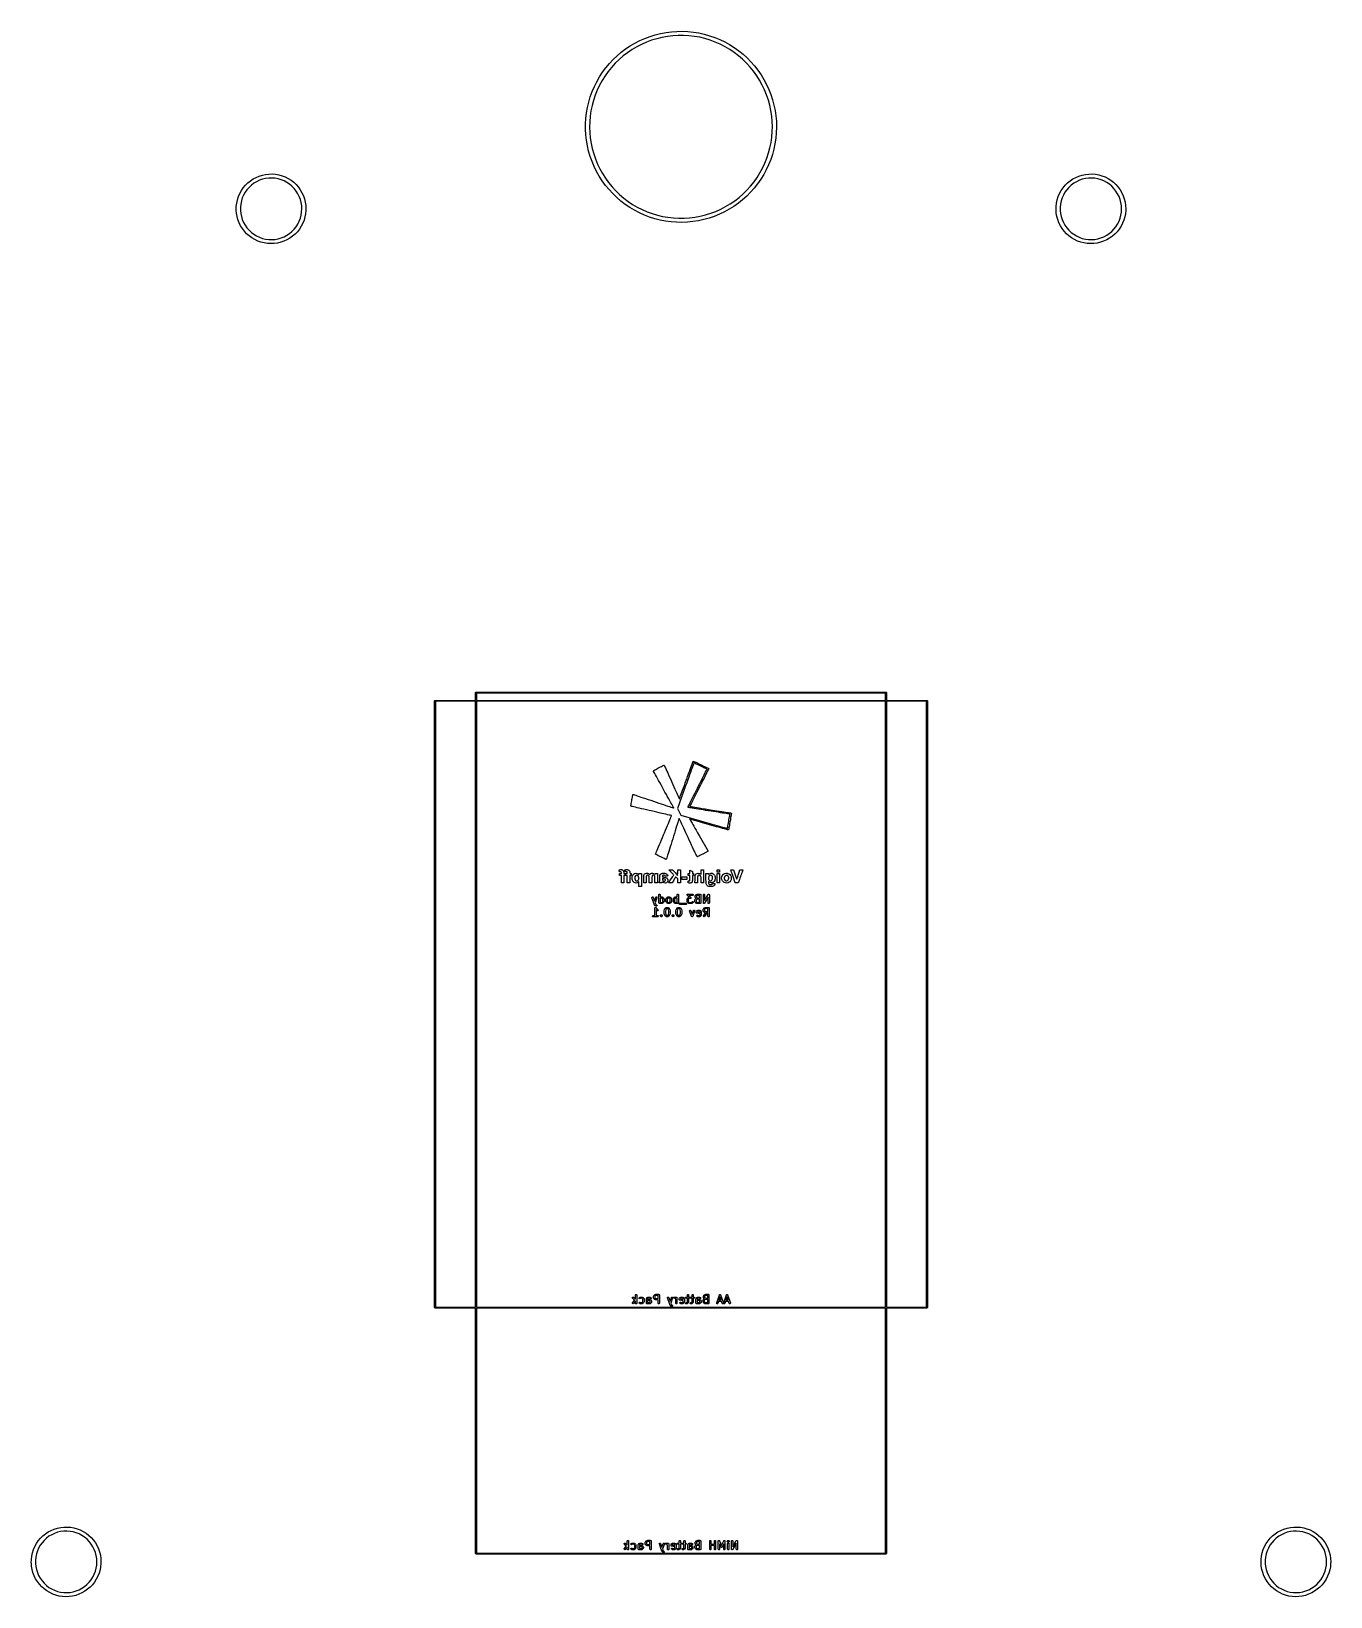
# Model space of a CAD drawing. Extents: x -3.12 to 3.12, y 0.23 to 7.74.
import ezdxf

# ---------------------------------------------------------------- set-up
doc = ezdxf.new("R2010")
doc.units = 0
doc.header["$MEASUREMENT"] = 0
doc.layers.add('BLACK', color=7, linetype='CONTINUOUS')

msp = doc.modelspace()

# ---------------------------------------------------------------- linework, layer by layer
at = {"layer": 'BLACK', "linetype": 'CONTINUOUS'}
for p, q in [((-0.0456, 7.7399), (-0.0192, 7.7417)), ((-0.0192, 7.7417), (0.0072, 7.7421)), ((0.0072, 7.7421), (0.0336, 7.7409)), ((-0.2657, 7.6573), (-0.2437, 7.672)), ((-0.2437, 7.672), (-0.221, 7.6854)), ((-0.2128, 7.6674), (-0.2352, 7.6541)), ((-0.221, 7.6854), (-0.1975, 7.6974)), ((-0.1897, 7.6794), (-0.2128, 7.6674)), ((-0.1975, 7.6974), (-0.1733, 7.7081)), ((-0.1659, 7.6899), (-0.1897, 7.6794)), ((-0.1733, 7.7081), (-0.1486, 7.7174)), ((-0.1415, 7.699), (-0.1659, 7.6899)), ((-0.1486, 7.7174), (-0.1233, 7.7252)), ((-0.1166, 7.7067), (-0.1415, 7.699)), ((-0.1233, 7.7252), (-0.0977, 7.7316)), ((-0.0913, 7.7129), (-0.1166, 7.7067)), ((-0.0977, 7.7316), (-0.0718, 7.7365)), ((-0.0656, 7.7175), (-0.0913, 7.7129)), ((-0.0718, 7.7365), (-0.0456, 7.7399)), ((-0.0398, 7.7206), (-0.0656, 7.7175)), ((-0.0138, 7.7222), (-0.0398, 7.7206)), ((0.0123, 7.7223), (-0.0138, 7.7222)), ((0.0383, 7.7208), (0.0123, 7.7223)), ((0.0336, 7.7409), (0.0599, 7.7382)), ((0.0641, 7.7177), (0.0383, 7.7208)), ((0.0599, 7.7382), (0.0859, 7.734)), ((0.0898, 7.7132), (0.0641, 7.7177)), ((0.0859, 7.734), (0.1117, 7.7283)), ((0.1151, 7.7071), (0.0898, 7.7132)), ((0.1117, 7.7283), (0.1372, 7.7211)), ((0.14, 7.6995), (0.1151, 7.7071)), ((0.1372, 7.7211), (0.1621, 7.7125)), ((0.1644, 7.6905), (0.14, 7.6995)), ((0.1621, 7.7125), (0.1866, 7.7025)), ((0.1883, 7.68), (0.1644, 7.6905)), ((0.1866, 7.7025), (0.2104, 7.691)), ((0.2115, 7.6681), (0.1883, 7.68)), ((0.2104, 7.691), (0.2335, 7.6783)), ((0.2339, 7.6549), (0.2115, 7.6681)), ((0.2335, 7.6783), (0.2558, 7.6642)), ((-0.344, 7.5868), (-0.326, 7.6061)), ((-0.326, 7.6061), (-0.3069, 7.6243)), ((-0.2971, 7.6066), (-0.3158, 7.5884)), ((-0.3069, 7.6243), (-0.2868, 7.6414)), ((-0.2774, 7.6236), (-0.2971, 7.6066)), ((-0.2868, 7.6414), (-0.2657, 7.6573)), ((-0.2568, 7.6395), (-0.2774, 7.6236)), ((-0.2352, 7.6541), (-0.2568, 7.6395)), ((0.2555, 7.6404), (0.2339, 7.6549)), ((0.2763, 7.6246), (0.2555, 7.6404)), ((0.2558, 7.6642), (0.2773, 7.6488)), ((0.296, 7.6076), (0.2763, 7.6246)), ((0.2773, 7.6488), (0.2979, 7.6322)), ((0.3147, 7.5895), (0.296, 7.6076)), ((0.2979, 7.6322), (0.3175, 7.6145)), ((0.3175, 7.6145), (0.336, 7.5957)), ((0.336, 7.5957), (0.3534, 7.5758)), ((-0.4042, 7.5002), (-0.3911, 7.5231)), ((-0.3911, 7.5231), (-0.3766, 7.5452)), ((-0.3648, 7.5277), (-0.3786, 7.5056)), ((-0.3766, 7.5452), (-0.3609, 7.5665)), ((-0.3497, 7.5489), (-0.3648, 7.5277)), ((-0.3609, 7.5665), (-0.344, 7.5868)), ((-0.3333, 7.5691), (-0.3497, 7.5489)), ((-0.3158, 7.5884), (-0.3333, 7.5691)), ((0.3323, 7.5703), (0.3147, 7.5895)), ((0.3487, 7.5501), (0.3323, 7.5703)), ((0.3639, 7.5289), (0.3487, 7.5501)), ((0.3534, 7.5758), (0.3696, 7.555)), ((0.3778, 7.5069), (0.3639, 7.5289)), ((0.3696, 7.555), (0.3847, 7.5333)), ((0.3847, 7.5333), (0.3984, 7.5107)), ((-0.4355, 7.4275), (-0.4265, 7.4523)), ((-0.4265, 7.4523), (-0.416, 7.4766)), ((-0.416, 7.4766), (-0.4042, 7.5002)), ((-0.4023, 7.4592), (-0.412, 7.435)), ((-0.3911, 7.4828), (-0.4023, 7.4592)), ((-0.3786, 7.5056), (-0.3911, 7.4828)), ((0.3904, 7.4841), (0.3778, 7.5069)), ((0.4016, 7.4606), (0.3904, 7.4841)), ((0.3984, 7.5107), (0.4108, 7.4874)), ((0.4114, 7.4365), (0.4016, 7.4606)), ((0.4108, 7.4874), (0.4219, 7.4634)), ((0.4219, 7.4634), (0.4315, 7.4388)), ((-0.4537, 7.3505), (-0.4491, 7.3765)), ((-0.4491, 7.3765), (-0.443, 7.4022)), ((-0.443, 7.4022), (-0.4355, 7.4275)), ((-0.427, 7.3852), (-0.4323, 7.3597)), ((-0.4202, 7.4103), (-0.427, 7.3852)), ((-0.412, 7.435), (-0.4202, 7.4103)), ((0.4198, 7.4118), (0.4114, 7.4365)), ((0.4267, 7.3867), (0.4198, 7.4118)), ((0.432, 7.3612), (0.4267, 7.3867)), ((0.4315, 7.4388), (0.4398, 7.4137)), ((0.4398, 7.4137), (0.4465, 7.3882)), ((0.4465, 7.3882), (0.4518, 7.3623)), ((-0.4585, 7.2819), (-0.4584, 7.2979)), ((-0.4584, 7.2979), (-0.4568, 7.3242)), ((-0.4568, 7.3242), (-0.4537, 7.3505)), ((-0.4383, 7.308), (-0.439, 7.2819)), ((-0.4361, 7.3339), (-0.4383, 7.308)), ((-0.4323, 7.3597), (-0.4361, 7.3339)), ((0.4359, 7.3354), (0.432, 7.3612)), ((0.4382, 7.3095), (0.4359, 7.3354)), ((0.439, 7.2835), (0.4382, 7.3095)), ((0.4518, 7.3623), (0.4556, 7.3362)), ((0.4556, 7.3362), (0.4579, 7.3099)), ((0.4579, 7.3099), (0.4587, 7.2835)), ((-0.4585, 7.2715), (-0.4585, 7.2819)), ((-0.4571, 7.2451), (-0.4585, 7.2715)), ((-0.4541, 7.2188), (-0.4571, 7.2451)), ((-0.4496, 7.1928), (-0.4541, 7.2188)), ((-0.439, 7.2819), (-0.4381, 7.2559)), ((-0.4381, 7.2559), (-0.4357, 7.23)), ((-0.4357, 7.23), (-0.4318, 7.2042)), ((0.4326, 7.2088), (0.4362, 7.2345)), ((0.4362, 7.2345), (0.4384, 7.2605)), ((0.4384, 7.2605), (0.439, 7.2835)), ((0.4553, 7.2284), (0.4514, 7.2022)), ((0.4578, 7.2547), (0.4553, 7.2284)), ((0.4587, 7.2811), (0.4578, 7.2547)), ((0.4587, 7.2835), (0.4587, 7.2811)), ((-0.4436, 7.1671), (-0.4496, 7.1928)), ((-0.4362, 7.1417), (-0.4436, 7.1671)), ((-0.4273, 7.1169), (-0.4362, 7.1417)), ((-0.4318, 7.2042), (-0.4263, 7.1787)), ((-0.4263, 7.1787), (-0.4193, 7.1537)), ((-0.4193, 7.1537), (-0.4109, 7.129)), ((0.4125, 7.1333), (0.4207, 7.1581)), ((0.4207, 7.1581), (0.4274, 7.1832)), ((0.4274, 7.1832), (0.4326, 7.2088)), ((0.4391, 7.1509), (0.4307, 7.1258)), ((0.446, 7.1764), (0.4391, 7.1509)), ((0.4514, 7.2022), (0.446, 7.1764)), ((-0.417, 7.0925), (-0.4273, 7.1169)), ((-0.4053, 7.0688), (-0.417, 7.0925)), ((-0.4109, 7.129), (-0.401, 7.1049)), ((-0.3923, 7.0459), (-0.4053, 7.0688)), ((-0.401, 7.1049), (-0.3897, 7.0815)), ((-0.3897, 7.0815), (-0.3771, 7.0587)), ((0.3794, 7.0626), (0.3918, 7.0855)), ((0.3918, 7.0855), (0.4029, 7.1091)), ((0.4098, 7.0774), (0.3972, 7.0541)), ((0.4029, 7.1091), (0.4125, 7.1333)), ((0.4209, 7.1013), (0.4098, 7.0774)), ((0.4307, 7.1258), (0.4209, 7.1013)), ((-2.1112, 6.9772), (-2.1021, 6.9905)), ((-2.1021, 6.9905), (-2.0919, 7.0028)), ((-2.0919, 7.0028), (-2.0805, 7.0141)), ((-2.0742, 6.9929), (-2.0842, 6.9815)), ((-2.0805, 7.0141), (-2.068, 7.0243)), ((-2.063, 7.0032), (-2.0742, 6.9929)), ((-2.068, 7.0243), (-2.0547, 7.0332)), ((-2.0509, 7.0123), (-2.063, 7.0032)), ((-2.0547, 7.0332), (-2.0405, 7.0408)), ((-2.0378, 7.0201), (-2.0509, 7.0123)), ((-2.0405, 7.0408), (-2.0257, 7.047)), ((-2.024, 7.0266), (-2.0378, 7.0201)), ((-2.0257, 7.047), (-2.0104, 7.0518)), ((-2.0097, 7.0315), (-2.024, 7.0266)), ((-2.0104, 7.0518), (-1.9947, 7.055)), ((-1.9949, 7.035), (-2.0097, 7.0315)), ((-1.9798, 7.037), (-1.9949, 7.035)), ((-1.9947, 7.055), (-1.9787, 7.0568)), ((-1.9646, 7.0373), (-1.9798, 7.037)), ((-1.9787, 7.0568), (-1.9627, 7.057)), ((-1.9495, 7.0362), (-1.9646, 7.0373)), ((-1.9627, 7.057), (-1.9467, 7.0557)), ((-1.9345, 7.0334), (-1.9495, 7.0362)), ((-1.9467, 7.0557), (-1.9309, 7.0528)), ((-1.92, 7.0292), (-1.9345, 7.0334)), ((-1.9309, 7.0528), (-1.9154, 7.0484)), ((-1.9059, 7.0235), (-1.92, 7.0292)), ((-1.9154, 7.0484), (-1.9004, 7.0426)), ((-1.8925, 7.0163), (-1.9059, 7.0235)), ((-1.9004, 7.0426), (-1.8861, 7.0354)), ((-1.8799, 7.0078), (-1.8925, 7.0163)), ((-1.8861, 7.0354), (-1.8725, 7.0268)), ((-1.8682, 6.9981), (-1.8799, 7.0078)), ((-1.8725, 7.0268), (-1.8598, 7.017)), ((-1.8576, 6.9872), (-1.8682, 6.9981)), ((-1.8598, 7.017), (-1.8481, 7.006)), ((-1.8481, 7.006), (-1.8376, 6.9939)), ((-1.8376, 6.9939), (-1.8282, 6.9809)), ((-0.378, 7.0237), (-0.3923, 7.0459)), ((-0.3624, 7.0023), (-0.378, 7.0237)), ((-0.3771, 7.0587), (-0.3631, 7.0367)), ((-0.3631, 7.0367), (-0.3478, 7.0156)), ((-0.3456, 6.982), (-0.3624, 7.0023)), ((-0.3478, 7.0156), (-0.3313, 6.9955)), ((-0.3313, 6.9955), (-0.3136, 6.9763)), ((0.3168, 6.9796), (0.3343, 6.999)), ((0.3343, 6.999), (0.3506, 7.0193)), ((0.3506, 7.0193), (0.3656, 7.0405)), ((0.3682, 7.01), (0.3519, 6.9893)), ((0.3656, 7.0405), (0.3794, 7.0626)), ((0.3834, 7.0316), (0.3682, 7.01)), ((0.3972, 7.0541), (0.3834, 7.0316)), ((1.8258, 6.9772), (1.8349, 6.9905)), ((1.8349, 6.9905), (1.8451, 7.0028)), ((1.8451, 7.0028), (1.8565, 7.0141)), ((1.8628, 6.9929), (1.8528, 6.9815)), ((1.8565, 7.0141), (1.869, 7.0243)), ((1.874, 7.0032), (1.8628, 6.9929)), ((1.869, 7.0243), (1.8823, 7.0332)), ((1.8862, 7.0123), (1.874, 7.0032)), ((1.8823, 7.0332), (1.8965, 7.0408)), ((1.8992, 7.0201), (1.8862, 7.0123)), ((1.8965, 7.0408), (1.9113, 7.047)), ((1.913, 7.0266), (1.8992, 7.0201)), ((1.9113, 7.047), (1.9266, 7.0518)), ((1.9273, 7.0315), (1.913, 7.0266)), ((1.9266, 7.0518), (1.9423, 7.055)), ((1.9421, 7.035), (1.9273, 7.0315)), ((1.9572, 7.037), (1.9421, 7.035)), ((1.9423, 7.055), (1.9583, 7.0568)), ((1.9724, 7.0373), (1.9572, 7.037)), ((1.9583, 7.0568), (1.9743, 7.057)), ((1.9875, 7.0362), (1.9724, 7.0373)), ((1.9743, 7.057), (1.9903, 7.0557)), ((2.0025, 7.0334), (1.9875, 7.0362)), ((1.9903, 7.0557), (2.0061, 7.0528)), ((2.0171, 7.0292), (2.0025, 7.0334)), ((2.0061, 7.0528), (2.0216, 7.0484)), ((2.0311, 7.0235), (2.0171, 7.0292)), ((2.0216, 7.0484), (2.0366, 7.0426)), ((2.0445, 7.0163), (2.0311, 7.0235)), ((2.0366, 7.0426), (2.0509, 7.0354)), ((2.0572, 7.0078), (2.0445, 7.0163)), ((2.0509, 7.0354), (2.0645, 7.0268)), ((2.0688, 6.9981), (2.0572, 7.0078)), ((2.0645, 7.0268), (2.0772, 7.017)), ((2.0794, 6.9872), (2.0688, 6.9981)), ((2.0772, 7.017), (2.0889, 7.006)), ((2.0889, 7.006), (2.0995, 6.9939)), ((2.0995, 6.9939), (2.1088, 6.9809)), ((-2.1354, 6.9014), (-2.1335, 6.9174)), ((-2.1335, 6.9174), (-2.1301, 6.9331)), ((-2.1301, 6.9331), (-2.1252, 6.9484)), ((-2.1252, 6.9484), (-2.1189, 6.9631)), ((-2.1189, 6.9631), (-2.1112, 6.9772)), ((-2.1112, 6.9275), (-2.1144, 6.9126)), ((-2.1066, 6.942), (-2.1112, 6.9275)), ((-2.1005, 6.9559), (-2.1066, 6.942)), ((-2.093, 6.9691), (-2.1005, 6.9559)), ((-2.0842, 6.9815), (-2.093, 6.9691)), ((-1.8482, 6.9753), (-1.8576, 6.9872)), ((-1.84, 6.9625), (-1.8482, 6.9753)), ((-1.8332, 6.9489), (-1.84, 6.9625)), ((-1.8279, 6.9347), (-1.8332, 6.9489)), ((-1.8282, 6.9809), (-1.8201, 6.967)), ((-1.824, 6.92), (-1.8279, 6.9347)), ((-1.8216, 6.9049), (-1.824, 6.92)), ((-1.8201, 6.967), (-1.8134, 6.9524)), ((-1.8134, 6.9524), (-1.8081, 6.9373)), ((-1.8081, 6.9373), (-1.8043, 6.9217)), ((-1.8043, 6.9217), (-1.8019, 6.9058)), ((-0.3277, 6.9626), (-0.3456, 6.982)), ((-0.3087, 6.9442), (-0.3277, 6.9626)), ((-0.3136, 6.9763), (-0.2949, 6.9583)), ((-0.2886, 6.927), (-0.3087, 6.9442)), ((-0.2949, 6.9583), (-0.2751, 6.9413)), ((-0.2676, 6.911), (-0.2886, 6.927)), ((-0.2751, 6.9413), (-0.2543, 6.9256)), ((-0.2543, 6.9256), (-0.2326, 6.9112)), ((0.2365, 6.9136), (0.258, 6.9283)), ((0.2754, 6.9167), (0.2538, 6.9014)), ((0.258, 6.9283), (0.2786, 6.9443)), ((0.296, 6.9331), (0.2754, 6.9167)), ((0.2786, 6.9443), (0.2983, 6.9614)), ((0.3157, 6.9508), (0.296, 6.9331)), ((0.2983, 6.9614), (0.3168, 6.9796)), ((0.3343, 6.9695), (0.3157, 6.9508)), ((0.3519, 6.9893), (0.3343, 6.9695)), ((1.8016, 6.9014), (1.8035, 6.9174)), ((1.8035, 6.9174), (1.8069, 6.9331)), ((1.8069, 6.9331), (1.8118, 6.9484)), ((1.8118, 6.9484), (1.8181, 6.9631)), ((1.8181, 6.9631), (1.8258, 6.9772)), ((1.8258, 6.9275), (1.8226, 6.9126)), ((1.8304, 6.942), (1.8258, 6.9275)), ((1.8365, 6.9559), (1.8304, 6.942)), ((1.844, 6.9691), (1.8365, 6.9559)), ((1.8528, 6.9815), (1.844, 6.9691)), ((2.0888, 6.9753), (2.0794, 6.9872)), ((2.097, 6.9625), (2.0888, 6.9753)), ((2.1038, 6.9489), (2.097, 6.9625)), ((2.1092, 6.9347), (2.1038, 6.9489)), ((2.1088, 6.9809), (2.1169, 6.967)), ((2.113, 6.92), (2.1092, 6.9347)), ((2.1154, 6.9049), (2.113, 6.92)), ((2.1169, 6.967), (2.1236, 6.9524)), ((2.1236, 6.9524), (2.1289, 6.9373)), ((2.1289, 6.9373), (2.1328, 6.9217)), ((2.1328, 6.9217), (2.1351, 6.9058)), ((-2.1358, 6.8854), (-2.1354, 6.9014)), ((-2.1355, 6.8823), (-2.1358, 6.8854)), ((-2.1346, 6.8694), (-2.1355, 6.8823)), ((-2.1319, 6.8536), (-2.1346, 6.8694)), ((-2.1276, 6.8381), (-2.1319, 6.8536)), ((-2.1159, 6.8975), (-2.116, 6.8823)), ((-2.116, 6.8823), (-2.1144, 6.8672)), ((-2.1144, 6.9126), (-2.1159, 6.8975)), ((-2.1144, 6.8672), (-2.1113, 6.8523)), ((-2.1113, 6.8523), (-2.1067, 6.8378)), ((-1.8333, 6.8304), (-1.8279, 6.8446)), ((-1.8279, 6.8446), (-1.824, 6.8593)), ((-1.824, 6.8593), (-1.8217, 6.8743)), ((-1.8217, 6.8743), (-1.8209, 6.8895)), ((-1.8209, 6.8898), (-1.8216, 6.9049)), ((-1.8209, 6.8895), (-1.8209, 6.8898)), ((-1.8058, 6.8507), (-1.8103, 6.8353)), ((-1.8028, 6.8665), (-1.8058, 6.8507)), ((-1.8013, 6.8825), (-1.8028, 6.8665)), ((-1.8019, 6.9058), (-1.8012, 6.8898)), ((-1.8012, 6.8898), (-1.8013, 6.8825)), ((-0.2458, 6.8962), (-0.2676, 6.911)), ((-0.2231, 6.8827), (-0.2458, 6.8962)), ((-0.2326, 6.9112), (-0.2101, 6.898)), ((-0.1996, 6.8705), (-0.2231, 6.8827)), ((-0.2101, 6.898), (-0.1869, 6.8863)), ((-0.1755, 6.8597), (-0.1996, 6.8705)), ((-0.1869, 6.8863), (-0.163, 6.8759)), ((-0.1508, 6.8503), (-0.1755, 6.8597)), ((-0.163, 6.8759), (-0.1386, 6.8669)), ((-0.1257, 6.8423), (-0.1508, 6.8503)), ((-0.1386, 6.8669), (-0.1136, 6.8594)), ((-0.1001, 6.8358), (-0.1257, 6.8423)), ((-0.1136, 6.8594), (-0.0883, 6.8534)), ((-0.0883, 6.8534), (-0.0626, 6.849)), ((-0.0626, 6.849), (-0.0367, 6.846)), ((-0.0367, 6.846), (-0.0107, 6.8446)), ((-0.0107, 6.8446), (0.0153, 6.8448)), ((0.0153, 6.8448), (0.0413, 6.8464)), ((0.0413, 6.8464), (0.0672, 6.8497)), ((0.0672, 6.8497), (0.0928, 6.8544)), ((0.0928, 6.8544), (0.118, 6.8607)), ((0.1349, 6.8451), (0.1094, 6.838)), ((0.118, 6.8607), (0.1429, 6.8684)), ((0.1599, 6.8536), (0.1349, 6.8451)), ((0.1429, 6.8684), (0.1673, 6.8776)), ((0.1844, 6.8635), (0.1599, 6.8536)), ((0.1673, 6.8776), (0.1911, 6.8883)), ((0.2082, 6.8748), (0.1844, 6.8635)), ((0.1911, 6.8883), (0.2142, 6.9003)), ((0.2314, 6.8875), (0.2082, 6.8748)), ((0.2142, 6.9003), (0.2365, 6.9136)), ((0.2538, 6.9014), (0.2314, 6.8875)), ((1.8012, 6.8854), (1.8016, 6.9014)), ((1.8015, 6.8823), (1.8012, 6.8854)), ((1.8024, 6.8694), (1.8015, 6.8823)), ((1.8052, 6.8536), (1.8024, 6.8694)), ((1.8094, 6.8381), (1.8052, 6.8536)), ((1.8226, 6.9126), (1.8211, 6.8975)), ((1.8211, 6.8975), (1.8211, 6.8823)), ((1.8211, 6.8823), (1.8226, 6.8672)), ((1.8226, 6.8672), (1.8257, 6.8523)), ((1.8257, 6.8523), (1.8303, 6.8378)), ((2.1037, 6.8304), (2.1091, 6.8446)), ((2.1091, 6.8446), (2.113, 6.8593)), ((2.113, 6.8593), (2.1153, 6.8743)), ((2.1153, 6.8743), (2.1161, 6.8895)), ((2.1161, 6.8898), (2.1154, 6.9049)), ((2.1161, 6.8895), (2.1161, 6.8898)), ((2.1312, 6.8507), (2.1267, 6.8353)), ((2.1342, 6.8665), (2.1312, 6.8507)), ((2.1357, 6.8825), (2.1342, 6.8665)), ((2.1351, 6.9058), (2.1358, 6.8898)), ((2.1358, 6.8898), (2.1357, 6.8825)), ((-2.122, 6.823), (-2.1276, 6.8381)), ((-2.1149, 6.8086), (-2.122, 6.823)), ((-2.1064, 6.795), (-2.1149, 6.8086)), ((-2.1067, 6.8378), (-2.1006, 6.8239)), ((-2.0967, 6.7822), (-2.1064, 6.795)), ((-2.1006, 6.8239), (-2.0932, 6.8107)), ((-2.0858, 6.7704), (-2.0967, 6.7822)), ((-2.0932, 6.8107), (-2.0844, 6.7983)), ((-2.0738, 6.7597), (-2.0858, 6.7704)), ((-2.0844, 6.7983), (-2.0743, 6.7868)), ((-2.0743, 6.7868), (-2.0632, 6.7765)), ((-2.0632, 6.7765), (-2.0511, 6.7674)), ((-2.0511, 6.7674), (-2.038, 6.7595)), ((-1.8927, 6.7631), (-1.8801, 6.7716)), ((-1.8801, 6.7716), (-1.8684, 6.7813)), ((-1.8684, 6.7813), (-1.8578, 6.7921)), ((-1.8533, 6.7684), (-1.8655, 6.7579)), ((-1.8578, 6.7921), (-1.8483, 6.804)), ((-1.8422, 6.78), (-1.8533, 6.7684)), ((-1.8483, 6.804), (-1.8401, 6.8168)), ((-1.8323, 6.7926), (-1.8422, 6.78)), ((-1.8401, 6.8168), (-1.8333, 6.8304)), ((-1.8236, 6.8061), (-1.8323, 6.7926)), ((-1.8162, 6.8204), (-1.8236, 6.8061)), ((-1.8103, 6.8353), (-1.8162, 6.8204)), ((-0.0741, 6.8308), (-0.1001, 6.8358)), ((-0.0479, 6.8273), (-0.0741, 6.8308)), ((-0.0216, 6.8253), (-0.0479, 6.8273)), ((0.0048, 6.8248), (-0.0216, 6.8253)), ((0.0312, 6.8259), (0.0048, 6.8248)), ((0.0575, 6.8284), (0.0312, 6.8259)), ((0.0836, 6.8325), (0.0575, 6.8284)), ((0.1094, 6.838), (0.0836, 6.8325)), ((1.8151, 6.823), (1.8094, 6.8381)), ((1.8222, 6.8086), (1.8151, 6.823)), ((1.8306, 6.795), (1.8222, 6.8086)), ((1.8303, 6.8378), (1.8364, 6.8239)), ((1.8403, 6.7822), (1.8306, 6.795)), ((1.8364, 6.8239), (1.8438, 6.8107)), ((1.8512, 6.7704), (1.8403, 6.7822)), ((1.8438, 6.8107), (1.8526, 6.7983)), ((1.8632, 6.7597), (1.8512, 6.7704)), ((1.8526, 6.7983), (1.8627, 6.7868)), ((1.8627, 6.7868), (1.8738, 6.7765)), ((1.8738, 6.7765), (1.886, 6.7674)), ((1.886, 6.7674), (1.899, 6.7595)), ((2.0443, 6.7631), (2.0569, 6.7716)), ((2.0569, 6.7716), (2.0686, 6.7813)), ((2.0686, 6.7813), (2.0793, 6.7921)), ((2.0837, 6.7684), (2.0715, 6.7579)), ((2.0793, 6.7921), (2.0887, 6.804)), ((2.0948, 6.78), (2.0837, 6.7684)), ((2.0887, 6.804), (2.0969, 6.8168)), ((2.1047, 6.7926), (2.0948, 6.78)), ((2.0969, 6.8168), (2.1037, 6.8304)), ((2.1134, 6.8061), (2.1047, 6.7926)), ((2.1208, 6.8204), (2.1134, 6.8061)), ((2.1267, 6.8353), (2.1208, 6.8204)), ((-2.0609, 6.7502), (-2.0738, 6.7597)), ((-2.0471, 6.742), (-2.0609, 6.7502)), ((-2.0325, 6.7352), (-2.0471, 6.742)), ((-2.038, 6.7595), (-2.0243, 6.7531)), ((-2.0174, 6.7298), (-2.0325, 6.7352)), ((-2.0243, 6.7531), (-2.0099, 6.7481)), ((-2.0019, 6.7258), (-2.0174, 6.7298)), ((-2.0099, 6.7481), (-1.9952, 6.7446)), ((-1.986, 6.7234), (-2.0019, 6.7258)), ((-1.9952, 6.7446), (-1.9801, 6.7426)), ((-1.97, 6.7225), (-1.986, 6.7234)), ((-1.9801, 6.7426), (-1.9649, 6.7422)), ((-1.9539, 6.7231), (-1.97, 6.7225)), ((-1.9649, 6.7422), (-1.9497, 6.7433)), ((-1.938, 6.7252), (-1.9539, 6.7231)), ((-1.9497, 6.7433), (-1.9348, 6.746)), ((-1.9224, 6.7289), (-1.938, 6.7252)), ((-1.9348, 6.746), (-1.9202, 6.7503)), ((-1.9072, 6.7341), (-1.9224, 6.7289)), ((-1.9202, 6.7503), (-1.9061, 6.756)), ((-1.8925, 6.7407), (-1.9072, 6.7341)), ((-1.9061, 6.756), (-1.8927, 6.7631)), ((-1.8786, 6.7486), (-1.8925, 6.7407)), ((-1.8655, 6.7579), (-1.8786, 6.7486)), ((1.8761, 6.7502), (1.8632, 6.7597)), ((1.89, 6.742), (1.8761, 6.7502)), ((1.9045, 6.7352), (1.89, 6.742)), ((1.899, 6.7595), (1.9127, 6.7531)), ((1.9196, 6.7298), (1.9045, 6.7352)), ((1.9127, 6.7531), (1.9271, 6.7481)), ((1.9351, 6.7258), (1.9196, 6.7298)), ((1.9271, 6.7481), (1.9419, 6.7446)), ((1.951, 6.7234), (1.9351, 6.7258)), ((1.9419, 6.7446), (1.9569, 6.7426)), ((1.967, 6.7225), (1.951, 6.7234)), ((1.9569, 6.7426), (1.9721, 6.7422)), ((1.9831, 6.7231), (1.967, 6.7225)), ((1.9721, 6.7422), (1.9873, 6.7433)), ((1.999, 6.7252), (1.9831, 6.7231)), ((1.9873, 6.7433), (2.0022, 6.746)), ((2.0146, 6.7289), (1.999, 6.7252)), ((2.0022, 6.746), (2.0168, 6.7503)), ((2.0298, 6.7341), (2.0146, 6.7289)), ((2.0168, 6.7503), (2.0309, 6.756)), ((2.0445, 6.7407), (2.0298, 6.7341)), ((2.0309, 6.756), (2.0443, 6.7631)), ((2.0584, 6.7486), (2.0445, 6.7407)), ((2.0715, 6.7579), (2.0584, 6.7486)), ((-1.1835, 4.5276), (-1.1828, 4.5292)), ((-1.1835, 1.6142), (-1.1835, 4.5276)), ((-1.1828, 4.5292), (-1.1811, 4.5299)), ((-1.1811, 4.5299), (-0.9866, 4.5299)), ((-1.1787, 4.5252), (-1.1787, 1.6165)), ((-0.9866, 4.5252), (-1.1787, 4.5252)), ((-0.9866, 4.5669), (-0.9859, 4.5686)), ((-0.9866, 4.5299), (-0.9866, 4.5669)), ((-0.9866, 1.6165), (-0.9866, 4.5252)), ((-0.9859, 4.5686), (-0.9843, 4.5693)), ((-0.9843, 4.5693), (0.9843, 4.5693)), ((-0.9819, 4.5646), (-0.9819, 4.5299)), ((0.9819, 4.5646), (-0.9819, 4.5646)), ((-0.9819, 4.5299), (0.9819, 4.5299)), ((-0.9819, 4.5252), (-0.9819, 1.6165)), ((0.9819, 4.5252), (-0.9819, 4.5252)), ((0.9819, 4.5299), (0.9819, 4.5646)), ((0.9819, 1.6165), (0.9819, 4.5252)), ((0.9843, 4.5693), (0.9859, 4.5686)), ((0.9859, 4.5686), (0.9866, 4.5669)), ((0.9866, 4.5669), (0.9866, 4.5299)), ((0.9866, 4.5299), (1.1811, 4.5299)), ((0.9866, 4.5252), (0.9866, 1.6165)), ((1.1787, 4.5252), (0.9866, 4.5252)), ((1.1787, 1.6165), (1.1787, 4.5252)), ((1.1811, 4.5299), (1.1828, 4.5292)), ((1.1828, 4.5292), (1.1835, 4.5276)), ((1.1835, 4.5276), (1.1835, 1.6142)), ((-0.1048, 4.2069), (-0.0992, 4.2099)), ((-0.0992, 4.2099), (-0.0939, 4.2126)), ((-0.0992, 4.2099), (-0.0992, 4.2099)), ((-0.0992, 4.2099), (-0.0992, 4.2099)), ((-0.0939, 4.2126), (-0.0892, 4.2149)), ((-0.0939, 4.2126), (-0.0939, 4.2126)), ((-0.0939, 4.2126), (-0.0939, 4.2126)), ((-0.0892, 4.2149), (-0.0854, 4.2168)), ((-0.0892, 4.2149), (-0.0892, 4.2149)), ((-0.0892, 4.2149), (-0.0892, 4.2149)), ((-0.0854, 4.2168), (-0.0828, 4.218)), ((-0.0854, 4.2168), (-0.0854, 4.2168)), ((-0.0854, 4.2168), (-0.0854, 4.2168)), ((-0.0828, 4.218), (-0.0827, 4.218)), ((-0.0827, 4.218), (-0.0815, 4.2184)), ((-0.0827, 4.218), (-0.0827, 4.218)), ((-0.0815, 4.2184), (-0.0815, 4.2184)), ((-0.0815, 4.2184), (-0.0814, 4.2184)), ((-0.0814, 4.2184), (-0.0814, 4.2184)), ((-0.0814, 4.2184), (-0.0814, 4.2184)), ((-0.0814, 4.2184), (-0.0814, 4.2184)), ((-0.0814, 4.2184), (-0.0814, 4.2184)), ((-0.0814, 4.2184), (-0.0814, 4.2184)), ((-0.0814, 4.2184), (-0.0813, 4.2184)), ((-0.0813, 4.2184), (-0.0813, 4.2184)), ((-0.0813, 4.2184), (-0.0813, 4.2184)), ((-0.0813, 4.2184), (-0.0813, 4.2183)), ((-0.0813, 4.2183), (-0.0813, 4.2183)), ((-0.0813, 4.2183), (-0.0807, 4.2174)), ((-0.0807, 4.2174), (-0.0807, 4.2174)), ((-0.0807, 4.2174), (-0.0807, 4.2174)), ((-0.0807, 4.2174), (-0.0794, 4.2148)), ((-0.0794, 4.2148), (-0.0794, 4.2148)), ((-0.0794, 4.2148), (-0.0794, 4.2148)), ((-0.0794, 4.2148), (-0.0774, 4.2107)), ((-0.0774, 4.2107), (-0.0774, 4.2107)), ((-0.0774, 4.2107), (-0.0774, 4.2107)), ((-0.0774, 4.2107), (-0.0748, 4.2051)), ((0.0475, 4.2074), (0.0506, 4.2157)), ((0.0506, 4.2157), (0.0532, 4.2229)), ((0.0506, 4.2157), (0.0506, 4.2157)), ((0.0506, 4.2157), (0.0506, 4.2157)), ((0.0555, 4.2113), (0.0525, 4.2033)), ((0.0532, 4.2229), (0.0553, 4.2287)), ((0.0532, 4.2229), (0.0532, 4.2229)), ((0.0532, 4.2229), (0.0532, 4.2229)), ((0.0553, 4.2287), (0.0569, 4.2331)), ((0.0553, 4.2287), (0.0553, 4.2287)), ((0.0553, 4.2287), (0.0553, 4.2287)), ((0.0579, 4.2181), (0.0555, 4.2113)), ((0.0569, 4.2331), (0.0569, 4.2331)), ((0.0569, 4.2331), (0.058, 4.2359)), ((0.0569, 4.2331), (0.0569, 4.2331)), ((0.0599, 4.2234), (0.0579, 4.2181)), ((0.058, 4.2359), (0.0584, 4.2369)), ((0.058, 4.2359), (0.058, 4.2359)), ((0.058, 4.2359), (0.058, 4.2359)), ((0.0584, 4.2369), (0.0585, 4.237)), ((0.0585, 4.237), (0.0586, 4.2371)), ((0.0585, 4.237), (0.0585, 4.237)), ((0.0586, 4.2371), (0.0587, 4.2371)), ((0.0587, 4.2371), (0.0588, 4.2371)), ((0.0588, 4.2371), (0.0599, 4.237)), ((0.0599, 4.237), (0.06, 4.237)), ((0.0613, 4.2272), (0.0599, 4.2234)), ((0.0599, 4.2234), (0.0599, 4.2234)), ((0.06, 4.237), (0.06, 4.237)), ((0.06, 4.237), (0.0623, 4.2362)), ((0.0621, 4.2293), (0.0613, 4.2272)), ((0.0622, 4.2296), (0.0621, 4.2293)), ((0.0629, 4.2293), (0.0622, 4.2296)), ((0.0623, 4.2362), (0.0623, 4.2362)), ((0.0623, 4.2362), (0.0623, 4.2362)), ((0.0623, 4.2362), (0.066, 4.2347)), ((0.0653, 4.2282), (0.0629, 4.2293)), ((0.0689, 4.2265), (0.0653, 4.2282)), ((0.066, 4.2347), (0.066, 4.2347)), ((0.066, 4.2347), (0.066, 4.2347)), ((0.066, 4.2347), (0.071, 4.2324)), ((0.0736, 4.2242), (0.0689, 4.2265)), ((0.0689, 4.2265), (0.0689, 4.2265)), ((0.071, 4.2324), (0.071, 4.2324)), ((0.071, 4.2324), (0.071, 4.2324)), ((0.071, 4.2324), (0.0775, 4.2293)), ((0.0791, 4.2216), (0.0736, 4.2242)), ((0.0775, 4.2293), (0.0775, 4.2293)), ((0.0775, 4.2293), (0.0775, 4.2293)), ((0.0775, 4.2293), (0.0857, 4.2253)), ((0.0852, 4.2187), (0.0791, 4.2216)), ((0.0915, 4.2156), (0.0852, 4.2187)), ((0.0857, 4.2253), (0.0857, 4.2253)), ((0.0857, 4.2253), (0.0857, 4.2253)), ((0.0857, 4.2253), (0.0862, 4.2251)), ((0.0862, 4.2251), (0.0934, 4.2215)), ((0.0979, 4.2125), (0.0915, 4.2156)), ((0.0915, 4.2156), (0.0915, 4.2156)), ((0.0934, 4.2215), (0.0934, 4.2215)), ((0.0934, 4.2215), (0.1007, 4.218)), ((0.1042, 4.2094), (0.0979, 4.2125)), ((0.0979, 4.2125), (0.0979, 4.2125)), ((0.1007, 4.218), (0.1075, 4.2146)), ((0.11, 4.2066), (0.1042, 4.2094)), ((0.1075, 4.2146), (0.1075, 4.2146)), ((0.1075, 4.2146), (0.1137, 4.2117)), ((0.1137, 4.2117), (0.1137, 4.2117)), ((0.1137, 4.2117), (0.1187, 4.2092)), ((0.1187, 4.2092), (0.1187, 4.2092)), ((0.1187, 4.2092), (0.1224, 4.2075)), ((-0.1333, 4.1913), (-0.1333, 4.1914)), ((-0.1333, 4.1914), (-0.1332, 4.1914)), ((-0.1333, 4.1912), (-0.1333, 4.1913)), ((-0.1333, 4.1913), (-0.1333, 4.1913)), ((-0.1333, 4.1913), (-0.1333, 4.1913)), ((-0.1333, 4.1913), (-0.1333, 4.1913)), ((-0.1333, 4.1913), (-0.1333, 4.1913)), ((-0.1328, 4.1902), (-0.1333, 4.1912)), ((-0.1333, 4.1912), (-0.1333, 4.1912)), ((-0.1332, 4.1914), (-0.1322, 4.1921)), ((-0.1314, 4.1877), (-0.1328, 4.1902)), ((-0.1328, 4.1902), (-0.1328, 4.1902)), ((-0.1328, 4.1902), (-0.1328, 4.1902)), ((-0.1322, 4.1922), (-0.1298, 4.1936)), ((-0.1322, 4.1921), (-0.1322, 4.1922)), ((-0.1322, 4.1922), (-0.1322, 4.1922)), ((-0.1292, 4.1836), (-0.1314, 4.1877)), ((-0.1314, 4.1877), (-0.1314, 4.1877)), ((-0.1314, 4.1877), (-0.1314, 4.1877)), ((-0.1298, 4.1936), (-0.1261, 4.1956)), ((-0.1298, 4.1936), (-0.1298, 4.1936)), ((-0.1298, 4.1936), (-0.1298, 4.1936)), ((-0.1263, 4.1783), (-0.1292, 4.1836)), ((-0.1292, 4.1836), (-0.1292, 4.1836)), ((-0.1292, 4.1836), (-0.1292, 4.1836)), ((-0.1226, 4.1716), (-0.1263, 4.1783)), ((-0.1263, 4.1783), (-0.1263, 4.1783)), ((-0.1263, 4.1783), (-0.1263, 4.1783)), ((-0.1261, 4.1956), (-0.1215, 4.1981)), ((-0.1261, 4.1956), (-0.1261, 4.1956)), ((-0.1261, 4.1956), (-0.1261, 4.1956)), ((-0.1183, 4.1639), (-0.1226, 4.1716)), ((-0.1226, 4.1716), (-0.1226, 4.1716)), ((-0.1226, 4.1716), (-0.1226, 4.1716)), ((-0.1215, 4.1981), (-0.1163, 4.2009)), ((-0.1215, 4.1981), (-0.1215, 4.1981)), ((-0.1215, 4.1981), (-0.1215, 4.1981)), ((-0.1134, 4.1551), (-0.1183, 4.1639)), ((-0.1183, 4.1639), (-0.1183, 4.1639)), ((-0.1183, 4.1639), (-0.1183, 4.1639)), ((-0.1163, 4.2009), (-0.1106, 4.2039)), ((-0.1163, 4.2009), (-0.1163, 4.2009)), ((-0.1163, 4.2009), (-0.1163, 4.2009)), ((-0.108, 4.1453), (-0.1134, 4.1551)), ((-0.1134, 4.1551), (-0.1134, 4.1551)), ((-0.1134, 4.1551), (-0.1134, 4.1551)), ((-0.1106, 4.2039), (-0.1049, 4.2069)), ((-0.1106, 4.2039), (-0.1106, 4.2039)), ((-0.1106, 4.2039), (-0.1106, 4.2039)), ((-0.1022, 4.1348), (-0.108, 4.1453)), ((-0.108, 4.1453), (-0.108, 4.1453)), ((-0.1049, 4.2069), (-0.1048, 4.2069)), ((-0.1048, 4.2069), (-0.1048, 4.2069)), ((-0.0959, 4.1236), (-0.1022, 4.1348)), ((-0.1022, 4.1348), (-0.1022, 4.1348)), ((-0.0748, 4.2051), (-0.0748, 4.2051)), ((-0.0748, 4.2051), (-0.0748, 4.2051)), ((-0.0748, 4.2051), (-0.0716, 4.1983)), ((-0.0716, 4.1983), (-0.0716, 4.1983)), ((-0.0716, 4.1983), (-0.0716, 4.1983)), ((-0.0716, 4.1983), (-0.068, 4.1904)), ((-0.068, 4.1904), (-0.068, 4.1904)), ((-0.068, 4.1904), (-0.068, 4.1904)), ((-0.068, 4.1904), (-0.0639, 4.1814)), ((-0.0639, 4.1814), (-0.0639, 4.1814)), ((-0.0639, 4.1814), (-0.0639, 4.1814)), ((-0.0639, 4.1814), (-0.0594, 4.1715)), ((-0.0594, 4.1715), (-0.0594, 4.1715)), ((-0.0594, 4.1715), (-0.0594, 4.1715)), ((-0.0594, 4.1715), (-0.0546, 4.1608)), ((-0.0546, 4.1608), (-0.0546, 4.1608)), ((-0.0546, 4.1608), (-0.0546, 4.1608)), ((-0.0546, 4.1608), (-0.0495, 4.1495)), ((-0.0495, 4.1495), (-0.0495, 4.1495)), ((-0.0495, 4.1495), (-0.0495, 4.1495)), ((-0.0495, 4.1495), (-0.0442, 4.1377)), ((-0.0442, 4.1377), (-0.0442, 4.1377)), ((-0.0442, 4.1377), (-0.0442, 4.1377)), ((-0.0442, 4.1377), (-0.044, 4.1372)), ((-0.044, 4.1372), (-0.044, 4.1372)), ((-0.044, 4.1372), (-0.0387, 4.1254)), ((0.0206, 4.1334), (0.0251, 4.146)), ((0.0273, 4.1339), (0.0222, 4.1199)), ((0.0251, 4.146), (0.0273, 4.152)), ((0.0251, 4.146), (0.0251, 4.146)), ((0.0273, 4.152), (0.0318, 4.1645)), ((0.0273, 4.152), (0.0273, 4.152)), ((0.0322, 4.1475), (0.0273, 4.1339)), ((0.0318, 4.1645), (0.0362, 4.1764)), ((0.0318, 4.1645), (0.0318, 4.1645)), ((0.0318, 4.1645), (0.0318, 4.1645)), ((0.0369, 4.1603), (0.0322, 4.1475)), ((0.0362, 4.1764), (0.0403, 4.1876)), ((0.0362, 4.1764), (0.0362, 4.1764)), ((0.0362, 4.1764), (0.0362, 4.1764)), ((0.0413, 4.1725), (0.0369, 4.1603)), ((0.0369, 4.1603), (0.0369, 4.1603)), ((0.0403, 4.1876), (0.044, 4.1979)), ((0.0403, 4.1876), (0.0403, 4.1876)), ((0.0403, 4.1876), (0.0403, 4.1876)), ((0.0454, 4.1837), (0.0413, 4.1725)), ((0.0413, 4.1725), (0.0413, 4.1725)), ((0.044, 4.1979), (0.0475, 4.2074)), ((0.044, 4.1979), (0.044, 4.1979)), ((0.044, 4.1979), (0.044, 4.1979)), ((0.0492, 4.1941), (0.0454, 4.1837)), ((0.0475, 4.2074), (0.0475, 4.2074)), ((0.0475, 4.2074), (0.0475, 4.2074)), ((0.0525, 4.2033), (0.0492, 4.1941)), ((0.0492, 4.1941), (0.0492, 4.1941)), ((0.0525, 4.2033), (0.0525, 4.2033)), ((0.0904, 4.1309), (0.0962, 4.1424)), ((0.0994, 4.135), (0.0934, 4.1231)), ((0.0962, 4.1424), (0.1016, 4.1531)), ((0.1052, 4.1463), (0.0994, 4.135)), ((0.0994, 4.135), (0.0994, 4.135)), ((0.0994, 4.135), (0.0994, 4.135)), ((0.1016, 4.1531), (0.1065, 4.1629)), ((0.1105, 4.1569), (0.1052, 4.1463)), ((0.1052, 4.1463), (0.1052, 4.1463)), ((0.1052, 4.1463), (0.1052, 4.1463)), ((0.1065, 4.1629), (0.111, 4.1719)), ((0.1065, 4.1629), (0.1065, 4.1629)), ((0.1152, 4.204), (0.11, 4.2066)), ((0.1154, 4.1667), (0.1105, 4.1569)), ((0.1105, 4.1569), (0.1105, 4.1569)), ((0.1105, 4.1569), (0.1105, 4.1569)), ((0.111, 4.1719), (0.115, 4.1798)), ((0.115, 4.1798), (0.1183, 4.1865)), ((0.115, 4.1798), (0.115, 4.1798)), ((0.1194, 4.2019), (0.1152, 4.204)), ((0.1199, 4.1754), (0.1154, 4.1667)), ((0.1154, 4.1667), (0.1154, 4.1667)), ((0.1154, 4.1667), (0.1154, 4.1667)), ((0.1183, 4.1865), (0.121, 4.1919)), ((0.1183, 4.1865), (0.1183, 4.1865)), ((0.1226, 4.2003), (0.1194, 4.2019)), ((0.1194, 4.2019), (0.1194, 4.2019)), ((0.1237, 4.1832), (0.1199, 4.1754)), ((0.1199, 4.1754), (0.1199, 4.1754)), ((0.1199, 4.1754), (0.1199, 4.1754)), ((0.121, 4.1919), (0.123, 4.196)), ((0.1224, 4.2075), (0.1224, 4.2075)), ((0.1224, 4.2075), (0.1224, 4.2075)), ((0.1224, 4.2075), (0.1265, 4.2055)), ((0.1243, 4.1993), (0.1226, 4.2003)), ((0.123, 4.196), (0.1242, 4.1985)), ((0.127, 4.1897), (0.1237, 4.1832)), ((0.1237, 4.1832), (0.1237, 4.1832)), ((0.1237, 4.1832), (0.1237, 4.1832)), ((0.1242, 4.1985), (0.1245, 4.1992)), ((0.1245, 4.1992), (0.1243, 4.1993)), ((0.1265, 4.2055), (0.1265, 4.2055)), ((0.1265, 4.2055), (0.1265, 4.2055)), ((0.1265, 4.2055), (0.1298, 4.2038)), ((0.1296, 4.1949), (0.127, 4.1897)), ((0.127, 4.1897), (0.127, 4.1897)), ((0.127, 4.1897), (0.127, 4.1897)), ((0.1315, 4.1987), (0.1296, 4.1949)), ((0.1296, 4.1949), (0.1296, 4.1949)), ((0.1296, 4.1949), (0.1296, 4.1949)), ((0.1298, 4.2038), (0.1298, 4.2038)), ((0.1298, 4.2038), (0.1298, 4.2038)), ((0.1298, 4.2038), (0.1321, 4.2025)), ((0.1327, 4.201), (0.1315, 4.1987)), ((0.1315, 4.1987), (0.1315, 4.1987)), ((0.1315, 4.1987), (0.1315, 4.1987)), ((0.1321, 4.2025), (0.1321, 4.2025)), ((0.1321, 4.2025), (0.1321, 4.2025)), ((0.1321, 4.2025), (0.1329, 4.2019)), ((0.133, 4.2017), (0.1327, 4.201)), ((0.1327, 4.201), (0.1327, 4.201)), ((0.1327, 4.201), (0.1327, 4.201)), ((0.1329, 4.2019), (0.1329, 4.2019)), ((0.1329, 4.2019), (0.133, 4.2018)), ((0.133, 4.2018), (0.133, 4.2018)), ((0.133, 4.2018), (0.133, 4.2018)), ((0.133, 4.2018), (0.133, 4.2017)), ((0.133, 4.2017), (0.133, 4.2017)), ((-0.2355, 4.0532), (-0.2344, 4.0594)), ((-0.2344, 4.0594), (-0.2333, 4.0652)), ((-0.2344, 4.0594), (-0.2344, 4.0594)), ((-0.2344, 4.0594), (-0.2344, 4.0594)), ((-0.2333, 4.0652), (-0.2323, 4.0702)), ((-0.2333, 4.0652), (-0.2333, 4.0652)), ((-0.2333, 4.0652), (-0.2333, 4.0652)), ((-0.2323, 4.0703), (-0.2315, 4.0743)), ((-0.2323, 4.0702), (-0.2323, 4.0703)), ((-0.2323, 4.0702), (-0.2323, 4.0702)), ((-0.2315, 4.0743), (-0.2309, 4.077)), ((-0.2315, 4.0743), (-0.2315, 4.0743)), ((-0.2315, 4.0743), (-0.2315, 4.0743)), ((-0.2309, 4.077), (-0.2306, 4.0781)), ((-0.2309, 4.077), (-0.2309, 4.077)), ((-0.2309, 4.077), (-0.2309, 4.077)), ((-0.2306, 4.0781), (-0.2305, 4.0781)), ((-0.2305, 4.0781), (-0.2305, 4.0782)), ((-0.2305, 4.0782), (-0.2305, 4.0782)), ((-0.2305, 4.0782), (-0.2305, 4.0782)), ((-0.2305, 4.0782), (-0.2304, 4.0782)), ((-0.2304, 4.0782), (-0.2303, 4.0782)), ((-0.2303, 4.0782), (-0.2295, 4.078)), ((-0.2295, 4.078), (-0.2295, 4.078)), ((-0.2295, 4.078), (-0.2295, 4.078)), ((-0.2295, 4.078), (-0.2269, 4.0771)), ((-0.2269, 4.0771), (-0.2269, 4.0771)), ((-0.2269, 4.0771), (-0.2269, 4.0771)), ((-0.2269, 4.0771), (-0.2227, 4.0758)), ((-0.2227, 4.0758), (-0.2227, 4.0758)), ((-0.2227, 4.0758), (-0.2227, 4.0758)), ((-0.2227, 4.0758), (-0.217, 4.0739)), ((-0.217, 4.0739), (-0.217, 4.0739)), ((-0.217, 4.0739), (-0.217, 4.0739)), ((-0.217, 4.0739), (-0.21, 4.0716)), ((-0.21, 4.0716), (-0.21, 4.0716)), ((-0.21, 4.0716), (-0.21, 4.0716)), ((-0.21, 4.0716), (-0.2016, 4.0688)), ((-0.2016, 4.0688), (-0.2016, 4.0688)), ((-0.2016, 4.0688), (-0.2016, 4.0688)), ((-0.2016, 4.0688), (-0.1922, 4.0657)), ((-0.1922, 4.0657), (-0.1922, 4.0657)), ((-0.1922, 4.0657), (-0.1922, 4.0657)), ((-0.1922, 4.0657), (-0.1817, 4.0622)), ((-0.1817, 4.0622), (-0.1817, 4.0622)), ((-0.1817, 4.0622), (-0.1817, 4.0622)), ((-0.1817, 4.0622), (-0.1704, 4.0584)), ((-0.0894, 4.1119), (-0.0959, 4.1236)), ((-0.0959, 4.1236), (-0.0959, 4.1236)), ((-0.0837, 4.1016), (-0.0894, 4.1119)), ((-0.0894, 4.1119), (-0.0894, 4.1119)), ((-0.0894, 4.1119), (-0.0894, 4.1119)), ((-0.0769, 4.0895), (-0.0837, 4.1016)), ((-0.0837, 4.1016), (-0.0837, 4.1016)), ((-0.0704, 4.0778), (-0.0769, 4.0895)), ((-0.0643, 4.0667), (-0.0704, 4.0778)), ((-0.0704, 4.0778), (-0.0704, 4.0778)), ((-0.0585, 4.0564), (-0.0643, 4.0667)), ((-0.0643, 4.0667), (-0.0643, 4.0667)), ((-0.0387, 4.1254), (-0.0387, 4.1254)), ((-0.0387, 4.1254), (-0.0336, 4.1141)), ((-0.0336, 4.1141), (-0.0336, 4.1141)), ((-0.0336, 4.1141), (-0.0289, 4.1034)), ((-0.0289, 4.1034), (-0.0244, 4.0936)), ((-0.0244, 4.0936), (-0.0244, 4.0936)), ((-0.0244, 4.0936), (-0.0204, 4.0846)), ((-0.0204, 4.0846), (-0.0204, 4.0846)), ((-0.0204, 4.0846), (-0.0168, 4.0766)), ((0.0222, 4.1199), (-0.0175, 4.0105)), ((-0.0168, 4.0766), (-0.0168, 4.0766)), ((-0.0168, 4.0766), (-0.0137, 4.0698)), ((-0.0137, 4.0698), (-0.0112, 4.0643)), ((-0.0112, 4.0643), (-0.0112, 4.0643)), ((-0.0112, 4.0643), (-0.0093, 4.0602)), ((-0.0093, 4.0602), (-0.0093, 4.0602)), ((-0.0093, 4.0602), (-0.0081, 4.0576)), ((-0.0078, 4.0571), (-0.0071, 4.0586)), ((-0.0071, 4.0586), (-0.0058, 4.0619)), ((-0.0058, 4.0619), (-0.004, 4.0668)), ((-0.0058, 4.0619), (-0.0058, 4.0619)), ((-0.004, 4.0668), (-0.0016, 4.0731)), ((-0.0016, 4.0731), (0.0012, 4.0807)), ((0.0012, 4.0807), (0.0044, 4.0894)), ((0.0012, 4.0807), (0.0012, 4.0807)), ((0.0044, 4.0894), (0.008, 4.0991)), ((0.008, 4.0991), (0.0119, 4.1098)), ((0.008, 4.0991), (0.008, 4.0991)), ((0.0119, 4.1098), (0.0161, 4.1212)), ((0.0161, 4.1212), (0.0206, 4.1334)), ((0.0206, 4.1334), (0.0206, 4.1334)), ((0.0505, 4.0515), (0.0553, 4.0613)), ((0.0553, 4.0613), (0.0607, 4.072)), ((0.0553, 4.0613), (0.0553, 4.0613)), ((0.0553, 4.0613), (0.0553, 4.0613)), ((0.0647, 4.0663), (0.0598, 4.0565)), ((0.0607, 4.072), (0.0664, 4.0834)), ((0.0607, 4.072), (0.0607, 4.072)), ((0.0607, 4.072), (0.0607, 4.072)), ((0.0701, 4.077), (0.0647, 4.0663)), ((0.0664, 4.0834), (0.0725, 4.0955)), ((0.0664, 4.0834), (0.0664, 4.0834)), ((0.0664, 4.0834), (0.0664, 4.0834)), ((0.0758, 4.0884), (0.0701, 4.077)), ((0.0701, 4.077), (0.0701, 4.077)), ((0.0725, 4.0955), (0.0788, 4.1081)), ((0.0725, 4.0955), (0.0725, 4.0955)), ((0.0725, 4.0955), (0.0725, 4.0955)), ((0.0819, 4.1004), (0.0758, 4.0884)), ((0.0758, 4.0884), (0.0758, 4.0884)), ((0.0788, 4.1081), (0.0843, 4.1189)), ((0.0788, 4.1081), (0.0788, 4.1081)), ((0.0788, 4.1081), (0.0788, 4.1081)), ((0.0871, 4.1108), (0.0819, 4.1004)), ((0.0843, 4.1189), (0.0904, 4.1309)), ((0.0934, 4.1231), (0.0871, 4.1108)), ((0.0871, 4.1108), (0.0871, 4.1108)), ((0.0904, 4.1309), (0.0904, 4.1309)), ((0.0934, 4.1231), (0.0934, 4.1231)), ((-0.2406, 4.023), (-0.2402, 4.0257)), ((-0.2406, 4.0229), (-0.2406, 4.023)), ((-0.2406, 4.023), (-0.2406, 4.023)), ((-0.2406, 4.0218), (-0.2406, 4.0229)), ((-0.2406, 4.0217), (-0.2406, 4.0218)), ((-0.2406, 4.0218), (-0.2406, 4.0218)), ((-0.2405, 4.0217), (-0.2406, 4.0217)), ((-0.2406, 4.0217), (-0.2406, 4.0217)), ((-0.2406, 4.0217), (-0.2406, 4.0217)), ((-0.2406, 4.0217), (-0.2406, 4.0217)), ((-0.2406, 4.0217), (-0.2406, 4.0217)), ((-0.2406, 4.0217), (-0.2406, 4.0217)), ((-0.2394, 4.0213), (-0.2405, 4.0217)), ((-0.2405, 4.0217), (-0.2405, 4.0217)), ((-0.2405, 4.0217), (-0.2405, 4.0217)), ((-0.2402, 4.0257), (-0.2396, 4.0297)), ((-0.2402, 4.0257), (-0.2402, 4.0257)), ((-0.2402, 4.0257), (-0.2402, 4.0257)), ((-0.2396, 4.0297), (-0.2388, 4.0348)), ((-0.2396, 4.0297), (-0.2396, 4.0297)), ((-0.2396, 4.0297), (-0.2396, 4.0297)), ((-0.2366, 4.0206), (-0.2394, 4.0213)), ((-0.2394, 4.0213), (-0.2394, 4.0213)), ((-0.2394, 4.0213), (-0.2394, 4.0213)), ((-0.2388, 4.0348), (-0.2378, 4.0406)), ((-0.2388, 4.0348), (-0.2388, 4.0348)), ((-0.2388, 4.0348), (-0.2388, 4.0348)), ((-0.2378, 4.0406), (-0.2367, 4.0468)), ((-0.2378, 4.0406), (-0.2378, 4.0406)), ((-0.2378, 4.0406), (-0.2378, 4.0406)), ((-0.2367, 4.0468), (-0.2355, 4.0532)), ((-0.2367, 4.0468), (-0.2367, 4.0468)), ((-0.2367, 4.0468), (-0.2367, 4.0468)), ((-0.2322, 4.0196), (-0.2366, 4.0206)), ((-0.2366, 4.0206), (-0.2366, 4.0206)), ((-0.2366, 4.0206), (-0.2366, 4.0206)), ((-0.2355, 4.0532), (-0.2355, 4.0532)), ((-0.2355, 4.0532), (-0.2355, 4.0532)), ((-0.2262, 4.0181), (-0.2322, 4.0196)), ((-0.2322, 4.0196), (-0.2322, 4.0196)), ((-0.2322, 4.0196), (-0.2322, 4.0196)), ((-0.2188, 4.0164), (-0.2262, 4.0181)), ((-0.2262, 4.0181), (-0.2262, 4.0181)), ((-0.2262, 4.0181), (-0.2262, 4.0181)), ((-0.2102, 4.0144), (-0.2188, 4.0164)), ((-0.2188, 4.0164), (-0.2188, 4.0164)), ((-0.2188, 4.0164), (-0.2188, 4.0164)), ((-0.2004, 4.0121), (-0.2102, 4.0144)), ((-0.2102, 4.0144), (-0.2102, 4.0144)), ((-0.2102, 4.0144), (-0.2102, 4.0144)), ((-0.1896, 4.0096), (-0.2004, 4.0121)), ((-0.2004, 4.0121), (-0.2004, 4.0121)), ((-0.2004, 4.0121), (-0.2004, 4.0121)), ((-0.178, 4.0069), (-0.1896, 4.0096)), ((-0.1896, 4.0096), (-0.1896, 4.0096)), ((-0.1896, 4.0096), (-0.1896, 4.0096)), ((-0.1655, 4.004), (-0.178, 4.0069)), ((-0.178, 4.0069), (-0.178, 4.0069)), ((-0.178, 4.0069), (-0.178, 4.0069)), ((-0.1704, 4.0584), (-0.1704, 4.0584)), ((-0.1704, 4.0584), (-0.1704, 4.0584)), ((-0.1704, 4.0584), (-0.1583, 4.0543)), ((-0.1525, 4.001), (-0.1655, 4.004)), ((-0.1655, 4.004), (-0.1655, 4.004)), ((-0.1655, 4.004), (-0.1655, 4.004)), ((-0.1583, 4.0543), (-0.1583, 4.0543)), ((-0.1583, 4.0543), (-0.1583, 4.0543)), ((-0.1583, 4.0543), (-0.1455, 4.05)), ((-0.1426, 3.9988), (-0.1525, 4.001)), ((-0.1525, 4.001), (-0.1525, 4.001)), ((-0.1525, 4.001), (-0.1525, 4.001)), ((-0.1455, 4.05), (-0.1455, 4.05)), ((-0.1455, 4.05), (-0.1455, 4.05)), ((-0.1455, 4.05), (-0.1323, 4.0456)), ((-0.1292, 3.9957), (-0.1426, 3.9988)), ((-0.1426, 3.9988), (-0.1426, 3.9988)), ((-0.1323, 4.0456), (-0.1198, 4.0414)), ((-0.1163, 3.9927), (-0.1292, 3.9957)), ((-0.1292, 3.9957), (-0.1292, 3.9957)), ((-0.1198, 4.0414), (-0.1198, 4.0414)), ((-0.1198, 4.0414), (-0.1071, 4.037)), ((-0.1041, 3.9899), (-0.1163, 3.9927)), ((-0.1071, 4.037), (-0.1071, 4.037)), ((-0.1071, 4.037), (-0.0949, 4.033)), ((-0.0926, 3.9873), (-0.1041, 3.9899)), ((-0.1041, 3.9899), (-0.1041, 3.9899)), ((-0.0949, 4.033), (-0.0835, 4.0291)), ((-0.0821, 3.9849), (-0.0926, 3.9873)), ((-0.0926, 3.9873), (-0.0926, 3.9873)), ((-0.0835, 4.0291), (-0.073, 4.0256)), ((-0.0727, 3.9827), (-0.0821, 3.9849)), ((-0.0821, 3.9849), (-0.0821, 3.9849)), ((-0.073, 4.0256), (-0.073, 4.0256)), ((-0.073, 4.0256), (-0.0635, 4.0225)), ((-0.0635, 4.0225), (-0.0635, 4.0225)), ((-0.0635, 4.0225), (-0.0551, 4.0197)), ((-0.0532, 4.0469), (-0.0585, 4.0564)), ((-0.0585, 4.0564), (-0.0585, 4.0564)), ((-0.0551, 4.0197), (-0.048, 4.0173)), ((-0.0485, 4.0383), (-0.0532, 4.0469)), ((-0.0443, 4.0307), (-0.0485, 4.0383)), ((-0.0485, 4.0383), (-0.0485, 4.0383)), ((-0.048, 4.0173), (-0.048, 4.0173)), ((-0.048, 4.0173), (-0.0422, 4.0154)), ((-0.0408, 4.0243), (-0.0443, 4.0307)), ((-0.0443, 4.0307), (-0.0443, 4.0307)), ((-0.0422, 4.0154), (-0.0379, 4.014)), ((-0.038, 4.0192), (-0.0408, 4.0243)), ((-0.036, 4.0155), (-0.038, 4.0192)), ((-0.0379, 4.014), (-0.0352, 4.0132)), ((-0.0348, 4.0133), (-0.036, 4.0155)), ((-0.0352, 4.0132), (-0.0347, 4.013)), ((-0.0347, 4.013), (-0.0348, 4.0133)), ((-0.0175, 4.0105), (-0.0094, 3.9946)), ((-0.0094, 3.9946), (-0.0094, 3.9946)), ((-0.0094, 3.9946), (-0.0013, 3.9787)), ((-0.0081, 4.0576), (-0.0078, 4.0571)), ((0.0336, 4.0162), (0.0338, 4.0169)), ((0.0336, 4.0161), (0.0336, 4.0162)), ((0.0336, 4.0162), (0.0336, 4.0162)), ((0.0337, 4.016), (0.0336, 4.0161)), ((0.0336, 4.0161), (0.0336, 4.0161)), ((0.0336, 4.0161), (0.0336, 4.0161)), ((0.0349, 4.0156), (0.0337, 4.016)), ((0.0337, 4.016), (0.0337, 4.016)), ((0.0338, 4.0169), (0.0348, 4.0192)), ((0.0338, 4.0169), (0.0338, 4.0169)), ((0.0338, 4.0169), (0.0338, 4.0169)), ((0.0348, 4.0192), (0.0366, 4.023)), ((0.0348, 4.0192), (0.0348, 4.0192)), ((0.0348, 4.0192), (0.0348, 4.0192)), ((0.035, 4.0156), (0.0349, 4.0156)), ((0.0349, 4.0156), (0.0349, 4.0156)), ((0.0378, 4.015), (0.035, 4.0156)), ((0.0366, 4.023), (0.0391, 4.0283)), ((0.0366, 4.023), (0.0366, 4.023)), ((0.0366, 4.023), (0.0366, 4.023)), ((0.0419, 4.0142), (0.0378, 4.015)), ((0.0378, 4.015), (0.0378, 4.015)), ((0.0378, 4.015), (0.0378, 4.015)), ((0.0391, 4.0283), (0.0423, 4.0349)), ((0.0391, 4.0283), (0.0391, 4.0283)), ((0.0391, 4.0283), (0.0391, 4.0283)), ((0.0471, 4.0133), (0.0419, 4.0142)), ((0.0419, 4.0142), (0.0419, 4.0142)), ((0.0419, 4.0142), (0.0419, 4.0142)), ((0.0423, 4.0211), (0.0421, 4.0204)), ((0.0421, 4.0204), (0.0436, 4.0202)), ((0.0423, 4.0349), (0.0461, 4.0426)), ((0.0423, 4.0349), (0.0423, 4.0349)), ((0.0423, 4.0349), (0.0423, 4.0349)), ((0.0435, 4.0236), (0.0423, 4.0211)), ((0.0454, 4.0276), (0.0435, 4.0236)), ((0.0435, 4.0236), (0.0435, 4.0236)), ((0.0436, 4.0202), (0.0467, 4.0197)), ((0.0481, 4.033), (0.0454, 4.0276)), ((0.0461, 4.0426), (0.0505, 4.0515)), ((0.0461, 4.0426), (0.0461, 4.0426)), ((0.0461, 4.0426), (0.0461, 4.0426)), ((0.0467, 4.0197), (0.0515, 4.0189)), ((0.0529, 4.0123), (0.0471, 4.0133)), ((0.0471, 4.0133), (0.0471, 4.0133)), ((0.0471, 4.0133), (0.0471, 4.0133)), ((0.0514, 4.0397), (0.0481, 4.033)), ((0.0505, 4.0515), (0.0505, 4.0515)), ((0.0505, 4.0515), (0.0505, 4.0515)), ((0.0553, 4.0476), (0.0514, 4.0397)), ((0.0514, 4.0397), (0.0514, 4.0397)), ((0.0515, 4.0189), (0.0579, 4.0179)), ((0.0542, 4.0122), (0.0529, 4.0123)), ((0.0529, 4.0123), (0.0529, 4.0123)), ((0.0529, 4.0123), (0.0529, 4.0123)), ((0.0634, 4.0107), (0.0542, 4.0122)), ((0.0542, 4.0122), (0.0542, 4.0122)), ((0.0542, 4.0122), (0.0542, 4.0122)), ((0.0598, 4.0565), (0.0553, 4.0476)), ((0.0579, 4.0179), (0.0579, 4.0179)), ((0.0579, 4.0179), (0.066, 4.0166)), ((0.0735, 4.0091), (0.0634, 4.0107)), ((0.0634, 4.0107), (0.0634, 4.0107)), ((0.066, 4.0166), (0.066, 4.0166)), ((0.066, 4.0166), (0.0758, 4.015)), ((0.0843, 4.0074), (0.0735, 4.0091)), ((0.0735, 4.0091), (0.0735, 4.0091)), ((0.0758, 4.015), (0.0874, 4.0132)), ((0.0957, 4.0056), (0.0843, 4.0074)), ((0.0843, 4.0074), (0.0843, 4.0074)), ((0.0874, 4.0132), (0.1007, 4.0111)), ((0.1076, 4.0038), (0.0957, 4.0056)), ((0.1007, 4.0111), (0.1159, 4.0087)), ((0.1197, 4.0018), (0.1076, 4.0038)), ((0.1076, 4.0038), (0.1076, 4.0038)), ((0.1159, 4.0087), (0.1159, 4.0087)), ((0.1159, 4.0087), (0.1328, 4.006)), ((0.132, 3.9999), (0.1197, 4.0018)), ((0.1443, 3.9979), (0.132, 3.9999)), ((0.1328, 4.006), (0.1328, 4.006)), ((0.1328, 4.006), (0.1516, 4.003)), ((0.1564, 3.996), (0.1443, 3.9979)), ((0.1516, 4.003), (0.1723, 3.9997)), ((0.1682, 3.9941), (0.1564, 3.996)), ((0.1564, 3.996), (0.1564, 3.996)), ((0.1795, 3.9923), (0.1682, 3.9941)), ((0.1682, 3.9941), (0.1682, 3.9941)), ((0.1723, 3.9997), (0.1949, 3.9962)), ((0.1902, 3.9906), (0.1795, 3.9923)), ((0.1795, 3.9923), (0.1795, 3.9923)), ((0.2001, 3.989), (0.1902, 3.9906)), ((0.1902, 3.9906), (0.1902, 3.9906)), ((0.1949, 3.9962), (0.1958, 3.996)), ((0.1958, 3.996), (0.1958, 3.996)), ((0.1958, 3.996), (0.205, 3.9946)), ((0.209, 3.9876), (0.2001, 3.989)), ((0.2001, 3.989), (0.2001, 3.989)), ((0.205, 3.9946), (0.205, 3.9946)), ((0.205, 3.9946), (0.205, 3.9946)), ((0.205, 3.9946), (0.2137, 3.9932)), ((0.2169, 3.9863), (0.209, 3.9876)), ((0.209, 3.9876), (0.209, 3.9876)), ((0.2137, 3.9932), (0.2137, 3.9932)), ((0.2137, 3.9932), (0.2137, 3.9932)), ((0.2137, 3.9932), (0.2215, 3.9919)), ((0.2236, 3.9852), (0.2169, 3.9863)), ((0.2169, 3.9863), (0.2169, 3.9863)), ((0.2215, 3.9919), (0.2215, 3.9919)), ((0.2215, 3.9919), (0.2215, 3.9919)), ((0.2215, 3.9919), (0.2283, 3.9908)), ((0.2289, 3.9844), (0.2236, 3.9852)), ((0.2283, 3.9908), (0.2283, 3.9908)), ((0.2283, 3.9908), (0.2283, 3.9908)), ((0.2283, 3.9908), (0.234, 3.9899)), ((0.2326, 3.9837), (0.2289, 3.9844)), ((0.2289, 3.9844), (0.2289, 3.9844)), ((0.2347, 3.9834), (0.2326, 3.9837)), ((0.234, 3.9899), (0.234, 3.9899)), ((0.234, 3.9899), (0.234, 3.9899)), ((0.234, 3.9899), (0.2382, 3.9892)), ((0.2349, 3.9833), (0.2347, 3.9834)), ((0.2348, 3.9825), (0.2349, 3.9833)), ((0.2382, 3.9892), (0.2382, 3.9892)), ((0.2382, 3.9892), (0.2382, 3.9892)), ((0.2382, 3.9892), (0.241, 3.9888)), ((0.241, 3.9888), (0.241, 3.9888)), ((0.241, 3.9888), (0.241, 3.9888)), ((0.241, 3.9888), (0.2419, 3.9886)), ((0.2414, 3.9834), (0.2413, 3.9832)), ((0.2418, 3.9865), (0.2414, 3.9834)), ((0.2421, 3.9882), (0.2418, 3.9865)), ((0.2418, 3.9865), (0.2418, 3.9865)), ((0.2418, 3.9865), (0.2418, 3.9865)), ((0.2419, 3.9886), (0.242, 3.9886)), ((0.242, 3.9886), (0.242, 3.9885)), ((0.242, 3.9885), (0.2421, 3.9885)), ((0.2421, 3.9885), (0.2421, 3.9885)), ((0.2421, 3.9885), (0.2421, 3.9884)), ((0.2421, 3.9884), (0.2421, 3.9884)), ((0.2421, 3.9884), (0.2421, 3.9882)), ((0.2421, 3.9882), (0.2421, 3.9882)), ((0.2421, 3.9882), (0.2421, 3.9882)), ((-0.0745, 3.9062), (-0.0696, 3.9179)), ((-0.0644, 3.9808), (-0.0727, 3.9827)), ((-0.0727, 3.9827), (-0.0727, 3.9827)), ((-0.0696, 3.9179), (-0.065, 3.9289)), ((-0.065, 3.9289), (-0.0607, 3.939)), ((-0.0574, 3.9792), (-0.0644, 3.9808)), ((-0.0607, 3.939), (-0.0568, 3.9482)), ((-0.0519, 3.9779), (-0.0574, 3.9792)), ((-0.0568, 3.9482), (-0.0534, 3.9563)), ((-0.0534, 3.9563), (-0.0506, 3.9632)), ((-0.0479, 3.9769), (-0.0519, 3.9779)), ((-0.0506, 3.9632), (-0.0483, 3.9688)), ((-0.0483, 3.9688), (-0.0466, 3.973)), ((-0.0456, 3.9764), (-0.0479, 3.9769)), ((-0.0479, 3.9769), (-0.0479, 3.9769)), ((-0.0466, 3.973), (-0.0455, 3.9756)), ((-0.0453, 3.9763), (-0.0456, 3.9764)), ((-0.0455, 3.9756), (-0.0453, 3.9763)), ((-0.0243, 3.9146), (-0.0279, 3.9031)), ((-0.021, 3.9251), (-0.0243, 3.9146)), ((-0.0243, 3.9146), (-0.0243, 3.9146)), ((-0.018, 3.9346), (-0.021, 3.9251)), ((-0.021, 3.9251), (-0.021, 3.9251)), ((-0.0153, 3.9429), (-0.018, 3.9346)), ((-0.0131, 3.95), (-0.0153, 3.9429)), ((-0.0153, 3.9429), (-0.0153, 3.9429)), ((-0.0112, 3.9557), (-0.0131, 3.95)), ((-0.0131, 3.95), (-0.0131, 3.95)), ((-0.0099, 3.9599), (-0.0112, 3.9557)), ((-0.009, 3.9625), (-0.0099, 3.9599)), ((-0.0088, 3.9629), (-0.009, 3.9625)), ((-0.0086, 3.9624), (-0.0088, 3.9629)), ((-0.0073, 3.9599), (-0.0086, 3.9624)), ((-0.0054, 3.9558), (-0.0073, 3.9599)), ((-0.0028, 3.9503), (-0.0054, 3.9558)), ((-0.0054, 3.9558), (-0.0054, 3.9558)), ((0.0004, 3.9435), (-0.0028, 3.9503)), ((-0.0028, 3.9503), (-0.0028, 3.9503)), ((-0.0013, 3.9787), (0.1104, 3.9468)), ((0.0042, 3.9355), (0.0004, 3.9435)), ((0.0004, 3.9435), (0.0004, 3.9435)), ((0.0084, 3.9265), (0.0042, 3.9355)), ((0.0131, 3.9165), (0.0084, 3.9265)), ((0.0181, 3.9056), (0.0131, 3.9165)), ((0.0417, 3.96), (0.0416, 3.9601)), ((0.0416, 3.9601), (0.0417, 3.9599)), ((0.042, 3.9599), (0.0417, 3.96)), ((0.0417, 3.96), (0.0417, 3.96)), ((0.0417, 3.96), (0.0417, 3.96)), ((0.0417, 3.9599), (0.0421, 3.959)), ((0.042, 3.9598), (0.042, 3.9599)), ((0.042, 3.9599), (0.042, 3.9599)), ((0.0421, 3.9598), (0.042, 3.9598)), ((0.0422, 3.9598), (0.0421, 3.9598)), ((0.0421, 3.9598), (0.0421, 3.9598)), ((0.0421, 3.959), (0.0428, 3.9577)), ((0.0437, 3.9593), (0.0422, 3.9598)), ((0.0428, 3.9577), (0.0439, 3.9557)), ((0.047, 3.9584), (0.0437, 3.9593)), ((0.0437, 3.9593), (0.0437, 3.9593)), ((0.0437, 3.9593), (0.0437, 3.9593)), ((0.0439, 3.9557), (0.0454, 3.953)), ((0.0454, 3.953), (0.0454, 3.953)), ((0.0454, 3.953), (0.0474, 3.9495)), ((0.0517, 3.957), (0.047, 3.9584)), ((0.047, 3.9584), (0.047, 3.9584)), ((0.047, 3.9584), (0.047, 3.9584)), ((0.0474, 3.9495), (0.0499, 3.9452)), ((0.0499, 3.9452), (0.053, 3.9398)), ((0.0579, 3.9552), (0.0517, 3.957)), ((0.0517, 3.957), (0.0517, 3.957)), ((0.0517, 3.957), (0.0517, 3.957)), ((0.053, 3.9398), (0.0567, 3.9333)), ((0.0567, 3.9333), (0.0611, 3.9257)), ((0.0652, 3.9531), (0.0579, 3.9552)), ((0.0579, 3.9552), (0.0579, 3.9552)), ((0.0579, 3.9552), (0.0579, 3.9552)), ((0.0611, 3.9257), (0.0611, 3.9257)), ((0.0611, 3.9257), (0.0663, 3.9167)), ((0.0736, 3.9507), (0.0652, 3.9531)), ((0.0652, 3.9531), (0.0652, 3.9531)), ((0.0652, 3.9531), (0.0652, 3.9531)), ((0.0663, 3.9167), (0.0663, 3.9167)), ((0.0663, 3.9167), (0.0723, 3.9064)), ((0.0829, 3.9481), (0.0736, 3.9507)), ((0.0736, 3.9507), (0.0736, 3.9507)), ((0.0736, 3.9507), (0.0736, 3.9507)), ((0.093, 3.9452), (0.0829, 3.9481)), ((0.0829, 3.9481), (0.0829, 3.9481)), ((0.0829, 3.9481), (0.0829, 3.9481)), ((0.1036, 3.9422), (0.093, 3.9452)), ((0.093, 3.9452), (0.093, 3.9452)), ((0.1146, 3.9391), (0.1036, 3.9422)), ((0.1036, 3.9422), (0.1036, 3.9422)), ((0.1036, 3.9422), (0.1036, 3.9422)), ((0.1104, 3.9468), (0.1201, 3.944)), ((0.1259, 3.9359), (0.1146, 3.9391)), ((0.1146, 3.9391), (0.1146, 3.9391)), ((0.1201, 3.944), (0.1201, 3.944)), ((0.1201, 3.944), (0.1341, 3.94)), ((0.1374, 3.9326), (0.1259, 3.9359)), ((0.1259, 3.9359), (0.1259, 3.9359)), ((0.1341, 3.94), (0.1341, 3.94)), ((0.1341, 3.94), (0.1475, 3.9362)), ((0.1488, 3.9294), (0.1374, 3.9326)), ((0.1374, 3.9326), (0.1374, 3.9326)), ((0.1374, 3.9326), (0.1374, 3.9326)), ((0.1475, 3.9362), (0.1475, 3.9362)), ((0.1475, 3.9362), (0.1602, 3.9326)), ((0.16, 3.9263), (0.1488, 3.9294)), ((0.1488, 3.9294), (0.1488, 3.9294)), ((0.1708, 3.9232), (0.16, 3.9263)), ((0.16, 3.9263), (0.16, 3.9263)), ((0.1602, 3.9326), (0.1602, 3.9326)), ((0.1602, 3.9326), (0.172, 3.9292)), ((0.1708, 3.9232), (0.1708, 3.9232)), ((0.1812, 3.9203), (0.1708, 3.9232)), ((0.172, 3.9292), (0.172, 3.9292)), ((0.172, 3.9292), (0.1829, 3.9261)), ((0.1909, 3.9176), (0.1812, 3.9203)), ((0.1812, 3.9203), (0.1812, 3.9203)), ((0.1829, 3.9261), (0.1829, 3.9261)), ((0.1829, 3.9261), (0.1928, 3.9233)), ((0.1998, 3.9151), (0.1909, 3.9176)), ((0.1909, 3.9176), (0.1909, 3.9176)), ((0.1909, 3.9176), (0.1909, 3.9176)), ((0.1928, 3.9233), (0.1928, 3.9233)), ((0.1928, 3.9233), (0.2014, 3.9208)), ((0.2076, 3.9129), (0.1998, 3.9151)), ((0.1998, 3.9151), (0.1998, 3.9151)), ((0.1998, 3.9151), (0.1998, 3.9151)), ((0.2014, 3.9208), (0.2014, 3.9208)), ((0.2014, 3.9208), (0.2088, 3.9188)), ((0.2144, 3.911), (0.2076, 3.9129)), ((0.2076, 3.9129), (0.2076, 3.9129)), ((0.2076, 3.9129), (0.2076, 3.9129)), ((0.2088, 3.9188), (0.2147, 3.9171)), ((0.2199, 3.9095), (0.2144, 3.911)), ((0.2144, 3.911), (0.2144, 3.911)), ((0.2144, 3.911), (0.2144, 3.911)), ((0.2147, 3.9171), (0.2147, 3.9171)), ((0.2147, 3.9171), (0.2192, 3.9158)), ((0.2192, 3.9158), (0.2219, 3.915)), ((0.2239, 3.9083), (0.2199, 3.9095)), ((0.2199, 3.9095), (0.2199, 3.9095)), ((0.2199, 3.9095), (0.2199, 3.9095)), ((0.2219, 3.915), (0.2229, 3.9148)), ((0.2229, 3.9148), (0.2235, 3.9151)), ((0.2235, 3.9151), (0.2236, 3.9158)), ((0.2236, 3.9158), (0.224, 3.9184)), ((0.2236, 3.9158), (0.2236, 3.9158)), ((0.2236, 3.9158), (0.2236, 3.9158)), ((0.2264, 3.9077), (0.2239, 3.9083)), ((0.2239, 3.9083), (0.2239, 3.9083)), ((0.2239, 3.9083), (0.2239, 3.9083)), ((0.224, 3.9184), (0.2247, 3.9224)), ((0.224, 3.9184), (0.224, 3.9184)), ((0.224, 3.9184), (0.224, 3.9184)), ((0.2247, 3.9224), (0.2256, 3.9278)), ((0.2247, 3.9224), (0.2247, 3.9224)), ((0.2247, 3.9224), (0.2247, 3.9224)), ((0.2256, 3.9278), (0.2267, 3.9342)), ((0.2256, 3.9278), (0.2256, 3.9278)), ((0.2256, 3.9278), (0.2256, 3.9278)), ((0.2267, 3.9342), (0.228, 3.9415)), ((0.2267, 3.9342), (0.2267, 3.9342)), ((0.2267, 3.9342), (0.2267, 3.9342)), ((0.2285, 3.9082), (0.2272, 3.9075)), ((0.228, 3.9415), (0.2293, 3.9493)), ((0.228, 3.9415), (0.228, 3.9415)), ((0.2286, 3.9083), (0.2285, 3.9083)), ((0.2285, 3.9083), (0.2285, 3.9082)), ((0.2285, 3.9082), (0.2285, 3.9082)), ((0.2285, 3.9082), (0.2285, 3.9082)), ((0.2287, 3.9089), (0.2286, 3.9083)), ((0.2286, 3.9083), (0.2286, 3.9083)), ((0.2286, 3.9083), (0.2286, 3.9083)), ((0.2289, 3.9101), (0.2287, 3.9089)), ((0.2287, 3.9089), (0.2287, 3.9089)), ((0.2287, 3.9089), (0.2287, 3.9089)), ((0.2294, 3.913), (0.2289, 3.9101)), ((0.2293, 3.9493), (0.2305, 3.9564)), ((0.2301, 3.9174), (0.2294, 3.913)), ((0.2311, 3.9231), (0.2301, 3.9174)), ((0.2305, 3.9564), (0.2318, 3.9637)), ((0.2322, 3.9299), (0.2311, 3.9231)), ((0.2311, 3.9231), (0.2311, 3.9231)), ((0.2318, 3.9637), (0.2329, 3.9702)), ((0.2318, 3.9637), (0.2318, 3.9637)), ((0.2335, 3.9376), (0.2322, 3.9299)), ((0.2329, 3.9702), (0.2338, 3.9756)), ((0.235, 3.9459), (0.2335, 3.9376)), ((0.2338, 3.9756), (0.2344, 3.9798)), ((0.2344, 3.9798), (0.2348, 3.9825)), ((0.2355, 3.9491), (0.235, 3.9459)), ((0.235, 3.9459), (0.235, 3.9459)), ((0.237, 3.9576), (0.2355, 3.9491)), ((0.2355, 3.9491), (0.2355, 3.9491)), ((0.2355, 3.9491), (0.2355, 3.9491)), ((0.2383, 3.9654), (0.237, 3.9576)), ((0.237, 3.9576), (0.237, 3.9576)), ((0.237, 3.9576), (0.237, 3.9576)), ((0.2395, 3.9725), (0.2383, 3.9654)), ((0.2383, 3.9654), (0.2383, 3.9654)), ((0.2383, 3.9654), (0.2383, 3.9654)), ((0.2405, 3.9784), (0.2395, 3.9725)), ((0.2395, 3.9725), (0.2395, 3.9725)), ((0.2395, 3.9725), (0.2395, 3.9725)), ((0.2413, 3.9832), (0.2405, 3.9784)), ((0.2405, 3.9784), (0.2405, 3.9784)), ((0.2405, 3.9784), (0.2405, 3.9784)), ((0.2413, 3.9832), (0.2413, 3.9832)), ((0.2413, 3.9832), (0.2413, 3.9832)), ((-0.1079, 3.8273), (-0.1037, 3.8373)), ((-0.1037, 3.8373), (-0.0991, 3.8481)), ((-0.1037, 3.8373), (-0.1037, 3.8373)), ((-0.1037, 3.8373), (-0.1037, 3.8373)), ((-0.0991, 3.8481), (-0.0942, 3.8597)), ((-0.0991, 3.8481), (-0.0991, 3.8481)), ((-0.0991, 3.8481), (-0.0991, 3.8481)), ((-0.0942, 3.8597), (-0.0891, 3.8719)), ((-0.0942, 3.8597), (-0.0942, 3.8597)), ((-0.0942, 3.8597), (-0.0942, 3.8597)), ((-0.0891, 3.8719), (-0.0837, 3.8846)), ((-0.0891, 3.8719), (-0.0891, 3.8719)), ((-0.0891, 3.8719), (-0.0891, 3.8719)), ((-0.0837, 3.8846), (-0.0798, 3.8939)), ((-0.0798, 3.8939), (-0.0745, 3.9062)), ((-0.0479, 3.8391), (-0.0517, 3.8269)), ((-0.0439, 3.852), (-0.0479, 3.8391)), ((-0.0479, 3.8391), (-0.0479, 3.8391)), ((-0.0399, 3.8647), (-0.0439, 3.852)), ((-0.0439, 3.852), (-0.0439, 3.852)), ((-0.0357, 3.8781), (-0.0399, 3.8647)), ((-0.0317, 3.8909), (-0.0357, 3.8781)), ((-0.0357, 3.8781), (-0.0357, 3.8781)), ((-0.0279, 3.9031), (-0.0317, 3.8909)), ((-0.0279, 3.9031), (-0.0279, 3.9031)), ((0.0235, 3.894), (0.0181, 3.9056)), ((0.0181, 3.9056), (0.0181, 3.9056)), ((0.0292, 3.8818), (0.0235, 3.894)), ((0.034, 3.8714), (0.0292, 3.8818)), ((0.0292, 3.8818), (0.0292, 3.8818)), ((0.0398, 3.8588), (0.034, 3.8714)), ((0.034, 3.8714), (0.034, 3.8714)), ((0.0455, 3.8467), (0.0398, 3.8588)), ((0.0398, 3.8588), (0.0398, 3.8588)), ((0.0398, 3.8588), (0.0398, 3.8588)), ((0.0508, 3.8352), (0.0455, 3.8467)), ((0.0455, 3.8467), (0.0455, 3.8467)), ((0.0455, 3.8467), (0.0455, 3.8467)), ((0.0558, 3.8244), (0.0508, 3.8352)), ((0.0508, 3.8352), (0.0508, 3.8352)), ((0.0508, 3.8352), (0.0508, 3.8352)), ((0.0723, 3.9064), (0.0792, 3.8945)), ((0.0792, 3.8945), (0.087, 3.8811)), ((0.087, 3.8811), (0.1308, 3.8053)), ((0.2271, 3.9075), (0.2264, 3.9077)), ((0.2264, 3.9077), (0.2264, 3.9077)), ((0.2264, 3.9077), (0.2264, 3.9077)), ((0.2272, 3.9075), (0.2271, 3.9075)), ((0.2271, 3.9075), (0.2271, 3.9075)), ((-0.1227, 3.7917), (-0.1226, 3.7918)), ((-0.1226, 3.7917), (-0.1227, 3.7917)), ((-0.1226, 3.7918), (-0.1224, 3.7924)), ((-0.1226, 3.7918), (-0.1226, 3.7918)), ((-0.1226, 3.7916), (-0.1226, 3.7917)), ((-0.1226, 3.7917), (-0.1226, 3.7917)), ((-0.1218, 3.7909), (-0.1226, 3.7916)), ((-0.1226, 3.7916), (-0.1226, 3.7916)), ((-0.1224, 3.7924), (-0.1215, 3.7946)), ((-0.1224, 3.7924), (-0.1224, 3.7924)), ((-0.1224, 3.7924), (-0.1224, 3.7924)), ((-0.1217, 3.7909), (-0.1218, 3.7909)), ((-0.1194, 3.7894), (-0.1217, 3.7909)), ((-0.1217, 3.7909), (-0.1217, 3.7909)), ((-0.1215, 3.7946), (-0.12, 3.7985)), ((-0.1215, 3.7946), (-0.1215, 3.7946)), ((-0.1215, 3.7946), (-0.1215, 3.7946)), ((-0.12, 3.7985), (-0.1178, 3.8038)), ((-0.12, 3.7985), (-0.12, 3.7985)), ((-0.12, 3.7985), (-0.12, 3.7985)), ((-0.1193, 3.7894), (-0.1194, 3.7894)), ((-0.1156, 3.7874), (-0.1193, 3.7894)), ((-0.1193, 3.7894), (-0.1193, 3.7894)), ((-0.1178, 3.8038), (-0.115, 3.8105)), ((-0.1178, 3.8038), (-0.1178, 3.8038)), ((-0.1178, 3.8038), (-0.1178, 3.8038)), ((-0.1108, 3.7849), (-0.1156, 3.7874)), ((-0.1156, 3.7874), (-0.1156, 3.7874)), ((-0.1156, 3.7874), (-0.1156, 3.7874)), ((-0.115, 3.8105), (-0.1117, 3.8184)), ((-0.115, 3.8105), (-0.115, 3.8105)), ((-0.115, 3.8105), (-0.115, 3.8105)), ((-0.1117, 3.8184), (-0.1079, 3.8273)), ((-0.1117, 3.8184), (-0.1117, 3.8184)), ((-0.1117, 3.8184), (-0.1117, 3.8184)), ((-0.105, 3.782), (-0.1108, 3.7849)), ((-0.1108, 3.7849), (-0.1108, 3.7849)), ((-0.1108, 3.7849), (-0.1108, 3.7849)), ((-0.1079, 3.8273), (-0.1079, 3.8273)), ((-0.1079, 3.8273), (-0.1079, 3.8273)), ((-0.0985, 3.7789), (-0.105, 3.782)), ((-0.105, 3.782), (-0.105, 3.782)), ((-0.105, 3.782), (-0.105, 3.782)), ((-0.097, 3.7781), (-0.0985, 3.7789)), ((-0.0985, 3.7789), (-0.0985, 3.7789)), ((-0.0985, 3.7789), (-0.0985, 3.7789)), ((-0.0905, 3.775), (-0.097, 3.7781)), ((-0.097, 3.7781), (-0.097, 3.7781)), ((-0.097, 3.7781), (-0.097, 3.7781)), ((-0.0845, 3.7722), (-0.0905, 3.775)), ((-0.0905, 3.775), (-0.0905, 3.775)), ((-0.0905, 3.775), (-0.0905, 3.775)), ((-0.0794, 3.7698), (-0.0845, 3.7722)), ((-0.0845, 3.7722), (-0.0845, 3.7722)), ((-0.0845, 3.7722), (-0.0845, 3.7722)), ((-0.0753, 3.7679), (-0.0794, 3.7698)), ((-0.0794, 3.7698), (-0.0794, 3.7698)), ((-0.0794, 3.7698), (-0.0794, 3.7698)), ((-0.0725, 3.7666), (-0.0753, 3.7679)), ((-0.0753, 3.7679), (-0.0753, 3.7679)), ((-0.0753, 3.7679), (-0.0753, 3.7679)), ((-0.0712, 3.766), (-0.0725, 3.7666)), ((-0.0725, 3.7666), (-0.0725, 3.7666)), ((-0.0725, 3.7666), (-0.0725, 3.7666)), ((-0.0711, 3.7659), (-0.0712, 3.766)), ((-0.0712, 3.766), (-0.0712, 3.766)), ((-0.0712, 3.766), (-0.0712, 3.766)), ((-0.071, 3.7659), (-0.0711, 3.7659)), ((-0.0711, 3.7659), (-0.0711, 3.7659)), ((-0.0711, 3.7659), (-0.0711, 3.7659)), ((-0.0709, 3.7659), (-0.071, 3.7659)), ((-0.0708, 3.766), (-0.0709, 3.766)), ((-0.0709, 3.766), (-0.0709, 3.766)), ((-0.0709, 3.766), (-0.0709, 3.7659)), ((-0.0709, 3.7659), (-0.0709, 3.7659)), ((-0.0705, 3.767), (-0.0708, 3.7661)), ((-0.0708, 3.7661), (-0.0708, 3.7661)), ((-0.0708, 3.7661), (-0.0708, 3.766)), ((-0.0697, 3.7696), (-0.0705, 3.767)), ((-0.0705, 3.767), (-0.0705, 3.767)), ((-0.0705, 3.767), (-0.0705, 3.767)), ((-0.0683, 3.7739), (-0.0697, 3.7696)), ((-0.0697, 3.7696), (-0.0697, 3.7696)), ((-0.0697, 3.7696), (-0.0697, 3.7696)), ((-0.0665, 3.7797), (-0.0683, 3.7739)), ((-0.0683, 3.7739), (-0.0683, 3.7739)), ((-0.0683, 3.7739), (-0.0683, 3.7739)), ((-0.0642, 3.7869), (-0.0665, 3.7797)), ((-0.0665, 3.7797), (-0.0665, 3.7797)), ((-0.0665, 3.7797), (-0.0665, 3.7797)), ((-0.0616, 3.7953), (-0.0642, 3.7869)), ((-0.0642, 3.7869), (-0.0642, 3.7869)), ((-0.0642, 3.7869), (-0.0642, 3.7869)), ((-0.0586, 3.8048), (-0.0616, 3.7953)), ((-0.0616, 3.7953), (-0.0616, 3.7953)), ((-0.0553, 3.8154), (-0.0586, 3.8048)), ((-0.0586, 3.8048), (-0.0586, 3.8048)), ((-0.0586, 3.8048), (-0.0586, 3.8048)), ((-0.0517, 3.8269), (-0.0553, 3.8154)), ((-0.0553, 3.8154), (-0.0553, 3.8154)), ((-0.0553, 3.8154), (-0.0553, 3.8154)), ((-0.0517, 3.8269), (-0.0517, 3.8269)), ((0.0605, 3.8145), (0.0558, 3.8244)), ((0.0558, 3.8244), (0.0558, 3.8244)), ((0.0558, 3.8244), (0.0558, 3.8244)), ((0.0647, 3.8056), (0.0605, 3.8145)), ((0.0605, 3.8145), (0.0605, 3.8145)), ((0.0605, 3.8145), (0.0605, 3.8145)), ((0.0684, 3.7978), (0.0647, 3.8056)), ((0.0647, 3.8056), (0.0647, 3.8056)), ((0.0647, 3.8056), (0.0647, 3.8056)), ((0.0716, 3.7912), (0.0684, 3.7978)), ((0.0684, 3.7978), (0.0684, 3.7978)), ((0.0684, 3.7978), (0.0684, 3.7978)), ((0.0741, 3.7859), (0.0716, 3.7912)), ((0.0716, 3.7912), (0.0716, 3.7912)), ((0.0716, 3.7912), (0.0716, 3.7912)), ((0.076, 3.782), (0.0741, 3.7859)), ((0.0741, 3.7859), (0.0741, 3.7859)), ((0.0741, 3.7859), (0.0741, 3.7859)), ((0.0772, 3.7797), (0.076, 3.782)), ((0.076, 3.782), (0.076, 3.782)), ((0.076, 3.782), (0.076, 3.782)), ((0.0776, 3.7791), (0.0772, 3.7797)), ((0.0772, 3.7797), (0.0772, 3.7797)), ((0.0772, 3.7797), (0.0772, 3.7797)), ((0.0776, 3.779), (0.0776, 3.7791)), ((0.0777, 3.779), (0.0776, 3.779)), ((0.0776, 3.779), (0.0776, 3.779)), ((0.0778, 3.779), (0.0777, 3.779)), ((0.0777, 3.779), (0.0777, 3.779)), ((0.0777, 3.779), (0.0777, 3.779)), ((0.0789, 3.7793), (0.0778, 3.779)), ((0.0816, 3.7804), (0.0789, 3.7793)), ((0.0789, 3.7793), (0.0789, 3.7793)), ((0.0789, 3.7793), (0.0789, 3.7793)), ((0.0855, 3.7822), (0.0816, 3.7804)), ((0.0816, 3.7804), (0.0816, 3.7804)), ((0.0816, 3.7804), (0.0816, 3.7804)), ((0.0904, 3.7846), (0.0855, 3.7822)), ((0.0855, 3.7822), (0.0855, 3.7822)), ((0.0855, 3.7822), (0.0855, 3.7822)), ((0.0962, 3.7875), (0.0904, 3.7846)), ((0.0904, 3.7846), (0.0904, 3.7846)), ((0.0904, 3.7846), (0.0904, 3.7846)), ((0.1026, 3.7907), (0.0962, 3.7875)), ((0.0962, 3.7875), (0.0962, 3.7875)), ((0.0962, 3.7875), (0.0962, 3.7875)), ((0.1048, 3.7918), (0.1026, 3.7907)), ((0.1026, 3.7907), (0.1026, 3.7907)), ((0.1026, 3.7907), (0.1026, 3.7907)), ((0.1307, 3.8051), (0.1048, 3.7918)), ((0.1048, 3.7918), (0.1048, 3.7918)), ((0.1048, 3.7918), (0.1048, 3.7918)), ((0.1308, 3.8051), (0.1307, 3.8051)), ((0.1307, 3.8051), (0.1307, 3.8051)), ((0.1307, 3.8051), (0.1307, 3.8051)), ((0.1308, 3.8053), (0.1308, 3.8053)), ((0.1308, 3.8053), (0.1308, 3.8053)), ((0.1308, 3.8053), (0.1308, 3.8053)), ((0.1308, 3.8053), (0.1308, 3.8052)), ((0.1308, 3.8052), (0.1308, 3.8052)), ((0.1308, 3.8052), (0.1308, 3.8052)), ((0.1308, 3.8052), (0.1308, 3.8051)), ((-0.2979, 3.7137), (-0.2977, 3.7152)), ((-0.2979, 3.7136), (-0.2979, 3.7137)), ((-0.2977, 3.7111), (-0.2979, 3.7136)), ((-0.2979, 3.7136), (-0.2979, 3.7136)), ((-0.2977, 3.7152), (-0.2976, 3.7153)), ((-0.2977, 3.7152), (-0.2976, 3.7152)), ((-0.2976, 3.7152), (-0.2977, 3.7152)), ((-0.2976, 3.7108), (-0.2977, 3.7111)), ((-0.2977, 3.7111), (-0.2977, 3.7111)), ((-0.2977, 3.7111), (-0.2977, 3.7111)), ((-0.2976, 3.7153), (-0.2963, 3.7161)), ((-0.2976, 3.7153), (-0.2976, 3.7153)), ((-0.2976, 3.7153), (-0.2976, 3.7153)), ((-0.2976, 3.7153), (-0.2976, 3.7153)), ((-0.2971, 3.7087), (-0.2976, 3.7108)), ((-0.2976, 3.7108), (-0.2976, 3.7108)), ((-0.2976, 3.7108), (-0.2976, 3.7108)), ((-0.297, 3.7087), (-0.2971, 3.7087)), ((-0.2971, 3.7087), (-0.2971, 3.7087)), ((-0.2961, 3.7077), (-0.297, 3.7087)), ((-0.2963, 3.7161), (-0.2962, 3.7161)), ((-0.2962, 3.7162), (-0.2935, 3.7168)), ((-0.2962, 3.7161), (-0.2962, 3.7162)), ((-0.296, 3.7077), (-0.2961, 3.7077)), ((-0.296, 3.7076), (-0.296, 3.7077)), ((-0.294, 3.7073), (-0.296, 3.7076)), ((-0.2951, 3.6987), (-0.2951, 3.6989)), ((-0.2951, 3.6989), (-0.2949, 3.6989)), ((-0.2951, 3.689), (-0.2951, 3.6987)), ((-0.2951, 3.6888), (-0.2951, 3.689)), ((-0.2949, 3.6888), (-0.2951, 3.6888)), ((-0.2949, 3.6989), (-0.2905, 3.6989)), ((-0.2863, 3.6888), (-0.2949, 3.6888)), ((-0.2925, 3.7073), (-0.294, 3.7073)), ((-0.294, 3.7073), (-0.294, 3.7073)), ((-0.294, 3.7073), (-0.294, 3.7073)), ((-0.2935, 3.7168), (-0.2901, 3.7171)), ((-0.2935, 3.7168), (-0.2935, 3.7168)), ((-0.2935, 3.7168), (-0.2935, 3.7168)), ((-0.2891, 3.7068), (-0.2925, 3.7073)), ((-0.2905, 3.6989), (-0.2893, 3.6989)), ((-0.2901, 3.7171), (-0.29, 3.7171)), ((-0.29, 3.7171), (-0.29, 3.7171)), ((-0.29, 3.7171), (-0.2865, 3.717)), ((-0.2893, 3.6989), (-0.2873, 3.6991)), ((-0.2871, 3.7053), (-0.2891, 3.7068)), ((-0.2873, 3.6991), (-0.2865, 3.6998)), ((-0.2864, 3.7023), (-0.2871, 3.7053)), ((-0.2865, 3.717), (-0.2865, 3.717)), ((-0.2865, 3.717), (-0.2865, 3.717)), ((-0.2865, 3.717), (-0.2835, 3.7166)), ((-0.2865, 3.6998), (-0.2863, 3.7012)), ((-0.2863, 3.7012), (-0.2864, 3.7023)), ((-0.2863, 3.6538), (-0.2863, 3.6888)), ((-0.2835, 3.7166), (-0.2835, 3.7166)), ((-0.2835, 3.7166), (-0.2835, 3.7166)), ((-0.2835, 3.7166), (-0.2807, 3.7156)), ((-0.2807, 3.7156), (-0.2807, 3.7156)), ((-0.2807, 3.7156), (-0.2807, 3.7156)), ((-0.2807, 3.7156), (-0.2775, 3.7133)), ((-0.2775, 3.7133), (-0.2775, 3.7132)), ((-0.2775, 3.7132), (-0.2774, 3.7132)), ((-0.2774, 3.7132), (-0.2755, 3.7097)), ((-0.2755, 3.7097), (-0.2755, 3.7097)), ((-0.2755, 3.7097), (-0.2754, 3.7097)), ((-0.2754, 3.7097), (-0.2745, 3.7047)), ((-0.2745, 3.7047), (-0.2745, 3.7047)), ((-0.2745, 3.7047), (-0.2745, 3.7047)), ((-0.2745, 3.7047), (-0.274, 3.6989)), ((-0.2712, 3.689), (-0.2742, 3.6887)), ((-0.2742, 3.6887), (-0.2742, 3.6538)), ((-0.274, 3.6989), (-0.2675, 3.6989)), ((-0.2693, 3.6893), (-0.2712, 3.689)), ((-0.2712, 3.689), (-0.2712, 3.689)), ((-0.2712, 3.689), (-0.2712, 3.689)), ((-0.2693, 3.7142), (-0.2692, 3.7155)), ((-0.2693, 3.7141), (-0.2693, 3.7142)), ((-0.269, 3.7118), (-0.2693, 3.7141)), ((-0.2693, 3.7141), (-0.2693, 3.7141)), ((-0.2692, 3.6893), (-0.2693, 3.6893)), ((-0.2692, 3.7155), (-0.2691, 3.7156)), ((-0.2692, 3.7155), (-0.2692, 3.7155)), ((-0.2692, 3.7155), (-0.2692, 3.7155)), ((-0.2682, 3.6901), (-0.2692, 3.6893)), ((-0.2692, 3.6893), (-0.2692, 3.6893)), ((-0.2691, 3.7156), (-0.2691, 3.7156)), ((-0.2691, 3.7156), (-0.2691, 3.7156)), ((-0.2691, 3.7156), (-0.269, 3.7156)), ((-0.269, 3.7156), (-0.2683, 3.716)), ((-0.269, 3.7117), (-0.269, 3.7118)), ((-0.2689, 3.7114), (-0.269, 3.7117)), ((-0.269, 3.7117), (-0.269, 3.7117)), ((-0.2689, 3.7113), (-0.2689, 3.7114)), ((-0.2683, 3.7093), (-0.2689, 3.7113)), ((-0.2689, 3.7113), (-0.2689, 3.7113)), ((-0.2683, 3.716), (-0.2682, 3.716)), ((-0.2683, 3.7092), (-0.2683, 3.7093)), ((-0.2683, 3.7093), (-0.2683, 3.7093)), ((-0.2673, 3.7082), (-0.2683, 3.7092)), ((-0.2682, 3.716), (-0.266, 3.7165)), ((-0.2682, 3.716), (-0.2682, 3.716)), ((-0.2681, 3.6902), (-0.2682, 3.6902)), ((-0.2682, 3.6902), (-0.2682, 3.6901)), ((-0.2677, 3.6921), (-0.2681, 3.6902)), ((-0.2676, 3.6941), (-0.2677, 3.6922)), ((-0.2677, 3.6922), (-0.2677, 3.6921)), ((-0.2677, 3.6921), (-0.2677, 3.6921)), ((-0.2673, 3.6987), (-0.2676, 3.6941)), ((-0.2676, 3.6941), (-0.2676, 3.6941)), ((-0.2676, 3.6941), (-0.2676, 3.6941)), ((-0.2675, 3.6989), (-0.2675, 3.6989)), ((-0.2675, 3.6989), (-0.2675, 3.6989)), ((-0.2675, 3.6989), (-0.2674, 3.6989)), ((-0.2674, 3.6989), (-0.2673, 3.6989)), ((-0.2673, 3.7081), (-0.2673, 3.7082)), ((-0.2672, 3.7081), (-0.2673, 3.7081)), ((-0.2673, 3.6989), (-0.2673, 3.6989)), ((-0.2673, 3.6989), (-0.2673, 3.6989)), ((-0.2673, 3.6989), (-0.2673, 3.6988)), ((-0.2673, 3.6988), (-0.2673, 3.6987)), ((-0.2673, 3.6987), (-0.2673, 3.6987)), ((-0.2673, 3.6987), (-0.2673, 3.6987)), ((-0.2653, 3.7076), (-0.2672, 3.7081)), ((-0.2669, 3.6988), (-0.2669, 3.6989)), ((-0.2669, 3.6989), (-0.2668, 3.6989)), ((-0.2669, 3.6987), (-0.2669, 3.6988)), ((-0.2663, 3.6894), (-0.2669, 3.6987)), ((-0.2669, 3.6987), (-0.2669, 3.6987)), ((-0.2669, 3.6987), (-0.2669, 3.6987)), ((-0.2668, 3.6989), (-0.2668, 3.6989)), ((-0.2668, 3.6989), (-0.2668, 3.6989)), ((-0.2668, 3.6989), (-0.2667, 3.6989)), ((-0.2667, 3.6989), (-0.2667, 3.6989)), ((-0.2667, 3.6989), (-0.2667, 3.6989)), ((-0.2667, 3.6989), (-0.2579, 3.6989)), ((-0.2663, 3.6893), (-0.2663, 3.6894)), ((-0.2663, 3.6894), (-0.2663, 3.6894)), ((-0.2662, 3.6893), (-0.2663, 3.6893)), ((-0.2661, 3.6892), (-0.2662, 3.6893)), ((-0.2662, 3.6893), (-0.2662, 3.6893)), ((-0.2662, 3.6893), (-0.2662, 3.6893)), ((-0.262, 3.689), (-0.2661, 3.6892)), ((-0.266, 3.7165), (-0.2628, 3.717)), ((-0.266, 3.7165), (-0.266, 3.7165)), ((-0.266, 3.7165), (-0.266, 3.7165)), ((-0.2632, 3.7073), (-0.2653, 3.7076)), ((-0.2653, 3.7076), (-0.2653, 3.7076)), ((-0.2653, 3.7076), (-0.2653, 3.7076)), ((-0.2585, 3.7069), (-0.2632, 3.7073)), ((-0.2632, 3.7073), (-0.2632, 3.7073)), ((-0.2632, 3.7073), (-0.2632, 3.7073)), ((-0.2628, 3.717), (-0.259, 3.7172)), ((-0.2628, 3.717), (-0.2628, 3.717)), ((-0.2628, 3.717), (-0.2628, 3.717)), ((-0.258, 3.6887), (-0.262, 3.689)), ((-0.259, 3.7172), (-0.259, 3.7172)), ((-0.259, 3.7172), (-0.259, 3.7172)), ((-0.259, 3.7172), (-0.2558, 3.7169)), ((-0.2579, 3.6989), (-0.2585, 3.7069)), ((-0.258, 3.6538), (-0.258, 3.6887)), ((-0.2558, 3.7169), (-0.2558, 3.7168)), ((-0.2558, 3.7168), (-0.2558, 3.7169)), ((-0.2558, 3.7169), (-0.2525, 3.7157)), ((-0.2525, 3.7157), (-0.2525, 3.7157)), ((-0.2525, 3.7157), (-0.2525, 3.7157)), ((-0.2525, 3.7157), (-0.2515, 3.7152)), ((-0.2515, 3.7152), (-0.2515, 3.7152)), ((-0.2515, 3.7152), (-0.2515, 3.7152)), ((-0.2515, 3.7152), (-0.2488, 3.7136)), ((-0.2488, 3.7136), (-0.2488, 3.7136)), ((-0.2488, 3.7136), (-0.2488, 3.7136)), ((-0.2488, 3.7136), (-0.2471, 3.7116)), ((-0.2471, 3.7116), (-0.2471, 3.7116)), ((-0.2471, 3.7116), (-0.2471, 3.7116)), ((-0.2471, 3.7116), (-0.2461, 3.7087)), ((-0.2461, 3.7087), (-0.2461, 3.7087)), ((-0.2461, 3.7087), (-0.2461, 3.7087)), ((-0.2461, 3.7087), (-0.2454, 3.7044)), ((-0.2454, 3.7044), (-0.2454, 3.7044)), ((-0.2454, 3.7044), (-0.2454, 3.7044)), ((-0.2454, 3.7044), (-0.245, 3.7013)), ((-0.245, 3.7013), (-0.2444, 3.6997)), ((-0.2422, 3.6888), (-0.2449, 3.6888)), ((-0.2449, 3.6888), (-0.2449, 3.6538)), ((-0.2444, 3.6997), (-0.2436, 3.699)), ((-0.2436, 3.699), (-0.2421, 3.6989)), ((-0.2404, 3.6889), (-0.2422, 3.6888)), ((-0.2422, 3.6888), (-0.2422, 3.6888)), ((-0.2422, 3.6888), (-0.2422, 3.6888)), ((-0.2421, 3.6989), (-0.2407, 3.6989)), ((-0.2407, 3.6989), (-0.2407, 3.6989)), ((-0.2407, 3.6989), (-0.2406, 3.6989)), ((-0.2406, 3.6989), (-0.2396, 3.6984)), ((-0.2403, 3.6889), (-0.2404, 3.6889)), ((-0.2404, 3.6889), (-0.2404, 3.6889)), ((-0.2395, 3.6896), (-0.2403, 3.6889)), ((-0.2396, 3.6984), (-0.2396, 3.6984)), ((-0.2396, 3.6984), (-0.2396, 3.6984)), ((-0.2396, 3.6984), (-0.2396, 3.6983)), ((-0.2396, 3.6983), (-0.2395, 3.6982)), ((-0.2395, 3.6982), (-0.2395, 3.6982)), ((-0.2395, 3.6982), (-0.2395, 3.6982)), ((-0.2395, 3.6982), (-0.2391, 3.6968)), ((-0.2394, 3.6896), (-0.2395, 3.6896)), ((-0.2391, 3.6914), (-0.2394, 3.6897)), ((-0.2394, 3.6897), (-0.2394, 3.6896)), ((-0.2391, 3.6968), (-0.2391, 3.6968)), ((-0.2391, 3.6968), (-0.2391, 3.6967)), ((-0.2391, 3.6967), (-0.2391, 3.6938)), ((-0.2391, 3.6938), (-0.2391, 3.6938)), ((-0.2391, 3.6938), (-0.2391, 3.6938)), ((-0.2391, 3.6938), (-0.2391, 3.6914)), ((-0.2391, 3.6914), (-0.2391, 3.6914)), ((-0.2391, 3.6914), (-0.2391, 3.6914)), ((-0.2345, 3.6764), (-0.2339, 3.6838)), ((-0.2339, 3.6838), (-0.2338, 3.6838)), ((-0.2338, 3.6839), (-0.2318, 3.6898)), ((-0.2338, 3.6838), (-0.2338, 3.6839)), ((-0.2318, 3.6899), (-0.2285, 3.6945)), ((-0.2318, 3.6898), (-0.2318, 3.6899)), ((-0.2318, 3.6898), (-0.2318, 3.6898)), ((-0.2285, 3.6945), (-0.2284, 3.6946)), ((-0.2285, 3.6945), (-0.2285, 3.6945)), ((-0.2284, 3.6946), (-0.2237, 3.6979)), ((-0.2237, 3.6979), (-0.2219, 3.6987)), ((-0.2237, 3.6979), (-0.2237, 3.6979)), ((-0.2237, 3.6979), (-0.2237, 3.6979)), ((-0.2219, 3.6987), (-0.2219, 3.6987)), ((-0.2219, 3.6987), (-0.2218, 3.6987)), ((-0.2218, 3.6987), (-0.2168, 3.6997)), ((-0.2192, 3.6866), (-0.2213, 3.6825)), ((-0.2185, 3.6875), (-0.2192, 3.6866)), ((-0.2155, 3.6894), (-0.2185, 3.6875)), ((-0.2168, 3.6997), (-0.2167, 3.6997)), ((-0.2167, 3.6997), (-0.2167, 3.6997)), ((-0.2167, 3.6997), (-0.2116, 3.6992)), ((-0.2119, 3.6899), (-0.2155, 3.6894)), ((-0.2084, 3.6889), (-0.2119, 3.6899)), ((-0.2116, 3.6992), (-0.2116, 3.6992)), ((-0.2116, 3.6992), (-0.2115, 3.6992)), ((-0.2115, 3.6992), (-0.2069, 3.6974)), ((-0.2059, 3.6869), (-0.2084, 3.6889)), ((-0.2069, 3.6974), (-0.2069, 3.6974)), ((-0.2069, 3.6974), (-0.2068, 3.6973)), ((-0.2068, 3.6973), (-0.2032, 3.6942)), ((-0.2037, 3.6829), (-0.2059, 3.6869)), ((-0.2027, 3.6781), (-0.2037, 3.6829)), ((-0.2032, 3.6942), (-0.2032, 3.6942)), ((-0.2032, 3.6942), (-0.2032, 3.6942)), ((-0.2032, 3.6942), (-0.2027, 3.6936)), ((-0.2027, 3.6936), (-0.2024, 3.6937)), ((-0.2024, 3.6937), (-0.2023, 3.6956)), ((-0.2023, 3.6987), (-0.2023, 3.6989)), ((-0.2023, 3.6989), (-0.2021, 3.6989)), ((-0.2023, 3.6956), (-0.2023, 3.6987)), ((-0.2021, 3.6989), (-0.1904, 3.6989)), ((-0.1904, 3.6989), (-0.1903, 3.6989)), ((-0.1903, 3.6989), (-0.1902, 3.6987)), ((-0.1902, 3.6987), (-0.1902, 3.6362)), ((-0.1788, 3.6823), (-0.1787, 3.6862)), ((-0.1787, 3.6862), (-0.1785, 3.6889)), ((-0.1787, 3.6862), (-0.1787, 3.6862)), ((-0.1787, 3.6862), (-0.1787, 3.6862)), ((-0.1785, 3.6889), (-0.1781, 3.6909)), ((-0.1785, 3.6889), (-0.1785, 3.6889)), ((-0.1785, 3.6889), (-0.1785, 3.6889)), ((-0.1781, 3.6909), (-0.1776, 3.6924)), ((-0.1781, 3.6909), (-0.1781, 3.6909)), ((-0.1781, 3.6909), (-0.1781, 3.6909)), ((-0.1776, 3.6925), (-0.1769, 3.6938)), ((-0.1776, 3.6924), (-0.1776, 3.6925)), ((-0.1776, 3.6924), (-0.1776, 3.6924)), ((-0.1769, 3.6938), (-0.1745, 3.6965)), ((-0.1769, 3.6938), (-0.1769, 3.6938)), ((-0.1769, 3.6938), (-0.1769, 3.6938)), ((-0.1745, 3.6965), (-0.1705, 3.6987)), ((-0.1745, 3.6965), (-0.1745, 3.6965)), ((-0.1745, 3.6965), (-0.1745, 3.6965)), ((-0.1705, 3.6988), (-0.1659, 3.6998)), ((-0.1705, 3.6987), (-0.1705, 3.6988)), ((-0.1705, 3.6987), (-0.1705, 3.6987)), ((-0.1666, 3.6841), (-0.1667, 3.681)), ((-0.1663, 3.6861), (-0.1666, 3.6841)), ((-0.1659, 3.6875), (-0.1663, 3.6861)), ((-0.1659, 3.6998), (-0.1659, 3.6998)), ((-0.1659, 3.6998), (-0.1658, 3.6998)), ((-0.1653, 3.6884), (-0.1659, 3.6875)), ((-0.1658, 3.6998), (-0.1611, 3.6995)), ((-0.1648, 3.6889), (-0.1653, 3.6884)), ((-0.1622, 3.6903), (-0.1648, 3.6889)), ((-0.1591, 3.6902), (-0.1622, 3.6903)), ((-0.1611, 3.6995), (-0.161, 3.6995)), ((-0.161, 3.6995), (-0.161, 3.6995)), ((-0.161, 3.6995), (-0.1565, 3.698)), ((-0.1559, 3.6887), (-0.1591, 3.6902)), ((-0.1565, 3.698), (-0.1565, 3.698)), ((-0.1565, 3.698), (-0.1565, 3.698)), ((-0.1565, 3.698), (-0.1528, 3.6951)), ((-0.1549, 3.6878), (-0.1559, 3.6887)), ((-0.1542, 3.6869), (-0.1549, 3.6878)), ((-0.1537, 3.6858), (-0.1542, 3.6869)), ((-0.1533, 3.684), (-0.1537, 3.6858)), ((-0.1531, 3.6813), (-0.1533, 3.684)), ((-0.1528, 3.6951), (-0.1528, 3.6951)), ((-0.1528, 3.6951), (-0.1528, 3.6951)), ((-0.1528, 3.6951), (-0.1511, 3.6932)), ((-0.1511, 3.6932), (-0.1479, 3.6959)), ((-0.1479, 3.6959), (-0.1471, 3.6966)), ((-0.1479, 3.6959), (-0.1479, 3.6959)), ((-0.1479, 3.6959), (-0.1479, 3.6959)), ((-0.1471, 3.6966), (-0.1444, 3.6984)), ((-0.1471, 3.6966), (-0.1471, 3.6966)), ((-0.1471, 3.6966), (-0.1471, 3.6966)), ((-0.1444, 3.6985), (-0.1421, 3.6995)), ((-0.1444, 3.6984), (-0.1444, 3.6985)), ((-0.1444, 3.6984), (-0.1444, 3.6984)), ((-0.1421, 3.6995), (-0.1421, 3.6995)), ((-0.1421, 3.6995), (-0.1421, 3.6995)), ((-0.1421, 3.6995), (-0.1419, 3.6995)), ((-0.1419, 3.6996), (-0.1373, 3.6998)), ((-0.1419, 3.6995), (-0.1419, 3.6996)), ((-0.1419, 3.6995), (-0.1419, 3.6995)), ((-0.1392, 3.6841), (-0.1394, 3.681)), ((-0.139, 3.6861), (-0.1392, 3.6841)), ((-0.1385, 3.6875), (-0.139, 3.6861)), ((-0.138, 3.6884), (-0.1385, 3.6875)), ((-0.1375, 3.6889), (-0.138, 3.6884)), ((-0.1349, 3.6903), (-0.1375, 3.6889)), ((-0.1373, 3.6998), (-0.1373, 3.6998)), ((-0.1373, 3.6998), (-0.1373, 3.6998)), ((-0.1373, 3.6998), (-0.1323, 3.6987)), ((-0.1317, 3.6902), (-0.1349, 3.6903)), ((-0.1323, 3.6987), (-0.1323, 3.6987)), ((-0.1323, 3.6987), (-0.1323, 3.6987)), ((-0.1323, 3.6987), (-0.1278, 3.6965)), ((-0.1286, 3.6887), (-0.1317, 3.6902)), ((-0.1276, 3.6878), (-0.1286, 3.6887)), ((-0.1278, 3.6965), (-0.1278, 3.6965)), ((-0.1278, 3.6965), (-0.1278, 3.6965)), ((-0.1278, 3.6965), (-0.1242, 3.6942)), ((-0.1269, 3.6869), (-0.1276, 3.6878)), ((-0.1264, 3.6858), (-0.1269, 3.6869)), ((-0.126, 3.684), (-0.1264, 3.6858)), ((-0.1257, 3.6813), (-0.126, 3.684)), ((-0.1242, 3.6964), (-0.1241, 3.6977)), ((-0.1242, 3.6963), (-0.1242, 3.6964)), ((-0.1242, 3.6964), (-0.1242, 3.6964)), ((-0.1242, 3.6964), (-0.1242, 3.6964)), ((-0.1242, 3.6942), (-0.1242, 3.6963)), ((-0.1242, 3.6963), (-0.1242, 3.6963)), ((-0.1242, 3.6963), (-0.1242, 3.6963)), ((-0.1241, 3.6977), (-0.124, 3.6978)), ((-0.124, 3.6978), (-0.1233, 3.6985)), ((-0.124, 3.6978), (-0.124, 3.6978)), ((-0.1233, 3.6985), (-0.1232, 3.6986)), ((-0.1232, 3.6986), (-0.1214, 3.6989)), ((-0.1232, 3.6986), (-0.1232, 3.6986)), ((-0.1214, 3.6989), (-0.1214, 3.6989)), ((-0.1214, 3.6989), (-0.1214, 3.6989)), ((-0.1214, 3.6989), (-0.1182, 3.6989)), ((-0.1182, 3.6989), (-0.1182, 3.6989)), ((-0.1182, 3.6989), (-0.1182, 3.6989)), ((-0.1182, 3.6989), (-0.1123, 3.6989)), ((-0.1123, 3.6989), (-0.1122, 3.6989)), ((-0.1122, 3.6989), (-0.1121, 3.6987)), ((-0.1121, 3.6987), (-0.1121, 3.6538)), ((-0.1017, 3.6807), (-0.1015, 3.6865)), ((-0.1015, 3.6865), (-0.1011, 3.6906)), ((-0.1015, 3.6865), (-0.1015, 3.6865)), ((-0.1015, 3.6865), (-0.1015, 3.6865)), ((-0.1011, 3.6906), (-0.1005, 3.6929)), ((-0.1011, 3.6906), (-0.1011, 3.6906)), ((-0.1011, 3.6906), (-0.1011, 3.6906)), ((-0.1005, 3.693), (-0.0983, 3.6956)), ((-0.1005, 3.6929), (-0.1005, 3.693)), ((-0.1005, 3.693), (-0.1005, 3.693)), ((-0.0983, 3.6956), (-0.0982, 3.6956)), ((-0.0982, 3.6957), (-0.0944, 3.6979)), ((-0.0982, 3.6956), (-0.0982, 3.6957)), ((-0.0944, 3.6979), (-0.0895, 3.6994)), ((-0.0944, 3.6979), (-0.0944, 3.6979)), ((-0.0944, 3.6979), (-0.0944, 3.6979)), ((-0.0895, 3.6994), (-0.0839, 3.6999)), ((-0.0895, 3.6994), (-0.0895, 3.6994)), ((-0.0895, 3.6994), (-0.0895, 3.6994)), ((-0.0884, 3.6882), (-0.0892, 3.6855)), ((-0.0892, 3.6855), (-0.0892, 3.6853)), ((-0.0892, 3.6853), (-0.089, 3.6841)), ((-0.089, 3.6841), (-0.0885, 3.6832)), ((-0.0885, 3.6832), (-0.0872, 3.6825)), ((-0.0864, 3.6899), (-0.0884, 3.6882)), ((-0.0836, 3.6907), (-0.0864, 3.6899)), ((-0.0839, 3.6999), (-0.0839, 3.6999)), ((-0.0839, 3.6999), (-0.0839, 3.6999)), ((-0.0839, 3.6999), (-0.0837, 3.6999)), ((-0.0837, 3.6999), (-0.0837, 3.6999)), ((-0.0837, 3.6999), (-0.0837, 3.6999)), ((-0.0837, 3.6999), (-0.0773, 3.6994)), ((-0.0804, 3.6903), (-0.0836, 3.6907)), ((-0.0774, 3.6888), (-0.0804, 3.6903)), ((-0.0763, 3.6878), (-0.0774, 3.6888)), ((-0.0773, 3.6994), (-0.0772, 3.6994)), ((-0.0772, 3.6994), (-0.0772, 3.6994)), ((-0.0772, 3.6994), (-0.0722, 3.698)), ((-0.0746, 3.6861), (-0.0763, 3.6878)), ((-0.0745, 3.6861), (-0.0746, 3.6861)), ((-0.0746, 3.6861), (-0.0746, 3.6861)), ((-0.0731, 3.6854), (-0.0745, 3.6861)), ((-0.073, 3.6854), (-0.0731, 3.6854)), ((-0.071, 3.6854), (-0.073, 3.6854)), ((-0.073, 3.6854), (-0.073, 3.6854)), ((-0.0722, 3.698), (-0.0722, 3.698)), ((-0.0722, 3.698), (-0.0722, 3.698)), ((-0.0722, 3.698), (-0.0684, 3.6956)), ((-0.0684, 3.6859), (-0.071, 3.6854)), ((-0.071, 3.6854), (-0.071, 3.6854)), ((-0.071, 3.6854), (-0.071, 3.6854)), ((-0.0684, 3.6956), (-0.0684, 3.6956)), ((-0.0684, 3.6956), (-0.0684, 3.6955)), ((-0.0684, 3.6955), (-0.0671, 3.6942)), ((-0.0656, 3.6866), (-0.0684, 3.6859)), ((-0.0684, 3.6859), (-0.0684, 3.6859)), ((-0.0684, 3.6859), (-0.0684, 3.6859)), ((-0.0671, 3.6942), (-0.0671, 3.6942)), ((-0.0671, 3.6942), (-0.0671, 3.6942)), ((-0.0671, 3.6942), (-0.0653, 3.6918)), ((-0.0638, 3.6872), (-0.0656, 3.6866)), ((-0.0656, 3.6866), (-0.0656, 3.6866)), ((-0.0656, 3.6866), (-0.0656, 3.6866)), ((-0.0653, 3.6918), (-0.0653, 3.6918)), ((-0.0653, 3.6918), (-0.0653, 3.6918)), ((-0.0653, 3.6918), (-0.0639, 3.6894)), ((-0.0639, 3.6894), (-0.0639, 3.6894)), ((-0.0639, 3.6894), (-0.0639, 3.6893)), ((-0.0639, 3.6893), (-0.0633, 3.6877)), ((-0.0637, 3.6872), (-0.0638, 3.6872)), ((-0.0638, 3.6872), (-0.0638, 3.6872)), ((-0.0634, 3.6875), (-0.0637, 3.6872)), ((-0.0633, 3.6875), (-0.0634, 3.6875)), ((-0.0633, 3.6877), (-0.0633, 3.6876)), ((-0.0633, 3.6876), (-0.0633, 3.6876)), ((-0.0633, 3.6876), (-0.0633, 3.6876)), ((-0.0633, 3.6876), (-0.0633, 3.6875)), ((-0.0633, 3.6875), (-0.0633, 3.6875)), ((-0.0568, 3.7158), (-0.0568, 3.7159)), ((-0.0568, 3.7159), (-0.0567, 3.7159)), ((-0.0568, 3.7157), (-0.0568, 3.7158)), ((-0.0568, 3.7156), (-0.0568, 3.7157)), ((-0.0568, 3.7157), (-0.0568, 3.7157)), ((-0.0568, 3.7157), (-0.0568, 3.7157)), ((-0.0568, 3.7157), (-0.0568, 3.7157)), ((-0.0562, 3.7147), (-0.0568, 3.7156)), ((-0.0567, 3.7159), (-0.0566, 3.716)), ((-0.0567, 3.7159), (-0.0567, 3.7159)), ((-0.0566, 3.716), (-0.0552, 3.7163)), ((-0.0561, 3.7147), (-0.0562, 3.7147)), ((-0.0544, 3.7127), (-0.0561, 3.7147)), ((-0.0561, 3.7147), (-0.0561, 3.7147)), ((-0.0552, 3.7163), (-0.0525, 3.7164)), ((-0.0552, 3.7163), (-0.0552, 3.7163)), ((-0.0552, 3.7163), (-0.0552, 3.7163)), ((-0.0517, 3.7098), (-0.0544, 3.7127)), ((-0.0544, 3.7127), (-0.0544, 3.7127)), ((-0.0544, 3.7127), (-0.0544, 3.7127)), ((-0.0525, 3.7164), (-0.0489, 3.7165)), ((-0.0525, 3.7164), (-0.0525, 3.7164)), ((-0.0525, 3.7164), (-0.0525, 3.7164)), ((-0.0483, 3.7062), (-0.0517, 3.7098)), ((-0.0517, 3.7098), (-0.0517, 3.7098)), ((-0.0517, 3.7098), (-0.0517, 3.7098)), ((-0.0489, 3.7165), (-0.0489, 3.7165)), ((-0.0489, 3.7165), (-0.0489, 3.7165)), ((-0.0489, 3.7165), (-0.0411, 3.7165)), ((-0.0456, 3.7033), (-0.0483, 3.7062)), ((-0.0483, 3.7062), (-0.0483, 3.7062)), ((-0.0483, 3.7062), (-0.0483, 3.7062)), ((-0.0415, 3.6989), (-0.0456, 3.7033)), ((-0.0426, 3.679), (-0.0397, 3.6835)), ((-0.0383, 3.6953), (-0.0415, 3.6989)), ((-0.0411, 3.7165), (-0.0411, 3.7165)), ((-0.0411, 3.7165), (-0.0411, 3.7165)), ((-0.0411, 3.7165), (-0.041, 3.7165)), ((-0.041, 3.7165), (-0.041, 3.7164)), ((-0.041, 3.7164), (-0.041, 3.7164)), ((-0.041, 3.7164), (-0.041, 3.7164)), ((-0.041, 3.7164), (-0.0285, 3.7029)), ((-0.0397, 3.6835), (-0.0374, 3.6871)), ((-0.0397, 3.6835), (-0.0397, 3.6835)), ((-0.0361, 3.6925), (-0.0383, 3.6953)), ((-0.0374, 3.6871), (-0.0358, 3.6896)), ((-0.0351, 3.6909), (-0.0361, 3.6925)), ((-0.0358, 3.6896), (-0.0351, 3.6906)), ((-0.0358, 3.6896), (-0.0358, 3.6896)), ((-0.0351, 3.6906), (-0.0351, 3.6909)), ((-0.0285, 3.7029), (-0.0285, 3.7029)), ((-0.0285, 3.7029), (-0.0163, 3.6896)), ((-0.0163, 3.6896), (-0.0158, 3.7025)), ((-0.0158, 3.7025), (-0.0153, 3.7158)), ((-0.0153, 3.7159), (-0.0153, 3.716)), ((-0.0153, 3.716), (-0.0152, 3.716)), ((-0.0153, 3.7158), (-0.0153, 3.7159)), ((-0.0153, 3.7159), (-0.0153, 3.7159)), ((-0.0153, 3.7159), (-0.0153, 3.7159)), ((-0.0152, 3.716), (-0.0151, 3.716)), ((-0.0151, 3.716), (-0.0029, 3.7166)), ((-0.0029, 3.7166), (-0.0029, 3.7166)), ((-0.0029, 3.7166), (-0.0029, 3.7166)), ((-0.0029, 3.7166), (-0.0029, 3.7166)), ((-0.0029, 3.7166), (-0.0028, 3.7165)), ((-0.0028, 3.7165), (-0.0028, 3.7165)), ((-0.0028, 3.7165), (-0.0028, 3.7165)), ((-0.0028, 3.7165), (-0.0028, 3.7165)), ((-0.0028, 3.7165), (-0.0027, 3.7164)), ((-0.0027, 3.7164), (-0.0027, 3.7164)), ((-0.0027, 3.7164), (-0.0027, 3.7164)), ((-0.0027, 3.7164), (-0.0027, 3.6538)), ((0.035, 3.6987), (0.035, 3.6989)), ((0.035, 3.6989), (0.0352, 3.6989)), ((0.035, 3.689), (0.035, 3.6987)), ((0.035, 3.6888), (0.035, 3.689)), ((0.0352, 3.6888), (0.035, 3.6888)), ((0.0352, 3.6989), (0.0428, 3.6989)), ((0.0428, 3.6888), (0.0352, 3.6888)), ((0.0428, 3.7145), (0.0428, 3.7146)), ((0.0428, 3.7146), (0.0428, 3.7146)), ((0.0428, 3.7146), (0.0428, 3.7146)), ((0.0428, 3.7146), (0.0429, 3.7146)), ((0.0428, 3.6989), (0.0428, 3.7145)), ((0.0428, 3.7145), (0.0428, 3.7145)), ((0.0428, 3.6769), (0.0428, 3.6888)), ((0.0429, 3.7146), (0.0429, 3.7147)), ((0.0429, 3.7147), (0.0429, 3.7147)), ((0.0429, 3.7147), (0.043, 3.7147)), ((0.043, 3.7147), (0.0431, 3.7147)), ((0.043, 3.7147), (0.043, 3.7147)), ((0.0431, 3.7147), (0.0489, 3.7114)), ((0.0489, 3.7114), (0.0548, 3.7082)), ((0.0548, 3.7082), (0.0548, 3.7082)), ((0.0548, 3.7082), (0.0548, 3.7082)), ((0.0548, 3.7082), (0.0548, 3.7081)), ((0.0548, 3.7081), (0.0549, 3.7081)), ((0.0549, 3.6888), (0.0548, 3.6746)), ((0.0549, 3.7081), (0.0549, 3.7081)), ((0.0549, 3.7081), (0.0549, 3.708)), ((0.0549, 3.708), (0.0549, 3.7034)), ((0.0549, 3.7034), (0.0549, 3.7013)), ((0.0549, 3.7013), (0.0552, 3.6996)), ((0.0576, 3.6888), (0.0549, 3.6888)), ((0.0552, 3.6996), (0.0559, 3.699)), ((0.0559, 3.699), (0.0576, 3.6989)), ((0.0576, 3.6989), (0.0591, 3.6989)), ((0.0594, 3.6889), (0.0576, 3.6888)), ((0.0576, 3.6888), (0.0576, 3.6888)), ((0.0576, 3.6888), (0.0576, 3.6888)), ((0.0591, 3.6989), (0.0591, 3.6989)), ((0.0591, 3.6989), (0.0591, 3.6989)), ((0.0591, 3.6989), (0.0602, 3.6984)), ((0.0595, 3.6889), (0.0594, 3.6889)), ((0.0594, 3.6889), (0.0594, 3.6889)), ((0.0603, 3.6896), (0.0595, 3.6889)), ((0.0602, 3.6984), (0.0602, 3.6984)), ((0.0602, 3.6984), (0.0602, 3.6984)), ((0.0602, 3.6984), (0.0602, 3.6983)), ((0.0602, 3.6983), (0.0603, 3.6982)), ((0.0603, 3.6982), (0.0603, 3.6982)), ((0.0603, 3.6982), (0.0603, 3.6982)), ((0.0603, 3.6982), (0.0607, 3.6968)), ((0.0604, 3.6896), (0.0603, 3.6896)), ((0.0607, 3.6914), (0.0604, 3.6897)), ((0.0604, 3.6897), (0.0604, 3.6896)), ((0.0607, 3.6968), (0.0607, 3.6968)), ((0.0607, 3.6968), (0.0607, 3.6967)), ((0.0607, 3.6967), (0.0607, 3.6938)), ((0.0607, 3.6938), (0.0607, 3.6938)), ((0.0607, 3.6938), (0.0607, 3.6938)), ((0.0607, 3.6938), (0.0607, 3.6914)), ((0.0607, 3.6914), (0.0607, 3.6914)), ((0.0607, 3.6914), (0.0607, 3.6914)), ((0.0675, 3.6775), (0.0677, 3.6827)), ((0.0677, 3.6827), (0.0679, 3.6865)), ((0.0677, 3.6827), (0.0677, 3.6827)), ((0.0677, 3.6827), (0.0677, 3.6827)), ((0.0679, 3.6865), (0.0683, 3.6892)), ((0.0679, 3.6865), (0.0679, 3.6865)), ((0.0679, 3.6865), (0.0679, 3.6865)), ((0.0683, 3.6892), (0.0688, 3.6912)), ((0.0683, 3.6892), (0.0683, 3.6892)), ((0.0683, 3.6892), (0.0683, 3.6892)), ((0.0688, 3.6912), (0.0694, 3.6927)), ((0.0688, 3.6912), (0.0688, 3.6912)), ((0.0688, 3.6912), (0.0688, 3.6912)), ((0.0694, 3.6927), (0.0701, 3.6938)), ((0.0694, 3.6927), (0.0694, 3.6927)), ((0.0694, 3.6927), (0.0694, 3.6927)), ((0.0701, 3.6938), (0.0735, 3.6972)), ((0.0701, 3.6938), (0.0701, 3.6938)), ((0.0701, 3.6938), (0.0701, 3.6938)), ((0.0735, 3.6972), (0.0736, 3.6973)), ((0.0735, 3.6972), (0.0735, 3.6972)), ((0.0736, 3.6973), (0.0779, 3.6993)), ((0.0779, 3.6993), (0.0779, 3.6993)), ((0.0779, 3.6993), (0.078, 3.6993)), ((0.078, 3.6993), (0.0829, 3.6999)), ((0.0805, 3.6853), (0.0798, 3.681)), ((0.0814, 3.6881), (0.0805, 3.6853)), ((0.0821, 3.6891), (0.0814, 3.6881)), ((0.0836, 3.6898), (0.0821, 3.6891)), ((0.0829, 3.6999), (0.083, 3.6999)), ((0.083, 3.6999), (0.083, 3.6999)), ((0.083, 3.6999), (0.0882, 3.699)), ((0.0863, 3.6902), (0.0836, 3.6898)), ((0.0869, 3.6902), (0.0863, 3.6902)), ((0.0903, 3.6897), (0.0869, 3.6902)), ((0.0882, 3.699), (0.0882, 3.6989)), ((0.0882, 3.6989), (0.0882, 3.6989)), ((0.0882, 3.6989), (0.0933, 3.6965)), ((0.093, 3.6879), (0.0903, 3.6897)), ((0.0934, 3.6876), (0.093, 3.6879)), ((0.0933, 3.6965), (0.0933, 3.6965)), ((0.0933, 3.6965), (0.0933, 3.6965)), ((0.0933, 3.6965), (0.0965, 3.6943)), ((0.0944, 3.6865), (0.0934, 3.6876)), ((0.0951, 3.6855), (0.0944, 3.6865)), ((0.0955, 3.6841), (0.0951, 3.6855)), ((0.0959, 3.6821), (0.0955, 3.6841)), ((0.0965, 3.7164), (0.0967, 3.7165)), ((0.0965, 3.7163), (0.0965, 3.7164)), ((0.0965, 3.6943), (0.0965, 3.7163)), ((0.0967, 3.7165), (0.1084, 3.7165)), ((0.1084, 3.7165), (0.1085, 3.7164)), ((0.1085, 3.7164), (0.1086, 3.7163)), ((0.1086, 3.7163), (0.1086, 3.6538)), ((0.1199, 3.6987), (0.12, 3.6989)), ((0.1199, 3.6769), (0.1199, 3.6987)), ((0.12, 3.6989), (0.1201, 3.6989)), ((0.1201, 3.6989), (0.1261, 3.6989)), ((0.1261, 3.6989), (0.1261, 3.6989)), ((0.1261, 3.6989), (0.1261, 3.6989)), ((0.1261, 3.6989), (0.1293, 3.6989)), ((0.1293, 3.6989), (0.1293, 3.6989)), ((0.1293, 3.6989), (0.1293, 3.6989)), ((0.1293, 3.6989), (0.1311, 3.6986)), ((0.1311, 3.6986), (0.1311, 3.6985)), ((0.1311, 3.6985), (0.1312, 3.6985)), ((0.1312, 3.6985), (0.1318, 3.6978)), ((0.1318, 3.6978), (0.1319, 3.6977)), ((0.1319, 3.6977), (0.1319, 3.6977)), ((0.1319, 3.6977), (0.132, 3.6963)), ((0.132, 3.6943), (0.1353, 3.6965)), ((0.132, 3.6963), (0.132, 3.6963)), ((0.132, 3.6963), (0.132, 3.6963)), ((0.132, 3.6963), (0.132, 3.6943)), ((0.1344, 3.6856), (0.1329, 3.6816)), ((0.1368, 3.6886), (0.1344, 3.6856)), ((0.1353, 3.6965), (0.1358, 3.6968)), ((0.1353, 3.6965), (0.1353, 3.6965)), ((0.1353, 3.6965), (0.1353, 3.6965)), ((0.1358, 3.6968), (0.1397, 3.6989)), ((0.1358, 3.6968), (0.1358, 3.6968)), ((0.1358, 3.6968), (0.1358, 3.6968)), ((0.1387, 3.6897), (0.1368, 3.6886)), ((0.1425, 3.6905), (0.1387, 3.6897)), ((0.1397, 3.6989), (0.1398, 3.699)), ((0.1397, 3.6989), (0.1397, 3.6989)), ((0.1398, 3.699), (0.1435, 3.6998)), ((0.146, 3.6896), (0.1425, 3.6905)), ((0.1435, 3.6998), (0.1435, 3.6998)), ((0.1435, 3.6998), (0.1435, 3.6998)), ((0.1435, 3.6998), (0.1481, 3.6996)), ((0.1488, 3.6872), (0.146, 3.6896)), ((0.1481, 3.6996), (0.1481, 3.6996)), ((0.1481, 3.6996), (0.1481, 3.6996)), ((0.1481, 3.6996), (0.149, 3.6995)), ((0.1508, 3.6837), (0.1488, 3.6872)), ((0.149, 3.6995), (0.1491, 3.6995)), ((0.1491, 3.6995), (0.1491, 3.6995)), ((0.1491, 3.6995), (0.1538, 3.6977)), ((0.1519, 3.6791), (0.1508, 3.6837)), ((0.1538, 3.6977), (0.1538, 3.6977)), ((0.1538, 3.6977), (0.1539, 3.6977)), ((0.1539, 3.6977), (0.1582, 3.6945)), ((0.1582, 3.6945), (0.1582, 3.6944)), ((0.1582, 3.6944), (0.1583, 3.6944)), ((0.1583, 3.6944), (0.1617, 3.6901)), ((0.1617, 3.6901), (0.1617, 3.6901)), ((0.1617, 3.6901), (0.1617, 3.69)), ((0.1617, 3.69), (0.1629, 3.6869)), ((0.1629, 3.6869), (0.1629, 3.6869)), ((0.1629, 3.6869), (0.1629, 3.6869)), ((0.1629, 3.6869), (0.1638, 3.6824)), ((0.1736, 3.7163), (0.1737, 3.7164)), ((0.1736, 3.7046), (0.1736, 3.7163)), ((0.1737, 3.7045), (0.1736, 3.7046)), ((0.1736, 3.6987), (0.1737, 3.6989)), ((0.1736, 3.6538), (0.1736, 3.6987)), ((0.1737, 3.7164), (0.1738, 3.7165)), ((0.1738, 3.7044), (0.1737, 3.7045)), ((0.1737, 3.6989), (0.1738, 3.6989)), ((0.1738, 3.7165), (0.1855, 3.7165)), ((0.1855, 3.7044), (0.1738, 3.7044)), ((0.1738, 3.6989), (0.1855, 3.6989)), ((0.1855, 3.7165), (0.1857, 3.7164)), ((0.1857, 3.7045), (0.1855, 3.7044)), ((0.1855, 3.6989), (0.1857, 3.6989)), ((0.1857, 3.7164), (0.1857, 3.7163)), ((0.1857, 3.7163), (0.1857, 3.7046)), ((0.1857, 3.7046), (0.1857, 3.7045)), ((0.1857, 3.6989), (0.1857, 3.6987)), ((0.1857, 3.6987), (0.1857, 3.6538)), ((0.1956, 3.6818), (0.198, 3.6878)), ((0.198, 3.6878), (0.2021, 3.6932)), ((0.198, 3.6878), (0.198, 3.6878)), ((0.198, 3.6878), (0.198, 3.6878)), ((0.2021, 3.6932), (0.2046, 3.6954)), ((0.2021, 3.6932), (0.2021, 3.6932)), ((0.2021, 3.6932), (0.2021, 3.6932)), ((0.2046, 3.6955), (0.2093, 3.6983)), ((0.2046, 3.6954), (0.2046, 3.6955)), ((0.2046, 3.6955), (0.2046, 3.6955)), ((0.209, 3.6827), (0.2079, 3.6782)), ((0.2114, 3.6865), (0.209, 3.6827)), ((0.2093, 3.6983), (0.2093, 3.6983)), ((0.2093, 3.6983), (0.2094, 3.6983)), ((0.2094, 3.6983), (0.2146, 3.6996)), ((0.212, 3.6871), (0.2114, 3.6865)), ((0.2156, 3.6893), (0.212, 3.6871)), ((0.2146, 3.6996), (0.2147, 3.6996)), ((0.2147, 3.6996), (0.2147, 3.6996)), ((0.2147, 3.6996), (0.221, 3.6996)), ((0.2193, 3.6897), (0.2156, 3.6893)), ((0.2227, 3.6887), (0.2193, 3.6897)), ((0.221, 3.6996), (0.2211, 3.6996)), ((0.2211, 3.6996), (0.2211, 3.6996)), ((0.2211, 3.6996), (0.2241, 3.6992)), ((0.2258, 3.6863), (0.2227, 3.6887)), ((0.2241, 3.6992), (0.2242, 3.6991)), ((0.2242, 3.6991), (0.2242, 3.6991)), ((0.2242, 3.6991), (0.2302, 3.697)), ((0.228, 3.6828), (0.2258, 3.6863)), ((0.2292, 3.6782), (0.228, 3.6828)), ((0.2302, 3.697), (0.2302, 3.697)), ((0.2302, 3.697), (0.2302, 3.697)), ((0.2302, 3.697), (0.2351, 3.6934)), ((0.2351, 3.6934), (0.2351, 3.6933)), ((0.2351, 3.6933), (0.2351, 3.6933)), ((0.2351, 3.6933), (0.2388, 3.6881)), ((0.2388, 3.6881), (0.2388, 3.6881)), ((0.2388, 3.6881), (0.2388, 3.6881)), ((0.2388, 3.6881), (0.2391, 3.6874)), ((0.2391, 3.7157), (0.2391, 3.7158)), ((0.2391, 3.7158), (0.2392, 3.7158)), ((0.2391, 3.7156), (0.2391, 3.7157)), ((0.2391, 3.7157), (0.2391, 3.7157)), ((0.2391, 3.7157), (0.2391, 3.7157)), ((0.2391, 3.7157), (0.2391, 3.7157)), ((0.2391, 3.7157), (0.2391, 3.7157)), ((0.2391, 3.7157), (0.2391, 3.7157)), ((0.2394, 3.7145), (0.2391, 3.7156)), ((0.2391, 3.7156), (0.2391, 3.7156)), ((0.2391, 3.7156), (0.2391, 3.7156)), ((0.2391, 3.7156), (0.2391, 3.7156)), ((0.2391, 3.6874), (0.2391, 3.6874)), ((0.2391, 3.6874), (0.2391, 3.6874)), ((0.2391, 3.6874), (0.2404, 3.6846)), ((0.2392, 3.7158), (0.2401, 3.7162)), ((0.2392, 3.7158), (0.2392, 3.7158)), ((0.2403, 3.7118), (0.2394, 3.7145)), ((0.2394, 3.7145), (0.2394, 3.7145)), ((0.2394, 3.7145), (0.2394, 3.7145)), ((0.2401, 3.7162), (0.2401, 3.7161)), ((0.2401, 3.7161), (0.2402, 3.7162)), ((0.2402, 3.7162), (0.2425, 3.7163)), ((0.2417, 3.7077), (0.2403, 3.7118)), ((0.2403, 3.7118), (0.2403, 3.7118)), ((0.2403, 3.7118), (0.2403, 3.7118)), ((0.2404, 3.6846), (0.2404, 3.6846)), ((0.2404, 3.6846), (0.2404, 3.6846)), ((0.2404, 3.6846), (0.2411, 3.682)), ((0.2435, 3.7024), (0.2417, 3.7077)), ((0.2417, 3.7077), (0.2417, 3.7077)), ((0.2417, 3.7077), (0.2417, 3.7077)), ((0.2425, 3.7163), (0.2425, 3.7163)), ((0.2425, 3.7163), (0.2425, 3.7163)), ((0.2425, 3.7163), (0.2458, 3.7163)), ((0.2457, 3.6962), (0.2435, 3.7024)), ((0.2435, 3.7024), (0.2435, 3.7024)), ((0.2435, 3.7024), (0.2435, 3.7024)), ((0.2482, 3.6893), (0.2457, 3.6962)), ((0.2457, 3.6962), (0.2457, 3.6962)), ((0.2457, 3.6962), (0.2457, 3.6962)), ((0.2458, 3.7163), (0.2458, 3.7163)), ((0.2458, 3.7163), (0.2458, 3.7163)), ((0.2458, 3.7163), (0.2524, 3.716)), ((0.25, 3.6843), (0.2482, 3.6893)), ((0.2482, 3.6893), (0.2482, 3.6893)), ((0.2482, 3.6893), (0.2482, 3.6893)), ((0.2609, 3.6537), (0.25, 3.6843)), ((0.25, 3.6843), (0.25, 3.6843)), ((0.25, 3.6843), (0.25, 3.6843)), ((0.2524, 3.716), (0.2524, 3.716)), ((0.2524, 3.716), (0.2525, 3.716)), ((0.2525, 3.716), (0.2525, 3.716)), ((0.2525, 3.716), (0.2525, 3.7159)), ((0.2525, 3.7159), (0.2525, 3.7159)), ((0.2525, 3.7159), (0.2526, 3.7159)), ((0.2526, 3.7159), (0.2601, 3.6929)), ((0.2601, 3.6929), (0.2618, 3.6878)), ((0.2618, 3.6878), (0.2637, 3.6822)), ((0.2706, 3.6795), (0.2723, 3.6845)), ((0.2723, 3.6845), (0.2742, 3.69)), ((0.2723, 3.6845), (0.2723, 3.6845)), ((0.2742, 3.69), (0.2758, 3.6949)), ((0.2742, 3.69), (0.2742, 3.69)), ((0.2758, 3.6949), (0.2777, 3.7005)), ((0.2758, 3.6949), (0.2758, 3.6949)), ((0.2758, 3.6949), (0.2758, 3.6949)), ((0.2777, 3.7005), (0.2794, 3.7054)), ((0.2777, 3.7005), (0.2777, 3.7005)), ((0.2777, 3.7005), (0.2777, 3.7005)), ((0.2794, 3.7054), (0.2807, 3.7093)), ((0.2794, 3.7054), (0.2794, 3.7054)), ((0.2794, 3.7054), (0.2794, 3.7054)), ((0.2807, 3.7093), (0.2816, 3.7117)), ((0.2807, 3.7093), (0.2807, 3.7093)), ((0.2807, 3.7093), (0.2807, 3.7093)), ((0.2816, 3.7117), (0.2832, 3.7164)), ((0.2816, 3.7117), (0.2816, 3.7117)), ((0.2816, 3.7117), (0.2816, 3.7117)), ((0.2854, 3.6835), (0.2829, 3.6766)), ((0.2832, 3.7164), (0.2833, 3.7165)), ((0.2832, 3.7164), (0.2832, 3.7164)), ((0.2832, 3.7164), (0.2832, 3.7164)), ((0.2833, 3.7165), (0.2833, 3.7165)), ((0.2833, 3.7165), (0.2833, 3.7165)), ((0.2833, 3.7165), (0.2834, 3.7165)), ((0.2834, 3.7165), (0.2902, 3.7165)), ((0.2861, 3.6855), (0.2854, 3.6835)), ((0.2854, 3.6835), (0.2854, 3.6835)), ((0.2886, 3.6925), (0.2861, 3.6855)), ((0.2909, 3.6989), (0.2886, 3.6925)), ((0.2902, 3.7165), (0.2902, 3.7165)), ((0.2902, 3.7165), (0.2907, 3.7165)), ((0.2902, 3.7165), (0.2902, 3.7165)), ((0.2907, 3.7165), (0.2907, 3.7165)), ((0.2907, 3.7165), (0.2907, 3.7165)), ((0.2907, 3.7165), (0.2941, 3.7164)), ((0.293, 3.7045), (0.2909, 3.6989)), ((0.2909, 3.6989), (0.2909, 3.6989)), ((0.2946, 3.7092), (0.293, 3.7045)), ((0.2941, 3.7164), (0.2941, 3.7164)), ((0.2941, 3.7164), (0.2941, 3.7164)), ((0.2941, 3.7164), (0.2959, 3.7162)), ((0.2959, 3.7125), (0.2946, 3.7092)), ((0.2946, 3.7092), (0.2946, 3.7092)), ((0.2959, 3.7162), (0.296, 3.7162)), ((0.2965, 3.7143), (0.2959, 3.7125)), ((0.2959, 3.7125), (0.2959, 3.7125)), ((0.296, 3.7162), (0.296, 3.7162)), ((0.296, 3.7162), (0.2967, 3.7157)), ((0.2966, 3.7145), (0.2965, 3.7143)), ((0.2968, 3.7155), (0.2966, 3.7146)), ((0.2966, 3.7146), (0.2966, 3.7146)), ((0.2966, 3.7146), (0.2966, 3.7145)), ((0.2967, 3.7157), (0.2967, 3.7156)), ((0.2967, 3.7156), (0.2967, 3.7156)), ((0.2967, 3.7156), (0.2967, 3.7156)), ((0.2967, 3.7156), (0.2968, 3.7155)), ((0.2968, 3.7155), (0.2968, 3.7155)), ((0.2968, 3.7155), (0.2968, 3.7155)), ((-0.2863, 3.6537), (-0.2863, 3.6538)), ((-0.2861, 3.6536), (-0.2863, 3.6537)), ((-0.2744, 3.6536), (-0.2861, 3.6536)), ((-0.2743, 3.6537), (-0.2744, 3.6536)), ((-0.2742, 3.6538), (-0.2743, 3.6537)), ((-0.258, 3.6537), (-0.258, 3.6538)), ((-0.2578, 3.6536), (-0.258, 3.6537)), ((-0.2451, 3.6536), (-0.2578, 3.6536)), ((-0.245, 3.6537), (-0.2451, 3.6536)), ((-0.2449, 3.6538), (-0.245, 3.6537)), ((-0.2346, 3.6759), (-0.2345, 3.6764)), ((-0.2345, 3.6759), (-0.2346, 3.6759)), ((-0.2345, 3.6764), (-0.2345, 3.6764)), ((-0.2345, 3.6764), (-0.2345, 3.6764)), ((-0.2339, 3.6691), (-0.2345, 3.6759)), ((-0.2345, 3.6759), (-0.2345, 3.6759)), ((-0.2339, 3.669), (-0.2339, 3.6691)), ((-0.232, 3.6631), (-0.2339, 3.669)), ((-0.2339, 3.669), (-0.2339, 3.669)), ((-0.2319, 3.663), (-0.232, 3.6631)), ((-0.2289, 3.6583), (-0.2319, 3.663)), ((-0.2319, 3.663), (-0.2319, 3.663)), ((-0.2289, 3.6582), (-0.2289, 3.6583)), ((-0.2289, 3.6583), (-0.2289, 3.6583)), ((-0.2289, 3.6583), (-0.2289, 3.6583)), ((-0.2288, 3.6582), (-0.2289, 3.6582)), ((-0.225, 3.6552), (-0.2288, 3.6582)), ((-0.2288, 3.6582), (-0.2288, 3.6582)), ((-0.2204, 3.6534), (-0.225, 3.6552)), ((-0.225, 3.6552), (-0.225, 3.6552)), ((-0.225, 3.6552), (-0.225, 3.6552)), ((-0.2213, 3.6825), (-0.2222, 3.6777)), ((-0.2222, 3.6777), (-0.2221, 3.6727)), ((-0.2221, 3.6727), (-0.2208, 3.6682)), ((-0.2208, 3.6682), (-0.2185, 3.6646)), ((-0.2155, 3.6528), (-0.2204, 3.6534)), ((-0.2204, 3.6534), (-0.2204, 3.6534)), ((-0.2204, 3.6534), (-0.2204, 3.6534)), ((-0.2185, 3.6646), (-0.2165, 3.6633)), ((-0.2165, 3.6633), (-0.2131, 3.6627)), ((-0.2108, 3.6534), (-0.2155, 3.6528)), ((-0.2155, 3.6528), (-0.2155, 3.6528)), ((-0.2155, 3.6528), (-0.2155, 3.6528)), ((-0.2131, 3.6627), (-0.2096, 3.6633)), ((-0.2068, 3.6553), (-0.2108, 3.6534)), ((-0.2108, 3.6534), (-0.2108, 3.6534)), ((-0.2108, 3.6534), (-0.2108, 3.6534)), ((-0.2096, 3.6633), (-0.2067, 3.6651)), ((-0.2067, 3.6554), (-0.2068, 3.6554)), ((-0.2068, 3.6554), (-0.2068, 3.6553)), ((-0.2067, 3.6651), (-0.2044, 3.6685)), ((-0.205, 3.657), (-0.2067, 3.6554)), ((-0.2036, 3.6582), (-0.205, 3.657)), ((-0.2044, 3.6685), (-0.203, 3.6731)), ((-0.2031, 3.6584), (-0.2036, 3.6582)), ((-0.2029, 3.6577), (-0.2031, 3.6584)), ((-0.203, 3.6731), (-0.2027, 3.6781)), ((-0.2026, 3.6553), (-0.2029, 3.6577)), ((-0.2024, 3.6516), (-0.2026, 3.6553)), ((-0.2023, 3.6475), (-0.2024, 3.6516)), ((-0.2023, 3.6362), (-0.2023, 3.6475)), ((-0.2023, 3.6361), (-0.2023, 3.6362)), ((-0.2021, 3.636), (-0.2023, 3.6361)), ((-0.1904, 3.636), (-0.2021, 3.636)), ((-0.1903, 3.6361), (-0.1904, 3.636)), ((-0.1902, 3.6362), (-0.1903, 3.6361)), ((-0.1789, 3.677), (-0.1788, 3.6823)), ((-0.1789, 3.6721), (-0.1789, 3.677)), ((-0.1789, 3.677), (-0.1789, 3.677)), ((-0.1789, 3.677), (-0.1789, 3.677)), ((-0.1789, 3.6538), (-0.1789, 3.6721)), ((-0.1789, 3.6721), (-0.1789, 3.6721)), ((-0.1789, 3.6721), (-0.1789, 3.6721)), ((-0.1789, 3.6537), (-0.1789, 3.6538)), ((-0.1789, 3.6538), (-0.1789, 3.6538)), ((-0.1789, 3.6538), (-0.1789, 3.6538)), ((-0.1788, 3.6536), (-0.1789, 3.6537)), ((-0.1789, 3.6537), (-0.1789, 3.6537)), ((-0.1789, 3.6537), (-0.1789, 3.6537)), ((-0.1788, 3.6823), (-0.1788, 3.6823)), ((-0.1788, 3.6823), (-0.1788, 3.6823)), ((-0.1787, 3.6536), (-0.1788, 3.6536)), ((-0.167, 3.6536), (-0.1787, 3.6536)), ((-0.1669, 3.6537), (-0.167, 3.6536)), ((-0.1668, 3.6538), (-0.1669, 3.6537)), ((-0.1667, 3.681), (-0.1668, 3.6765)), ((-0.1668, 3.6765), (-0.1668, 3.6704)), ((-0.1668, 3.6704), (-0.1668, 3.6538)), ((-0.1529, 3.6773), (-0.1531, 3.6813)), ((-0.1528, 3.6718), (-0.1529, 3.6773)), ((-0.1527, 3.6699), (-0.1528, 3.6718)), ((-0.1528, 3.6718), (-0.1528, 3.6718)), ((-0.1524, 3.6538), (-0.1527, 3.6699)), ((-0.1524, 3.6537), (-0.1524, 3.6538)), ((-0.1523, 3.6537), (-0.1524, 3.6537)), ((-0.1524, 3.6537), (-0.1524, 3.6537)), ((-0.1524, 3.6537), (-0.1524, 3.6537)), ((-0.1523, 3.6536), (-0.1523, 3.6537)), ((-0.1522, 3.6536), (-0.1523, 3.6536)), ((-0.1396, 3.6536), (-0.1522, 3.6536)), ((-0.1395, 3.6537), (-0.1396, 3.6536)), ((-0.1394, 3.6765), (-0.1395, 3.6704)), ((-0.1395, 3.6704), (-0.1395, 3.6538)), ((-0.1395, 3.6538), (-0.1395, 3.6537)), ((-0.1394, 3.681), (-0.1394, 3.6765)), ((-0.1256, 3.6773), (-0.1257, 3.6813)), ((-0.1254, 3.6718), (-0.1256, 3.6773)), ((-0.1254, 3.6699), (-0.1254, 3.6718)), ((-0.1254, 3.6718), (-0.1254, 3.6718)), ((-0.1251, 3.6538), (-0.1254, 3.6699)), ((-0.125, 3.6537), (-0.1251, 3.6538)), ((-0.1249, 3.6536), (-0.125, 3.6537)), ((-0.125, 3.6537), (-0.125, 3.6537)), ((-0.125, 3.6537), (-0.125, 3.6537)), ((-0.125, 3.6537), (-0.125, 3.6537)), ((-0.1123, 3.6536), (-0.1249, 3.6536)), ((-0.1249, 3.6536), (-0.1249, 3.6536)), ((-0.1122, 3.6537), (-0.1123, 3.6536)), ((-0.1121, 3.6538), (-0.1122, 3.6537)), ((-0.1044, 3.6538), (-0.1031, 3.6589)), ((-0.1044, 3.6537), (-0.1044, 3.6538)), ((-0.1044, 3.6538), (-0.1044, 3.6538)), ((-0.1044, 3.6538), (-0.1044, 3.6538)), ((-0.1044, 3.6538), (-0.1044, 3.6538)), ((-0.1043, 3.6537), (-0.1044, 3.6537)), ((-0.1044, 3.6537), (-0.1044, 3.6537)), ((-0.1043, 3.6536), (-0.1043, 3.6537)), ((-0.1042, 3.6536), (-0.1043, 3.6536)), ((-0.1043, 3.6536), (-0.1043, 3.6536)), ((-0.0984, 3.6536), (-0.1042, 3.6536)), ((-0.1042, 3.6536), (-0.1042, 3.6536)), ((-0.1031, 3.6589), (-0.1027, 3.6609)), ((-0.1027, 3.6609), (-0.1022, 3.6653)), ((-0.1022, 3.6653), (-0.1019, 3.6709)), ((-0.1019, 3.6709), (-0.1017, 3.6772)), ((-0.1017, 3.6772), (-0.1017, 3.6807)), ((-0.1017, 3.6807), (-0.1017, 3.6807)), ((-0.1017, 3.6807), (-0.1017, 3.6807)), ((-0.0951, 3.6537), (-0.0984, 3.6536)), ((-0.0984, 3.6536), (-0.0984, 3.6536)), ((-0.0984, 3.6536), (-0.0984, 3.6536)), ((-0.095, 3.6537), (-0.0951, 3.6537)), ((-0.0951, 3.6537), (-0.0951, 3.6537)), ((-0.0932, 3.6541), (-0.095, 3.6537)), ((-0.0931, 3.6541), (-0.0932, 3.6541)), ((-0.0922, 3.6549), (-0.0931, 3.6541)), ((-0.0931, 3.6541), (-0.0931, 3.6541)), ((-0.0921, 3.655), (-0.0922, 3.655)), ((-0.0922, 3.655), (-0.0922, 3.6549)), ((-0.0919, 3.6557), (-0.0921, 3.655)), ((-0.0916, 3.6569), (-0.0919, 3.6557)), ((-0.0919, 3.6557), (-0.0919, 3.6557)), ((-0.0919, 3.6557), (-0.0919, 3.6557)), ((-0.0912, 3.6573), (-0.0916, 3.6569)), ((-0.0902, 3.657), (-0.0912, 3.6573)), ((-0.0881, 3.656), (-0.0902, 3.657)), ((-0.0895, 3.6737), (-0.0896, 3.6711)), ((-0.0896, 3.6711), (-0.0892, 3.6675)), ((-0.0891, 3.6747), (-0.0895, 3.6737)), ((-0.0892, 3.6675), (-0.088, 3.6648)), ((-0.0883, 3.6748), (-0.0891, 3.6747)), ((-0.0882, 3.6747), (-0.0883, 3.6748)), ((-0.0862, 3.6742), (-0.0882, 3.6747)), ((-0.0882, 3.6747), (-0.0882, 3.6747)), ((-0.0882, 3.6747), (-0.0882, 3.6747)), ((-0.0864, 3.6551), (-0.0881, 3.656)), ((-0.088, 3.6648), (-0.0875, 3.6642)), ((-0.0875, 3.6642), (-0.0848, 3.6625)), ((-0.0872, 3.6825), (-0.0846, 3.6818)), ((-0.0809, 3.6531), (-0.0864, 3.6551)), ((-0.0864, 3.6551), (-0.0864, 3.6551)), ((-0.0864, 3.6551), (-0.0864, 3.6551)), ((-0.0833, 3.6734), (-0.0862, 3.6742)), ((-0.0862, 3.6742), (-0.0862, 3.6742)), ((-0.0862, 3.6742), (-0.0862, 3.6742)), ((-0.0848, 3.6625), (-0.0818, 3.6616)), ((-0.0846, 3.6818), (-0.0805, 3.6808)), ((-0.0821, 3.6731), (-0.0833, 3.6734)), ((-0.0833, 3.6734), (-0.0833, 3.6734)), ((-0.0833, 3.6734), (-0.0833, 3.6734)), ((-0.0777, 3.6715), (-0.0821, 3.6731)), ((-0.0818, 3.6616), (-0.0791, 3.6616)), ((-0.0808, 3.6531), (-0.0809, 3.6531)), ((-0.0809, 3.6531), (-0.0809, 3.6531)), ((-0.0751, 3.6528), (-0.0808, 3.6531)), ((-0.0805, 3.6808), (-0.0805, 3.6808)), ((-0.0805, 3.6808), (-0.0805, 3.6808)), ((-0.0805, 3.6808), (-0.0789, 3.6804)), ((-0.0791, 3.6616), (-0.0774, 3.6625)), ((-0.0789, 3.6804), (-0.0789, 3.6804)), ((-0.0789, 3.6804), (-0.0789, 3.6804)), ((-0.0789, 3.6804), (-0.0746, 3.6792)), ((-0.0752, 3.6694), (-0.0777, 3.6715)), ((-0.0774, 3.6625), (-0.0753, 3.6646)), ((-0.0753, 3.6646), (-0.0744, 3.667)), ((-0.0744, 3.667), (-0.0752, 3.6694)), ((-0.075, 3.6528), (-0.0751, 3.6528)), ((-0.0751, 3.6528), (-0.0751, 3.6528)), ((-0.0697, 3.654), (-0.075, 3.6528)), ((-0.0746, 3.6792), (-0.0746, 3.6792)), ((-0.0746, 3.6792), (-0.0746, 3.6792)), ((-0.0746, 3.6792), (-0.0709, 3.6781)), ((-0.0709, 3.6781), (-0.0709, 3.6781)), ((-0.0709, 3.6781), (-0.0709, 3.6781)), ((-0.0709, 3.6781), (-0.0685, 3.6771)), ((-0.0696, 3.654), (-0.0697, 3.654)), ((-0.0695, 3.6541), (-0.0696, 3.654)), ((-0.0696, 3.654), (-0.0696, 3.654)), ((-0.0659, 3.6566), (-0.0695, 3.6541)), ((-0.0695, 3.6541), (-0.0695, 3.6541)), ((-0.0695, 3.6541), (-0.0695, 3.6541)), ((-0.0685, 3.6771), (-0.0685, 3.6771)), ((-0.0685, 3.6771), (-0.0685, 3.6771)), ((-0.0685, 3.6771), (-0.0669, 3.6761)), ((-0.0669, 3.6761), (-0.0669, 3.676)), ((-0.0669, 3.676), (-0.0669, 3.676)), ((-0.0669, 3.676), (-0.0641, 3.6728)), ((-0.0636, 3.6602), (-0.0659, 3.6566)), ((-0.0659, 3.6566), (-0.0659, 3.6566)), ((-0.0659, 3.6566), (-0.0659, 3.6566)), ((-0.0641, 3.6728), (-0.0641, 3.6728)), ((-0.0641, 3.6728), (-0.0641, 3.6728)), ((-0.0641, 3.6728), (-0.0626, 3.6688)), ((-0.0635, 3.6603), (-0.0636, 3.6602)), ((-0.0636, 3.6602), (-0.0636, 3.6602)), ((-0.0625, 3.6644), (-0.0635, 3.6603)), ((-0.0626, 3.6688), (-0.0626, 3.6688)), ((-0.0626, 3.6688), (-0.0626, 3.6687)), ((-0.0626, 3.6687), (-0.0626, 3.667)), ((-0.0626, 3.667), (-0.0625, 3.6645)), ((-0.0625, 3.6645), (-0.0625, 3.6644)), ((-0.0625, 3.6644), (-0.0625, 3.6644)), ((-0.0582, 3.655), (-0.0581, 3.6551)), ((-0.0581, 3.6544), (-0.0582, 3.655)), ((-0.0581, 3.6552), (-0.0571, 3.6567)), ((-0.0581, 3.6551), (-0.0581, 3.6552)), ((-0.0581, 3.6552), (-0.0581, 3.6552)), ((-0.0581, 3.6552), (-0.0581, 3.6552)), ((-0.0581, 3.6551), (-0.0581, 3.6551)), ((-0.0581, 3.6543), (-0.0581, 3.6544)), ((-0.058, 3.6543), (-0.0581, 3.6543)), ((-0.0581, 3.6543), (-0.0581, 3.6543)), ((-0.058, 3.6542), (-0.058, 3.6543)), ((-0.058, 3.6543), (-0.058, 3.6543)), ((-0.0579, 3.6542), (-0.058, 3.6542)), ((-0.0566, 3.6538), (-0.0579, 3.6542)), ((-0.0571, 3.6567), (-0.0554, 3.6595)), ((-0.0571, 3.6567), (-0.0571, 3.6567)), ((-0.0571, 3.6567), (-0.0571, 3.6567)), ((-0.0538, 3.6536), (-0.0566, 3.6538)), ((-0.0566, 3.6538), (-0.0566, 3.6538)), ((-0.0566, 3.6538), (-0.0566, 3.6538)), ((-0.0554, 3.6595), (-0.0529, 3.6633)), ((-0.0554, 3.6595), (-0.0554, 3.6595)), ((-0.0554, 3.6595), (-0.0554, 3.6595)), ((-0.0506, 3.6536), (-0.0538, 3.6536)), ((-0.0538, 3.6536), (-0.0538, 3.6536)), ((-0.0538, 3.6536), (-0.0538, 3.6536)), ((-0.0529, 3.6633), (-0.0499, 3.6679)), ((-0.0529, 3.6633), (-0.0529, 3.6633)), ((-0.0529, 3.6633), (-0.0529, 3.6633)), ((-0.0425, 3.6536), (-0.0506, 3.6536)), ((-0.0506, 3.6536), (-0.0506, 3.6536)), ((-0.0506, 3.6536), (-0.0506, 3.6536)), ((-0.0499, 3.6679), (-0.0466, 3.673)), ((-0.0499, 3.6679), (-0.0499, 3.6679)), ((-0.0499, 3.6679), (-0.0499, 3.6679)), ((-0.0466, 3.673), (-0.0459, 3.674)), ((-0.0466, 3.673), (-0.0466, 3.673)), ((-0.0459, 3.674), (-0.0426, 3.679)), ((-0.0459, 3.674), (-0.0459, 3.674)), ((-0.0424, 3.6536), (-0.0425, 3.6536)), ((-0.0425, 3.6536), (-0.0425, 3.6536)), ((-0.0423, 3.6537), (-0.0424, 3.6537)), ((-0.0424, 3.6537), (-0.0424, 3.6536)), ((-0.0348, 3.6667), (-0.0423, 3.6537)), ((-0.0423, 3.6537), (-0.0423, 3.6537)), ((-0.0423, 3.6537), (-0.0423, 3.6537)), ((-0.0321, 3.6713), (-0.0348, 3.6667)), ((-0.0297, 3.6753), (-0.0321, 3.6713)), ((-0.0321, 3.6713), (-0.0321, 3.6713)), ((-0.0277, 3.6786), (-0.0297, 3.6753)), ((-0.0297, 3.6753), (-0.0297, 3.6753)), ((-0.0265, 3.6806), (-0.0277, 3.6786)), ((-0.0277, 3.6786), (-0.0277, 3.6786)), ((-0.0263, 3.681), (-0.0265, 3.6806)), ((-0.0256, 3.6815), (-0.0263, 3.681)), ((-0.0246, 3.6811), (-0.0256, 3.6815)), ((-0.0227, 3.6796), (-0.0246, 3.6811)), ((-0.0207, 3.6776), (-0.0227, 3.6796)), ((-0.0158, 3.6728), (-0.0207, 3.6776)), ((-0.0158, 3.6538), (-0.0158, 3.6728)), ((-0.0158, 3.6537), (-0.0158, 3.6538)), ((-0.0156, 3.6536), (-0.0158, 3.6537)), ((-0.0029, 3.6536), (-0.0156, 3.6536)), ((-0.0028, 3.6537), (-0.0029, 3.6536)), ((-0.0027, 3.6538), (-0.0028, 3.6537)), ((0.0037, 3.6821), (0.0038, 3.6823)), ((0.0037, 3.6704), (0.0037, 3.6821)), ((0.0038, 3.6703), (0.0037, 3.6704)), ((0.0038, 3.6823), (0.0039, 3.6823)), ((0.0039, 3.6702), (0.0038, 3.6703)), ((0.0039, 3.6823), (0.0273, 3.6823)), ((0.0273, 3.6702), (0.0039, 3.6702)), ((0.0273, 3.6823), (0.0275, 3.6823)), ((0.0275, 3.6703), (0.0273, 3.6702)), ((0.0275, 3.6823), (0.0275, 3.6821)), ((0.0275, 3.6821), (0.0275, 3.6704)), ((0.0275, 3.6704), (0.0275, 3.6703)), ((0.0341, 3.6558), (0.0342, 3.6586)), ((0.0341, 3.6557), (0.0341, 3.6558)), ((0.0345, 3.6542), (0.0341, 3.6557)), ((0.0341, 3.6557), (0.0341, 3.6557)), ((0.0342, 3.6586), (0.0343, 3.6603)), ((0.0342, 3.6586), (0.0342, 3.6586)), ((0.0342, 3.6586), (0.0342, 3.6586)), ((0.0343, 3.6604), (0.0347, 3.6622)), ((0.0343, 3.6603), (0.0343, 3.6604)), ((0.0343, 3.6604), (0.0343, 3.6604)), ((0.0346, 3.6542), (0.0345, 3.6542)), ((0.0346, 3.6541), (0.0346, 3.6542)), ((0.0358, 3.6534), (0.0346, 3.6541)), ((0.0347, 3.6622), (0.0347, 3.6623)), ((0.0347, 3.6623), (0.0348, 3.6623)), ((0.0348, 3.6623), (0.0356, 3.663)), ((0.0356, 3.663), (0.0357, 3.663)), ((0.0357, 3.663), (0.0357, 3.663)), ((0.0357, 3.663), (0.0374, 3.663)), ((0.0363, 3.6533), (0.0358, 3.6534)), ((0.0358, 3.6534), (0.0358, 3.6534)), ((0.0358, 3.6534), (0.0358, 3.6534)), ((0.0398, 3.6527), (0.0363, 3.6533)), ((0.0363, 3.6533), (0.0363, 3.6533)), ((0.0363, 3.6533), (0.0363, 3.6533)), ((0.0374, 3.663), (0.0374, 3.663)), ((0.0374, 3.663), (0.0375, 3.663)), ((0.0375, 3.663), (0.0376, 3.663)), ((0.0376, 3.663), (0.0396, 3.6629)), ((0.0396, 3.6629), (0.041, 3.6635)), ((0.0439, 3.6528), (0.0398, 3.6527)), ((0.0398, 3.6527), (0.0398, 3.6528)), ((0.0398, 3.6528), (0.0398, 3.6527)), ((0.041, 3.6635), (0.0419, 3.6648)), ((0.0419, 3.6648), (0.0425, 3.6673)), ((0.0425, 3.6673), (0.0427, 3.6712)), ((0.0427, 3.6712), (0.0428, 3.6769)), ((0.0476, 3.6533), (0.0439, 3.6528)), ((0.0439, 3.6528), (0.0439, 3.6528)), ((0.0439, 3.6528), (0.0439, 3.6528)), ((0.0498, 3.654), (0.0476, 3.6533)), ((0.0476, 3.6533), (0.0476, 3.6533)), ((0.0476, 3.6533), (0.0476, 3.6533)), ((0.0516, 3.6552), (0.0498, 3.654)), ((0.0498, 3.654), (0.0498, 3.654)), ((0.0498, 3.654), (0.0498, 3.654)), ((0.0529, 3.6568), (0.0516, 3.6553)), ((0.0516, 3.6553), (0.0516, 3.6553)), ((0.0516, 3.6553), (0.0516, 3.6552)), ((0.053, 3.6569), (0.0529, 3.6568)), ((0.0529, 3.6568), (0.0529, 3.6568)), ((0.0539, 3.659), (0.053, 3.6569)), ((0.0544, 3.6622), (0.0539, 3.6591)), ((0.0539, 3.6591), (0.0539, 3.6591)), ((0.0539, 3.6591), (0.0539, 3.659)), ((0.0547, 3.6666), (0.0544, 3.6622)), ((0.0544, 3.6622), (0.0544, 3.6622)), ((0.0544, 3.6622), (0.0544, 3.6622)), ((0.0548, 3.6726), (0.0547, 3.6666)), ((0.0547, 3.6666), (0.0547, 3.6666)), ((0.0547, 3.6666), (0.0547, 3.6666)), ((0.0548, 3.6746), (0.0548, 3.6746)), ((0.0548, 3.6746), (0.0548, 3.6746)), ((0.0548, 3.6746), (0.0548, 3.6726)), ((0.0548, 3.6726), (0.0548, 3.6726)), ((0.0548, 3.6726), (0.0548, 3.6726)), ((0.067, 3.6538), (0.0674, 3.6716)), ((0.0671, 3.6537), (0.067, 3.6538)), ((0.067, 3.6538), (0.067, 3.6538)), ((0.067, 3.6538), (0.067, 3.6538)), ((0.0672, 3.6536), (0.0671, 3.6537)), ((0.0671, 3.6537), (0.0671, 3.6537)), ((0.0671, 3.6537), (0.0671, 3.6537)), ((0.0671, 3.6537), (0.0671, 3.6537)), ((0.0791, 3.6536), (0.0672, 3.6536)), ((0.0672, 3.6536), (0.0672, 3.6536)), ((0.0672, 3.6536), (0.0672, 3.6536)), ((0.0672, 3.6536), (0.0672, 3.6536)), ((0.0674, 3.6716), (0.0675, 3.6775)), ((0.0674, 3.6716), (0.0674, 3.6716)), ((0.0674, 3.6716), (0.0674, 3.6716)), ((0.0675, 3.6775), (0.0675, 3.6775)), ((0.0675, 3.6775), (0.0675, 3.6775)), ((0.0792, 3.6536), (0.0791, 3.6536)), ((0.0793, 3.6537), (0.0792, 3.6537)), ((0.0792, 3.6537), (0.0792, 3.6537)), ((0.0792, 3.6537), (0.0792, 3.6537)), ((0.0792, 3.6537), (0.0792, 3.6536)), ((0.0795, 3.675), (0.0793, 3.6672)), ((0.0793, 3.6672), (0.0793, 3.6538)), ((0.0793, 3.6538), (0.0793, 3.6537)), ((0.0798, 3.681), (0.0795, 3.675)), ((0.0961, 3.6791), (0.0959, 3.6821)), ((0.0962, 3.6747), (0.0961, 3.6791)), ((0.0963, 3.6694), (0.0962, 3.6747)), ((0.0962, 3.6747), (0.0962, 3.6747)), ((0.0967, 3.6538), (0.0963, 3.6694)), ((0.0967, 3.6537), (0.0967, 3.6538)), ((0.0968, 3.6536), (0.0967, 3.6537)), ((0.0967, 3.6537), (0.0967, 3.6537)), ((0.0967, 3.6537), (0.0967, 3.6537)), ((0.0967, 3.6537), (0.0967, 3.6537)), ((0.0969, 3.6536), (0.0968, 3.6536)), ((0.1084, 3.6536), (0.0969, 3.6536)), ((0.1085, 3.6537), (0.1084, 3.6536)), ((0.1086, 3.6538), (0.1085, 3.6537)), ((0.12, 3.6676), (0.1199, 3.6769)), ((0.1199, 3.6769), (0.1199, 3.6769)), ((0.1199, 3.6769), (0.1199, 3.6769)), ((0.1202, 3.66), (0.12, 3.6676)), ((0.12, 3.6676), (0.12, 3.6676)), ((0.12, 3.6676), (0.12, 3.6676)), ((0.1205, 3.6539), (0.1202, 3.66)), ((0.1202, 3.66), (0.1202, 3.66)), ((0.1202, 3.66), (0.1202, 3.66)), ((0.1212, 3.6491), (0.1205, 3.6539)), ((0.1205, 3.6539), (0.1205, 3.6539)), ((0.1205, 3.6539), (0.1205, 3.6539)), ((0.1221, 3.6455), (0.1212, 3.6491)), ((0.1212, 3.6491), (0.1212, 3.6491)), ((0.1212, 3.6491), (0.1212, 3.6491)), ((0.1221, 3.6454), (0.1221, 3.6455)), ((0.1233, 3.6427), (0.1221, 3.6454)), ((0.1221, 3.6454), (0.1221, 3.6454)), ((0.1233, 3.6426), (0.1233, 3.6427)), ((0.1234, 3.6426), (0.1233, 3.6426)), ((0.125, 3.6405), (0.1234, 3.6426)), ((0.1271, 3.6388), (0.125, 3.6405)), ((0.125, 3.6405), (0.125, 3.6405)), ((0.125, 3.6405), (0.125, 3.6405)), ((0.1293, 3.6376), (0.1271, 3.6388)), ((0.1271, 3.6388), (0.1271, 3.6388)), ((0.1271, 3.6388), (0.1271, 3.6388)), ((0.1333, 3.6363), (0.1293, 3.6376)), ((0.1293, 3.6376), (0.1293, 3.6376)), ((0.1293, 3.6376), (0.1293, 3.6376)), ((0.1354, 3.6576), (0.1318, 3.6605)), ((0.1318, 3.6605), (0.1324, 3.6547)), ((0.1329, 3.6816), (0.1323, 3.6772)), ((0.1323, 3.6772), (0.1327, 3.6727)), ((0.1324, 3.6547), (0.1328, 3.6519)), ((0.1327, 3.6727), (0.1341, 3.6687)), ((0.1328, 3.6519), (0.1338, 3.6484)), ((0.1385, 3.6355), (0.1333, 3.6363)), ((0.1333, 3.6363), (0.1333, 3.6363)), ((0.1333, 3.6363), (0.1333, 3.6363)), ((0.1338, 3.6484), (0.1353, 3.6464)), ((0.1341, 3.6687), (0.1365, 3.6657)), ((0.1353, 3.6464), (0.1378, 3.6455)), ((0.1404, 3.6548), (0.1354, 3.6576)), ((0.1354, 3.6576), (0.1354, 3.6576)), ((0.1354, 3.6576), (0.1354, 3.6576)), ((0.1365, 3.6657), (0.1373, 3.6652)), ((0.1373, 3.6652), (0.1409, 3.6639)), ((0.1378, 3.6455), (0.1416, 3.6452)), ((0.144, 3.6354), (0.1385, 3.6355)), ((0.1385, 3.6355), (0.1385, 3.6355)), ((0.1385, 3.6355), (0.1385, 3.6355)), ((0.1459, 3.6537), (0.1404, 3.6548)), ((0.1404, 3.6548), (0.1404, 3.6548)), ((0.1404, 3.6548), (0.1404, 3.6548)), ((0.1409, 3.6639), (0.1444, 3.6641)), ((0.1416, 3.6452), (0.1423, 3.6452)), ((0.1423, 3.6452), (0.1455, 3.6454)), ((0.1441, 3.6354), (0.144, 3.6354)), ((0.144, 3.6354), (0.144, 3.6354)), ((0.1493, 3.6359), (0.1441, 3.6354)), ((0.1444, 3.6641), (0.1477, 3.6659)), ((0.1455, 3.6454), (0.1473, 3.646)), ((0.146, 3.6537), (0.1459, 3.6537)), ((0.1515, 3.6545), (0.146, 3.6537)), ((0.146, 3.6537), (0.146, 3.6537)), ((0.1473, 3.646), (0.1484, 3.6471)), ((0.1477, 3.6659), (0.1502, 3.669)), ((0.1484, 3.6472), (0.1496, 3.6483)), ((0.1484, 3.6471), (0.1484, 3.6472)), ((0.1484, 3.6471), (0.1484, 3.6471)), ((0.1517, 3.6364), (0.1493, 3.6359)), ((0.1493, 3.6359), (0.1493, 3.6359)), ((0.1493, 3.6359), (0.1493, 3.6359)), ((0.1496, 3.6483), (0.1496, 3.6483)), ((0.1496, 3.6483), (0.1497, 3.6483)), ((0.1497, 3.6483), (0.1521, 3.6493)), ((0.1502, 3.669), (0.1516, 3.6732)), ((0.1516, 3.6545), (0.1515, 3.6545)), ((0.1515, 3.6545), (0.1515, 3.6545)), ((0.1516, 3.6732), (0.1517, 3.6739)), ((0.1518, 3.6545), (0.1516, 3.6545)), ((0.1517, 3.6739), (0.1519, 3.6791)), ((0.155, 3.6377), (0.1517, 3.6364)), ((0.1517, 3.6364), (0.1517, 3.6364)), ((0.1517, 3.6364), (0.1517, 3.6364)), ((0.1554, 3.6566), (0.1518, 3.6546)), ((0.1518, 3.6546), (0.1518, 3.6546)), ((0.1518, 3.6546), (0.1518, 3.6545)), ((0.1521, 3.6493), (0.1521, 3.6493)), ((0.1521, 3.6493), (0.1522, 3.6493)), ((0.1522, 3.6493), (0.1562, 3.6501)), ((0.1551, 3.6377), (0.155, 3.6377)), ((0.158, 3.6393), (0.1551, 3.6377)), ((0.1551, 3.6377), (0.1551, 3.6377)), ((0.1555, 3.6566), (0.1554, 3.6566)), ((0.1554, 3.6566), (0.1554, 3.6566)), ((0.1589, 3.66), (0.1555, 3.6566)), ((0.1562, 3.6501), (0.1593, 3.6505)), ((0.1562, 3.6501), (0.1562, 3.6501)), ((0.1562, 3.6501), (0.1562, 3.6501)), ((0.1589, 3.64), (0.158, 3.6393)), ((0.158, 3.6393), (0.158, 3.6393)), ((0.158, 3.6393), (0.158, 3.6393)), ((0.1618, 3.6642), (0.1589, 3.6601)), ((0.1589, 3.6601), (0.1589, 3.66)), ((0.1589, 3.66), (0.1589, 3.66)), ((0.1604, 3.642), (0.1589, 3.6401)), ((0.1589, 3.6401), (0.1589, 3.64)), ((0.1589, 3.64), (0.1589, 3.64)), ((0.1593, 3.6505), (0.1618, 3.6506)), ((0.1593, 3.6505), (0.1593, 3.6505)), ((0.1593, 3.6505), (0.1593, 3.6505)), ((0.1618, 3.6446), (0.1604, 3.642)), ((0.1604, 3.642), (0.1604, 3.642)), ((0.1604, 3.642), (0.1604, 3.642)), ((0.1633, 3.6679), (0.1618, 3.6643)), ((0.1618, 3.6643), (0.1618, 3.6643)), ((0.1618, 3.6643), (0.1618, 3.6642)), ((0.1618, 3.6506), (0.1618, 3.6506)), ((0.1618, 3.6506), (0.1619, 3.6506)), ((0.1629, 3.6473), (0.1618, 3.6446)), ((0.1618, 3.6446), (0.1618, 3.6446)), ((0.1618, 3.6446), (0.1618, 3.6446)), ((0.1619, 3.6506), (0.163, 3.6505)), ((0.1633, 3.6495), (0.1629, 3.6473)), ((0.1629, 3.6473), (0.1629, 3.6473)), ((0.1629, 3.6473), (0.1629, 3.6473)), ((0.163, 3.6505), (0.163, 3.6505)), ((0.163, 3.6505), (0.1631, 3.6505)), ((0.1631, 3.6505), (0.1631, 3.6505)), ((0.1631, 3.6505), (0.1631, 3.6505)), ((0.1631, 3.6505), (0.1631, 3.6504)), ((0.1631, 3.6504), (0.1632, 3.6504)), ((0.1632, 3.6504), (0.1633, 3.6496)), ((0.164, 3.6722), (0.1633, 3.668)), ((0.1633, 3.668), (0.1633, 3.668)), ((0.1633, 3.668), (0.1633, 3.6679)), ((0.1633, 3.6496), (0.1633, 3.6495)), ((0.1633, 3.6495), (0.1633, 3.6495)), ((0.1638, 3.6824), (0.1638, 3.6824)), ((0.1638, 3.6824), (0.1638, 3.6824)), ((0.1638, 3.6824), (0.164, 3.6792)), ((0.164, 3.6792), (0.164, 3.6792)), ((0.164, 3.6792), (0.1642, 3.6773)), ((0.1642, 3.6773), (0.164, 3.6723)), ((0.164, 3.6723), (0.164, 3.6722)), ((0.164, 3.6722), (0.164, 3.6722)), ((0.1642, 3.6773), (0.1641, 3.6773)), ((0.1641, 3.6773), (0.1642, 3.6773)), ((0.1737, 3.6537), (0.1736, 3.6538)), ((0.1738, 3.6536), (0.1737, 3.6537)), ((0.1855, 3.6536), (0.1738, 3.6536)), ((0.1857, 3.6537), (0.1855, 3.6536)), ((0.1857, 3.6538), (0.1857, 3.6537)), ((0.195, 3.6755), (0.1956, 3.6818)), ((0.196, 3.6693), (0.195, 3.6755)), ((0.195, 3.6755), (0.195, 3.6755)), ((0.195, 3.6755), (0.195, 3.6755)), ((0.1956, 3.6818), (0.1956, 3.6818)), ((0.1956, 3.6818), (0.1956, 3.6818)), ((0.1988, 3.6635), (0.196, 3.6693)), ((0.196, 3.6693), (0.196, 3.6693)), ((0.196, 3.6693), (0.196, 3.6693)), ((0.1988, 3.6634), (0.1988, 3.6635)), ((0.202, 3.6595), (0.1988, 3.6634)), ((0.1988, 3.6634), (0.1988, 3.6634)), ((0.2073, 3.6555), (0.202, 3.6595)), ((0.202, 3.6595), (0.202, 3.6595)), ((0.202, 3.6595), (0.202, 3.6595)), ((0.2074, 3.6555), (0.2073, 3.6555)), ((0.2073, 3.6555), (0.2073, 3.6555)), ((0.2134, 3.6532), (0.2074, 3.6555)), ((0.2079, 3.6782), (0.208, 3.6734)), ((0.208, 3.6734), (0.2094, 3.669)), ((0.2094, 3.669), (0.212, 3.6654)), ((0.212, 3.6654), (0.2133, 3.6644)), ((0.2133, 3.6644), (0.217, 3.6629)), ((0.2135, 3.6532), (0.2134, 3.6532)), ((0.2135, 3.6531), (0.2135, 3.6532)), ((0.22, 3.6526), (0.2135, 3.6531)), ((0.217, 3.6629), (0.2206, 3.663)), ((0.2266, 3.654), (0.22, 3.6526)), ((0.22, 3.6526), (0.22, 3.6526)), ((0.22, 3.6526), (0.22, 3.6526)), ((0.2206, 3.663), (0.224, 3.6646)), ((0.224, 3.6646), (0.2267, 3.6674)), ((0.2267, 3.654), (0.2266, 3.654)), ((0.2266, 3.654), (0.2266, 3.654)), ((0.2267, 3.6674), (0.2286, 3.6714)), ((0.2269, 3.654), (0.2267, 3.654)), ((0.2317, 3.6562), (0.2269, 3.654)), ((0.2269, 3.654), (0.2269, 3.654)), ((0.2269, 3.654), (0.2269, 3.654)), ((0.2286, 3.6714), (0.2293, 3.6763)), ((0.2293, 3.6763), (0.2292, 3.6782)), ((0.2318, 3.6562), (0.2317, 3.6562)), ((0.2354, 3.6591), (0.2318, 3.6563)), ((0.2318, 3.6563), (0.2318, 3.6562)), ((0.2355, 3.6592), (0.2354, 3.6591)), ((0.2354, 3.6591), (0.2354, 3.6591)), ((0.2382, 3.6627), (0.2355, 3.6592)), ((0.2396, 3.6652), (0.2382, 3.6627)), ((0.2382, 3.6627), (0.2382, 3.6627)), ((0.2382, 3.6627), (0.2382, 3.6627)), ((0.2397, 3.6652), (0.2396, 3.6652)), ((0.2396, 3.6652), (0.2396, 3.6652)), ((0.2405, 3.6677), (0.2397, 3.6652)), ((0.241, 3.6709), (0.2405, 3.6677)), ((0.2405, 3.6677), (0.2405, 3.6677)), ((0.2405, 3.6677), (0.2405, 3.6677)), ((0.2412, 3.6747), (0.241, 3.6709)), ((0.241, 3.6709), (0.241, 3.6709)), ((0.241, 3.6709), (0.241, 3.6709)), ((0.2411, 3.682), (0.2411, 3.682)), ((0.2411, 3.682), (0.2411, 3.682)), ((0.2411, 3.682), (0.2413, 3.679)), ((0.2413, 3.6763), (0.2412, 3.6747)), ((0.2412, 3.6747), (0.2412, 3.6747)), ((0.2412, 3.6747), (0.2412, 3.6747)), ((0.2413, 3.679), (0.2413, 3.6789)), ((0.2413, 3.6789), (0.2413, 3.6789)), ((0.2413, 3.6789), (0.2413, 3.6763)), ((0.261, 3.6536), (0.2609, 3.6537)), ((0.2609, 3.6537), (0.2609, 3.6537)), ((0.2609, 3.6537), (0.2609, 3.6537)), ((0.2611, 3.6536), (0.261, 3.6536)), ((0.261, 3.6536), (0.261, 3.6536)), ((0.261, 3.6536), (0.261, 3.6536)), ((0.2678, 3.6536), (0.2611, 3.6536)), ((0.2637, 3.6822), (0.2654, 3.6775)), ((0.2654, 3.6775), (0.2668, 3.674)), ((0.2668, 3.674), (0.2677, 3.672)), ((0.2677, 3.672), (0.2679, 3.6718)), ((0.2714, 3.6537), (0.2678, 3.6536)), ((0.2678, 3.6536), (0.2678, 3.6536)), ((0.2678, 3.6536), (0.2678, 3.6536)), ((0.2679, 3.6718), (0.2682, 3.6727)), ((0.2682, 3.6727), (0.2692, 3.6755)), ((0.2692, 3.6755), (0.2706, 3.6795)), ((0.2706, 3.6795), (0.2706, 3.6795)), ((0.2735, 3.654), (0.2714, 3.6537)), ((0.2714, 3.6537), (0.2714, 3.6537)), ((0.2714, 3.6537), (0.2714, 3.6537)), ((0.2736, 3.654), (0.2735, 3.654)), ((0.2735, 3.654), (0.2735, 3.654)), ((0.2747, 3.6546), (0.2736, 3.654)), ((0.2748, 3.6547), (0.2747, 3.6546)), ((0.2754, 3.6559), (0.2748, 3.6547)), ((0.2748, 3.6547), (0.2748, 3.6547)), ((0.2755, 3.6559), (0.2754, 3.6559)), ((0.2754, 3.6559), (0.2754, 3.6559)), ((0.276, 3.6574), (0.2755, 3.6559)), ((0.2755, 3.6559), (0.2755, 3.6559)), ((0.2755, 3.6559), (0.2755, 3.6559)), ((0.2755, 3.6559), (0.2755, 3.6559)), ((0.2771, 3.6604), (0.276, 3.6574)), ((0.276, 3.6574), (0.276, 3.6574)), ((0.276, 3.6574), (0.276, 3.6574)), ((0.2787, 3.6648), (0.2771, 3.6604)), ((0.2771, 3.6604), (0.2771, 3.6604)), ((0.2771, 3.6604), (0.2771, 3.6604)), ((0.2807, 3.6703), (0.2787, 3.6648)), ((0.2787, 3.6648), (0.2787, 3.6648)), ((0.2787, 3.6648), (0.2787, 3.6648)), ((0.2829, 3.6766), (0.2807, 3.6703)), ((0.2807, 3.6703), (0.2807, 3.6703)), ((0.2807, 3.6703), (0.2807, 3.6703)), ((0.2829, 3.6766), (0.2829, 3.6766)), ((-0.1398, 3.5835), (-0.1391, 3.5854)), ((-0.1396, 3.5824), (-0.1398, 3.5835)), ((-0.1303, 3.5562), (-0.1396, 3.5824)), ((-0.1391, 3.5854), (-0.1374, 3.5863)), ((-0.1374, 3.5863), (-0.1354, 3.586)), ((-0.1354, 3.586), (-0.1341, 3.5844)), ((-0.1341, 3.5844), (-0.1275, 3.566)), ((-0.1302, 3.5561), (-0.1303, 3.5562)), ((-0.1303, 3.5562), (-0.1303, 3.5562)), ((-0.1303, 3.5562), (-0.1303, 3.5562)), ((-0.1265, 3.5467), (-0.1302, 3.5561)), ((-0.1302, 3.5561), (-0.1302, 3.5561)), ((-0.1275, 3.566), (-0.1209, 3.5844)), ((-0.1264, 3.5467), (-0.1265, 3.5467)), ((-0.1264, 3.5466), (-0.1264, 3.5467)), ((-0.1258, 3.5457), (-0.1264, 3.5466)), ((-0.1239, 3.5438), (-0.1258, 3.5457)), ((-0.1258, 3.5332), (-0.1256, 3.5342)), ((-0.1258, 3.4968), (-0.1258, 3.5332)), ((-0.1256, 3.5342), (-0.1255, 3.5343)), ((-0.1255, 3.5343), (-0.1254, 3.5345)), ((-0.1254, 3.5345), (-0.1248, 3.5351)), ((-0.1248, 3.5351), (-0.1243, 3.5357)), ((-0.1153, 3.5824), (-0.1243, 3.5572)), ((-0.1243, 3.5572), (-0.1212, 3.5495)), ((-0.1243, 3.5357), (-0.1241, 3.5358)), ((-0.1241, 3.5358), (-0.124, 3.5359)), ((-0.124, 3.5359), (-0.1231, 3.5359)), ((-0.1232, 3.5433), (-0.1239, 3.5438)), ((-0.1239, 3.5438), (-0.1239, 3.5438)), ((-0.1194, 3.5414), (-0.1232, 3.5433)), ((-0.1231, 3.5359), (-0.1223, 3.5361)), ((-0.1223, 3.5361), (-0.1221, 3.536)), ((-0.1221, 3.536), (-0.122, 3.536)), ((-0.122, 3.536), (-0.1213, 3.5355)), ((-0.1213, 3.5355), (-0.1205, 3.5351)), ((-0.1212, 3.5495), (-0.1201, 3.5484)), ((-0.1209, 3.5844), (-0.1204, 3.5853)), ((-0.1205, 3.5351), (-0.1205, 3.5349)), ((-0.1205, 3.5349), (-0.1203, 3.5348)), ((-0.1204, 3.5853), (-0.1186, 3.5863)), ((-0.1203, 3.5348), (-0.1168, 3.5294)), ((-0.1201, 3.5484), (-0.1168, 3.5467)), ((-0.1174, 3.5412), (-0.1194, 3.5414)), ((-0.1186, 3.5863), (-0.1166, 3.586)), ((-0.1157, 3.5423), (-0.1174, 3.5412)), ((-0.1168, 3.5467), (-0.116, 3.5461)), ((-0.1166, 3.586), (-0.1153, 3.5845)), ((-0.116, 3.5461), (-0.1152, 3.5442)), ((-0.1152, 3.5442), (-0.1157, 3.5423)), ((-0.1153, 3.5845), (-0.1153, 3.5824)), ((-0.1061, 3.5966), (-0.1059, 3.5976)), ((-0.1061, 3.5572), (-0.1061, 3.5966)), ((-0.1054, 3.5553), (-0.1061, 3.5572)), ((-0.1059, 3.5976), (-0.1046, 3.5991)), ((-0.1036, 3.5543), (-0.1054, 3.5553)), ((-0.1046, 3.5991), (-0.1026, 3.5995)), ((-0.1016, 3.5546), (-0.1036, 3.5543)), ((-0.1026, 3.5995), (-0.1008, 3.5985)), ((-0.1014, 3.5549), (-0.1016, 3.5546)), ((-0.1007, 3.5545), (-0.1014, 3.5549)), ((-0.1008, 3.5985), (-0.1002, 3.5966)), ((-0.1005, 3.5545), (-0.1007, 3.5545)), ((-0.1004, 3.5544), (-0.1005, 3.5545)), ((-0.0994, 3.5542), (-0.1004, 3.5544)), ((-0.1002, 3.5966), (-0.1002, 3.5862)), ((-0.1002, 3.5862), (-0.0997, 3.5864)), ((-0.0987, 3.5805), (-0.1002, 3.5797)), ((-0.1002, 3.5797), (-0.1002, 3.5609)), ((-0.1002, 3.5609), (-0.0987, 3.5601)), ((-0.0997, 3.5864), (-0.0995, 3.5863)), ((-0.0995, 3.5863), (-0.0994, 3.5864)), ((-0.0994, 3.5864), (-0.0919, 3.5864)), ((-0.0919, 3.5542), (-0.0994, 3.5542)), ((-0.0926, 3.5805), (-0.0987, 3.5805)), ((-0.0987, 3.5601), (-0.0926, 3.5601)), ((-0.0899, 3.5791), (-0.0926, 3.5805)), ((-0.0926, 3.5601), (-0.0899, 3.5615)), ((-0.0919, 3.5864), (-0.0909, 3.5862)), ((-0.0917, 3.5543), (-0.0919, 3.5542)), ((-0.0915, 3.5543), (-0.0917, 3.5543)), ((-0.0905, 3.5545), (-0.0915, 3.5543)), ((-0.0909, 3.5862), (-0.0907, 3.5861)), ((-0.0907, 3.5861), (-0.0905, 3.5861)), ((-0.0905, 3.5861), (-0.0868, 3.5842)), ((-0.0868, 3.5564), (-0.0905, 3.5545)), ((-0.0887, 3.5779), (-0.0899, 3.5791)), ((-0.0899, 3.5615), (-0.0887, 3.5627)), ((-0.0873, 3.5752), (-0.0887, 3.5779)), ((-0.0887, 3.5627), (-0.0873, 3.5654)), ((-0.0873, 3.5654), (-0.0873, 3.5752)), ((-0.0868, 3.5842), (-0.0861, 3.5837)), ((-0.0867, 3.5565), (-0.0868, 3.5564)), ((-0.086, 3.557), (-0.0867, 3.5565)), ((-0.0861, 3.5837), (-0.086, 3.5837)), ((-0.086, 3.5837), (-0.0842, 3.5818)), ((-0.0842, 3.5589), (-0.086, 3.557)), ((-0.0842, 3.5818), (-0.0836, 3.581)), ((-0.0841, 3.5589), (-0.0842, 3.5589)), ((-0.0836, 3.5596), (-0.0841, 3.5589)), ((-0.0836, 3.581), (-0.0836, 3.581)), ((-0.0836, 3.581), (-0.0817, 3.5773)), ((-0.0817, 3.5634), (-0.0836, 3.5596)), ((-0.0817, 3.5773), (-0.0814, 3.5763)), ((-0.0816, 3.5637), (-0.0817, 3.5635)), ((-0.0817, 3.5635), (-0.0817, 3.5634)), ((-0.0814, 3.5647), (-0.0816, 3.5637)), ((-0.0814, 3.5763), (-0.0815, 3.5761)), ((-0.0815, 3.5761), (-0.0814, 3.5759)), ((-0.0814, 3.5759), (-0.0814, 3.5647)), ((-0.0761, 3.5315), (-0.0743, 3.5334)), ((-0.0743, 3.5334), (-0.0735, 3.5339)), ((-0.0735, 3.5339), (-0.0697, 3.5358)), ((-0.0735, 3.5339), (-0.0735, 3.5339)), ((-0.0723, 3.5759), (-0.0721, 3.577)), ((-0.0723, 3.5647), (-0.0723, 3.5759)), ((-0.0723, 3.5645), (-0.0723, 3.5647)), ((-0.0723, 3.5644), (-0.0723, 3.5645)), ((-0.072, 3.5634), (-0.0723, 3.5644)), ((-0.0721, 3.577), (-0.072, 3.5771)), ((-0.072, 3.5773), (-0.0701, 3.581)), ((-0.072, 3.5771), (-0.072, 3.5773)), ((-0.0701, 3.5596), (-0.072, 3.5634)), ((-0.0701, 3.581), (-0.0696, 3.5817)), ((-0.0696, 3.5589), (-0.0701, 3.5596)), ((-0.0701, 3.5596), (-0.0701, 3.5596)), ((-0.0697, 3.5358), (-0.0688, 3.5361)), ((-0.0696, 3.5818), (-0.0677, 3.5837)), ((-0.0696, 3.5817), (-0.0696, 3.5818)), ((-0.0677, 3.557), (-0.0696, 3.5589)), ((-0.0688, 3.5361), (-0.0686, 3.5361)), ((-0.0686, 3.5361), (-0.0684, 3.5361)), ((-0.0684, 3.5361), (-0.0647, 3.5361)), ((-0.0677, 3.5837), (-0.067, 3.5842)), ((-0.0676, 3.557), (-0.0677, 3.557)), ((-0.0669, 3.5564), (-0.0676, 3.557)), ((-0.067, 3.5842), (-0.0669, 3.5842)), ((-0.0669, 3.5842), (-0.0632, 3.5861)), ((-0.0632, 3.5545), (-0.0669, 3.5564)), ((-0.0651, 3.5779), (-0.0664, 3.5752)), ((-0.0664, 3.5752), (-0.0664, 3.5654)), ((-0.0664, 3.5654), (-0.0651, 3.5627)), ((-0.0639, 3.5791), (-0.0651, 3.5779)), ((-0.0651, 3.5627), (-0.0639, 3.5615)), ((-0.0647, 3.5361), (-0.0637, 3.536)), ((-0.0612, 3.5805), (-0.0639, 3.5791)), ((-0.0639, 3.5615), (-0.0612, 3.5601)), ((-0.0637, 3.536), (-0.0635, 3.5358)), ((-0.0635, 3.5358), (-0.0634, 3.5358)), ((-0.0634, 3.5358), (-0.0596, 3.5339)), ((-0.0632, 3.5861), (-0.0622, 3.5864)), ((-0.063, 3.5545), (-0.0632, 3.5545)), ((-0.0629, 3.5544), (-0.063, 3.5545)), ((-0.0619, 3.5542), (-0.0629, 3.5544)), ((-0.0622, 3.5864), (-0.062, 3.5863)), ((-0.062, 3.5863), (-0.0619, 3.5864)), ((-0.0619, 3.5864), (-0.0562, 3.5864)), ((-0.0562, 3.5542), (-0.0619, 3.5542)), ((-0.0569, 3.5805), (-0.0612, 3.5805)), ((-0.0612, 3.5601), (-0.0569, 3.5601)), ((-0.0596, 3.5339), (-0.0589, 3.5334)), ((-0.0589, 3.5334), (-0.0588, 3.5334)), ((-0.0588, 3.5334), (-0.057, 3.5315)), ((-0.0542, 3.5791), (-0.0569, 3.5805)), ((-0.0569, 3.5601), (-0.0542, 3.5615)), ((-0.0562, 3.5864), (-0.0552, 3.5862)), ((-0.0561, 3.5543), (-0.0562, 3.5542)), ((-0.0559, 3.5543), (-0.0561, 3.5543)), ((-0.0549, 3.5545), (-0.0559, 3.5543)), ((-0.0552, 3.5862), (-0.0551, 3.5861)), ((-0.0551, 3.5861), (-0.0549, 3.5861)), ((-0.0549, 3.5861), (-0.0512, 3.5842)), ((-0.0512, 3.5564), (-0.0549, 3.5545)), ((-0.053, 3.5779), (-0.0542, 3.5791)), ((-0.0542, 3.5615), (-0.053, 3.5627)), ((-0.0517, 3.5752), (-0.053, 3.5779)), ((-0.053, 3.5627), (-0.0517, 3.5654)), ((-0.0517, 3.5654), (-0.0517, 3.5752)), ((-0.0512, 3.5842), (-0.0505, 3.5837)), ((-0.0511, 3.5565), (-0.0512, 3.5564)), ((-0.0504, 3.557), (-0.0511, 3.5565)), ((-0.0505, 3.5837), (-0.0504, 3.5837)), ((-0.0504, 3.5837), (-0.0485, 3.5818)), ((-0.0485, 3.5589), (-0.0504, 3.557)), ((-0.0485, 3.5818), (-0.048, 3.581)), ((-0.048, 3.5596), (-0.0485, 3.5589)), ((-0.0485, 3.5589), (-0.0485, 3.5589)), ((-0.048, 3.581), (-0.048, 3.581)), ((-0.048, 3.581), (-0.0461, 3.5773)), ((-0.0461, 3.5634), (-0.048, 3.5596)), ((-0.0461, 3.5773), (-0.0458, 3.5763)), ((-0.046, 3.5637), (-0.0461, 3.5635)), ((-0.0461, 3.5635), (-0.0461, 3.5634)), ((-0.0458, 3.5647), (-0.046, 3.5637)), ((-0.0458, 3.5763), (-0.0459, 3.5761)), ((-0.0459, 3.5761), (-0.0458, 3.5759)), ((-0.0458, 3.5759), (-0.0458, 3.5647)), ((-0.0367, 3.5759), (-0.0365, 3.577)), ((-0.0367, 3.5647), (-0.0367, 3.5759)), ((-0.0366, 3.5645), (-0.0367, 3.5647)), ((-0.0367, 3.5644), (-0.0366, 3.5645)), ((-0.0364, 3.5634), (-0.0367, 3.5644)), ((-0.0365, 3.577), (-0.0364, 3.5771)), ((-0.0364, 3.5773), (-0.0345, 3.581)), ((-0.0364, 3.5771), (-0.0364, 3.5773)), ((-0.0345, 3.5596), (-0.0364, 3.5634)), ((-0.0345, 3.581), (-0.034, 3.5817)), ((-0.034, 3.5589), (-0.0345, 3.5596)), ((-0.0345, 3.5596), (-0.0345, 3.5596)), ((-0.034, 3.5818), (-0.0321, 3.5837)), ((-0.034, 3.5817), (-0.034, 3.5818)), ((-0.0321, 3.557), (-0.034, 3.5589)), ((-0.0321, 3.5837), (-0.0314, 3.5842)), ((-0.032, 3.557), (-0.0321, 3.557)), ((-0.0313, 3.5564), (-0.032, 3.557)), ((-0.0314, 3.5842), (-0.0313, 3.5842)), ((-0.0313, 3.5842), (-0.0276, 3.5861)), ((-0.0276, 3.5545), (-0.0313, 3.5564)), ((-0.0294, 3.5779), (-0.0308, 3.5752)), ((-0.0308, 3.5752), (-0.0308, 3.5654)), ((-0.0308, 3.5654), (-0.0294, 3.5627)), ((-0.0282, 3.5791), (-0.0294, 3.5779)), ((-0.0294, 3.5627), (-0.0282, 3.5615)), ((-0.0255, 3.5805), (-0.0282, 3.5791)), ((-0.0282, 3.5615), (-0.0255, 3.5601)), ((-0.0276, 3.5861), (-0.0266, 3.5864)), ((-0.0274, 3.5545), (-0.0276, 3.5545)), ((-0.0273, 3.5544), (-0.0274, 3.5545)), ((-0.0262, 3.5542), (-0.0273, 3.5544)), ((-0.0266, 3.5864), (-0.0264, 3.5863)), ((-0.0264, 3.5863), (-0.0262, 3.5864)), ((-0.0262, 3.5864), (-0.0187, 3.5864)), ((-0.0187, 3.5542), (-0.0262, 3.5542)), ((-0.0194, 3.5805), (-0.0255, 3.5805)), ((-0.0255, 3.5601), (-0.0194, 3.5601)), ((-0.0199, 3.5315), (-0.018, 3.5334)), ((-0.018, 3.5797), (-0.0194, 3.5805)), ((-0.0194, 3.5601), (-0.018, 3.5609)), ((-0.0187, 3.5864), (-0.018, 3.5863)), ((-0.0186, 3.5543), (-0.0187, 3.5542)), ((-0.0184, 3.5543), (-0.0186, 3.5543)), ((-0.0174, 3.5545), (-0.0184, 3.5543)), ((-0.018, 3.5966), (-0.0178, 3.5976)), ((-0.018, 3.5863), (-0.018, 3.5966)), ((-0.018, 3.5609), (-0.018, 3.5797)), ((-0.018, 3.5334), (-0.0173, 3.5339)), ((-0.0178, 3.5976), (-0.0165, 3.5991)), ((-0.0166, 3.5549), (-0.0174, 3.5545)), ((-0.0173, 3.5339), (-0.0135, 3.5358)), ((-0.0173, 3.5339), (-0.0173, 3.5339)), ((-0.0155, 3.5543), (-0.0166, 3.5549)), ((-0.0165, 3.5991), (-0.0145, 3.5995)), ((-0.0135, 3.5546), (-0.0155, 3.5543)), ((-0.0145, 3.5995), (-0.0127, 3.5985)), ((-0.0122, 3.5562), (-0.0135, 3.5546)), ((-0.0135, 3.5358), (-0.0125, 3.5361)), ((-0.0127, 3.5985), (-0.012, 3.5966)), ((-0.0125, 3.5361), (-0.0124, 3.5361)), ((-0.0124, 3.5361), (-0.0122, 3.5361)), ((-0.012, 3.5572), (-0.0122, 3.5562)), ((-0.0122, 3.5361), (-0.0084, 3.5361)), ((-0.012, 3.5966), (-0.012, 3.5572)), ((-0.0085, 3.5539), (-0.0075, 3.5557)), ((-0.0082, 3.552), (-0.0085, 3.5539)), ((-0.0084, 3.5361), (-0.0074, 3.536)), ((-0.0066, 3.5507), (-0.0082, 3.552)), ((-0.0075, 3.5557), (-0.0056, 3.5564)), ((-0.0074, 3.536), (-0.0073, 3.5358)), ((-0.0073, 3.5358), (-0.0071, 3.5358)), ((-0.0071, 3.5358), (-0.0034, 3.5339)), ((-0.0056, 3.5505), (-0.0066, 3.5507)), ((-0.0056, 3.5564), (0.0244, 3.5564)), ((0.0244, 3.5505), (-0.0056, 3.5505)), ((-0.0034, 3.5339), (-0.0027, 3.5334)), ((-0.0027, 3.5334), (-0.0026, 3.5334)), ((-0.0026, 3.5334), (-0.0007, 3.5315)), ((0.0244, 3.5564), (0.0254, 3.5562)), ((0.0263, 3.5512), (0.0244, 3.5505)), ((0.0254, 3.5562), (0.0269, 3.5549)), ((0.0273, 3.5529), (0.0263, 3.5512)), ((0.0269, 3.5549), (0.0273, 3.5529)), ((0.0289, 3.5741), (0.0291, 3.5751)), ((0.0289, 3.5647), (0.0289, 3.5741)), ((0.029, 3.5645), (0.0289, 3.5647)), ((0.0289, 3.5644), (0.029, 3.5645)), ((0.0292, 3.5634), (0.0289, 3.5644)), ((0.029, 3.5971), (0.0291, 3.5973)), ((0.0291, 3.5963), (0.029, 3.5971)), ((0.0291, 3.5975), (0.0296, 3.5981)), ((0.0291, 3.5973), (0.0291, 3.5975)), ((0.0291, 3.5955), (0.0291, 3.5963)), ((0.0293, 3.5952), (0.0291, 3.5955)), ((0.0291, 3.5751), (0.0292, 3.5752)), ((0.0292, 3.5754), (0.0311, 3.5791)), ((0.0292, 3.5752), (0.0292, 3.5754)), ((0.0311, 3.5596), (0.0292, 3.5634)), ((0.0293, 3.5951), (0.0293, 3.5952)), ((0.0294, 3.595), (0.0293, 3.5951)), ((0.0296, 3.5946), (0.0294, 3.595)), ((0.0296, 3.5981), (0.03, 3.5988)), ((0.0386, 3.5844), (0.0296, 3.5946)), ((0.03, 3.5988), (0.0302, 3.5989)), ((0.0302, 3.5989), (0.0303, 3.5991)), ((0.0303, 3.5991), (0.0311, 3.5992)), ((0.0311, 3.5992), (0.0319, 3.5995)), ((0.0311, 3.5791), (0.0316, 3.5798)), ((0.0312, 3.5596), (0.0311, 3.5596)), ((0.0317, 3.5589), (0.0312, 3.5596)), ((0.0316, 3.5798), (0.0317, 3.5799)), ((0.0317, 3.5799), (0.0335, 3.5818)), ((0.0335, 3.557), (0.0317, 3.5589)), ((0.0319, 3.5995), (0.0562, 3.5995)), ((0.0335, 3.5818), (0.0343, 3.5823)), ((0.0336, 3.557), (0.0335, 3.557)), ((0.0343, 3.5564), (0.0336, 3.557)), ((0.0343, 3.5823), (0.038, 3.5842)), ((0.0343, 3.5823), (0.0343, 3.5823)), ((0.038, 3.5545), (0.0343, 3.5564)), ((0.0362, 3.5761), (0.0348, 3.5734)), ((0.0348, 3.5734), (0.0348, 3.5654)), ((0.0348, 3.5654), (0.0362, 3.5627)), ((0.0374, 3.5773), (0.0362, 3.5761)), ((0.0362, 3.5627), (0.0374, 3.5615)), ((0.0401, 3.5786), (0.0374, 3.5773)), ((0.0374, 3.5615), (0.0401, 3.5601)), ((0.038, 3.5842), (0.0386, 3.5844)), ((0.0382, 3.5545), (0.038, 3.5545)), ((0.0384, 3.5544), (0.0382, 3.5545)), ((0.0562, 3.5936), (0.0384, 3.5936)), ((0.0384, 3.5936), (0.0472, 3.5835)), ((0.0394, 3.5542), (0.0384, 3.5544)), ((0.0506, 3.5542), (0.0394, 3.5542)), ((0.045, 3.5786), (0.0401, 3.5786)), ((0.0401, 3.5601), (0.0499, 3.5601)), ((0.0457, 3.5789), (0.045, 3.5786)), ((0.0465, 3.579), (0.0457, 3.5789)), ((0.0467, 3.5792), (0.0465, 3.579)), ((0.0469, 3.5793), (0.0467, 3.5792)), ((0.0473, 3.58), (0.0469, 3.5793)), ((0.0472, 3.5835), (0.0474, 3.5831)), ((0.0478, 3.5806), (0.0473, 3.58)), ((0.0474, 3.5831), (0.0476, 3.583)), ((0.0476, 3.583), (0.0476, 3.5829)), ((0.0476, 3.5829), (0.0477, 3.5826)), ((0.0477, 3.5826), (0.0478, 3.5818)), ((0.0478, 3.5818), (0.0479, 3.581)), ((0.0479, 3.581), (0.0478, 3.5808)), ((0.0478, 3.5808), (0.0478, 3.5806)), ((0.0499, 3.5601), (0.0526, 3.5615)), ((0.0508, 3.5543), (0.0506, 3.5542)), ((0.051, 3.5543), (0.0508, 3.5543)), ((0.0519, 3.5545), (0.051, 3.5543)), ((0.0557, 3.5564), (0.0519, 3.5545)), ((0.0526, 3.5615), (0.0542, 3.563)), ((0.0542, 3.563), (0.055, 3.5636)), ((0.055, 3.5636), (0.057, 3.5638)), ((0.0565, 3.557), (0.0557, 3.5565)), ((0.0557, 3.5565), (0.0557, 3.5564)), ((0.0562, 3.5995), (0.0573, 3.5993)), ((0.0581, 3.5943), (0.0562, 3.5936)), ((0.0583, 3.5589), (0.0565, 3.557)), ((0.057, 3.5638), (0.0587, 3.5626)), ((0.0573, 3.5993), (0.0588, 3.598)), ((0.0592, 3.596), (0.0581, 3.5943)), ((0.0592, 3.5607), (0.0583, 3.5589)), ((0.0587, 3.5626), (0.0592, 3.5607)), ((0.0588, 3.598), (0.0592, 3.596)), ((0.0664, 3.5703), (0.0666, 3.5713)), ((0.0664, 3.5647), (0.0664, 3.5703)), ((0.0665, 3.5645), (0.0664, 3.5647)), ((0.0664, 3.5644), (0.0665, 3.5645)), ((0.0667, 3.5634), (0.0664, 3.5644)), ((0.0666, 3.5713), (0.0667, 3.5715)), ((0.0667, 3.5716), (0.0686, 3.5754)), ((0.0667, 3.5715), (0.0667, 3.5716)), ((0.0686, 3.5596), (0.0667, 3.5634)), ((0.0683, 3.5891), (0.0685, 3.5901)), ((0.0683, 3.5853), (0.0683, 3.5891)), ((0.0683, 3.5852), (0.0683, 3.5853)), ((0.0683, 3.585), (0.0683, 3.5852)), ((0.0686, 3.584), (0.0683, 3.585)), ((0.0685, 3.5901), (0.0686, 3.5902)), ((0.0686, 3.5904), (0.0705, 3.5941)), ((0.0686, 3.5902), (0.0686, 3.5904)), ((0.0705, 3.5802), (0.0686, 3.584)), ((0.0686, 3.5754), (0.0691, 3.5761)), ((0.0692, 3.5589), (0.0686, 3.5596)), ((0.0686, 3.5596), (0.0686, 3.5596)), ((0.0691, 3.5761), (0.0692, 3.5762)), ((0.0692, 3.5762), (0.071, 3.578)), ((0.071, 3.557), (0.0692, 3.5589)), ((0.0705, 3.5941), (0.071, 3.5948)), ((0.071, 3.5795), (0.0705, 3.5802)), ((0.0705, 3.5802), (0.0705, 3.5802)), ((0.071, 3.5949), (0.0729, 3.5968)), ((0.071, 3.5948), (0.071, 3.5949)), ((0.0719, 3.5786), (0.071, 3.5795)), ((0.071, 3.578), (0.0719, 3.5786)), ((0.0711, 3.557), (0.071, 3.557)), ((0.0718, 3.5564), (0.0711, 3.557)), ((0.0755, 3.5545), (0.0718, 3.5564)), ((0.0719, 3.5786), (0.0719, 3.5786)), ((0.0737, 3.5723), (0.0723, 3.5696)), ((0.0723, 3.5696), (0.0723, 3.5654)), ((0.0723, 3.5654), (0.0737, 3.5627)), ((0.0729, 3.5968), (0.0736, 3.5973)), ((0.0736, 3.5973), (0.0737, 3.5973)), ((0.0737, 3.5973), (0.0774, 3.5992)), ((0.0747, 3.5734), (0.0737, 3.5723)), ((0.0737, 3.5627), (0.0749, 3.5615)), ((0.0755, 3.5911), (0.0742, 3.5884)), ((0.0742, 3.5884), (0.0742, 3.586)), ((0.0742, 3.586), (0.0755, 3.5833)), ((0.0792, 3.5749), (0.0747, 3.5734)), ((0.0749, 3.5615), (0.0776, 3.5601)), ((0.0767, 3.5923), (0.0755, 3.5911)), ((0.0755, 3.5833), (0.0767, 3.5821)), ((0.0757, 3.5545), (0.0755, 3.5545)), ((0.0759, 3.5544), (0.0757, 3.5545)), ((0.0769, 3.5542), (0.0759, 3.5544)), ((0.0794, 3.5936), (0.0767, 3.5923)), ((0.0767, 3.5821), (0.0794, 3.5808)), ((0.0919, 3.5542), (0.0769, 3.5542)), ((0.0774, 3.5992), (0.0784, 3.5995)), ((0.0776, 3.5601), (0.0889, 3.5601)), ((0.0784, 3.5995), (0.0786, 3.5995)), ((0.0786, 3.5995), (0.0787, 3.5995)), ((0.0787, 3.5995), (0.0919, 3.5995)), ((0.0889, 3.5749), (0.0792, 3.5749)), ((0.0889, 3.5936), (0.0794, 3.5936)), ((0.0794, 3.5808), (0.0889, 3.5808)), ((0.0889, 3.5808), (0.0889, 3.5936)), ((0.0889, 3.5601), (0.0889, 3.5749)), ((0.0919, 3.5995), (0.0922, 3.5994)), ((0.0926, 3.5545), (0.0919, 3.5542)), ((0.0922, 3.5994), (0.0924, 3.5995)), ((0.0924, 3.5995), (0.0925, 3.5994)), ((0.0925, 3.5994), (0.0929, 3.5993)), ((0.0933, 3.5546), (0.0926, 3.5545)), ((0.0929, 3.5993), (0.0935, 3.5988)), ((0.0935, 3.5548), (0.0933, 3.5546)), ((0.0935, 3.5988), (0.0941, 3.5985)), ((0.0938, 3.5549), (0.0935, 3.5548)), ((0.0941, 3.5556), (0.0938, 3.5549)), ((0.0941, 3.5985), (0.0942, 3.5982)), ((0.0946, 3.5562), (0.0941, 3.5556)), ((0.0942, 3.5982), (0.0944, 3.598)), ((0.0944, 3.598), (0.0946, 3.5973)), ((0.0946, 3.5973), (0.0948, 3.5966)), ((0.0947, 3.5566), (0.0946, 3.5562)), ((0.0948, 3.5572), (0.0947, 3.5568)), ((0.0947, 3.5568), (0.0948, 3.5567)), ((0.0948, 3.5567), (0.0947, 3.5566)), ((0.0948, 3.5966), (0.0948, 3.5572)), ((0.1077, 3.5966), (0.1078, 3.5976)), ((0.1077, 3.5572), (0.1077, 3.5966)), ((0.1078, 3.5569), (0.1077, 3.5572)), ((0.1077, 3.5567), (0.1078, 3.5569)), ((0.1081, 3.556), (0.1077, 3.5567)), ((0.1078, 3.5976), (0.1091, 3.5991)), ((0.1083, 3.5553), (0.1081, 3.556)), ((0.1086, 3.5552), (0.1083, 3.5553)), ((0.1087, 3.5549), (0.1086, 3.5552)), ((0.1094, 3.5547), (0.1087, 3.5549)), ((0.1091, 3.5991), (0.1111, 3.5995)), ((0.1101, 3.5543), (0.1094, 3.5547)), ((0.1095, 3.5315), (0.1113, 3.5334)), ((0.1104, 3.5543), (0.1101, 3.5543)), ((0.1106, 3.5542), (0.1104, 3.5543)), ((0.1113, 3.5545), (0.1106, 3.5542)), ((0.1111, 3.5995), (0.1129, 3.5985)), ((0.1121, 3.5546), (0.1113, 3.5545)), ((0.1113, 3.5334), (0.1121, 3.5339)), ((0.1123, 3.5548), (0.1121, 3.5546)), ((0.1121, 3.5339), (0.1159, 3.5358)), ((0.1121, 3.5339), (0.1121, 3.5339)), ((0.1125, 3.5549), (0.1123, 3.5548)), ((0.1132, 3.5557), (0.1125, 3.5549)), ((0.1129, 3.5985), (0.1136, 3.5966)), ((0.1302, 3.5854), (0.1132, 3.5557)), ((0.1136, 3.5683), (0.1305, 3.598)), ((0.1136, 3.5966), (0.1136, 3.5683)), ((0.1159, 3.5358), (0.1168, 3.5361)), ((0.1168, 3.5361), (0.117, 3.5361)), ((0.117, 3.5361), (0.1172, 3.5361)), ((0.1172, 3.5361), (0.1322, 3.5361)), ((0.1302, 3.5572), (0.1302, 3.5854)), ((0.1308, 3.5553), (0.1302, 3.5572)), ((0.1305, 3.598), (0.1312, 3.5988)), ((0.1326, 3.5543), (0.1308, 3.5553)), ((0.1312, 3.5988), (0.1315, 3.5989)), ((0.1315, 3.5989), (0.1316, 3.5991)), ((0.1316, 3.5991), (0.1324, 3.5993)), ((0.1322, 3.5361), (0.1326, 3.5361)), ((0.1324, 3.5993), (0.1331, 3.5995)), ((0.1346, 3.5546), (0.1326, 3.5543)), ((0.1326, 3.5361), (0.1327, 3.5361)), ((0.1327, 3.5361), (0.1328, 3.536)), ((0.1328, 3.536), (0.1332, 3.536)), ((0.1331, 3.5995), (0.1334, 3.5994)), ((0.1332, 3.536), (0.1338, 3.5355)), ((0.1334, 3.5994), (0.1336, 3.5995)), ((0.1336, 3.5995), (0.1343, 3.5991)), ((0.1338, 3.5355), (0.1344, 3.5351)), ((0.1343, 3.5991), (0.135, 3.5988)), ((0.1344, 3.5351), (0.1345, 3.5348)), ((0.1345, 3.5348), (0.1347, 3.5347)), ((0.1359, 3.5562), (0.1346, 3.5546)), ((0.1347, 3.5347), (0.1349, 3.5339)), ((0.1349, 3.5339), (0.1351, 3.5332)), ((0.135, 3.5988), (0.1351, 3.5986)), ((0.1351, 3.5986), (0.1354, 3.5985)), ((0.1351, 3.5332), (0.1351, 3.4938)), ((0.1354, 3.5985), (0.1356, 3.5977)), ((0.1356, 3.5977), (0.136, 3.5971)), ((0.1361, 3.5572), (0.1359, 3.5562)), ((0.136, 3.5971), (0.136, 3.5968)), ((0.136, 3.5968), (0.1361, 3.5966)), ((0.1361, 3.5966), (0.1361, 3.5572)), ((-0.137, 3.4943), (-0.1359, 3.4961)), ((-0.1366, 3.4923), (-0.137, 3.4943)), ((-0.1351, 3.491), (-0.1366, 3.4923)), ((-0.1359, 3.4961), (-0.134, 3.4968)), ((-0.134, 3.4909), (-0.1351, 3.491)), ((-0.134, 3.4968), (-0.1258, 3.4968)), ((-0.1115, 3.4909), (-0.134, 3.4909)), ((-0.1174, 3.5217), (-0.1198, 3.5242)), ((-0.1198, 3.5242), (-0.1198, 3.4968)), ((-0.1198, 3.4968), (-0.1115, 3.4968)), ((-0.1173, 3.5217), (-0.1174, 3.5217)), ((-0.1166, 3.5212), (-0.1173, 3.5217)), ((-0.1168, 3.5294), (-0.1135, 3.5262)), ((-0.1129, 3.5193), (-0.1166, 3.5212)), ((-0.1135, 3.5262), (-0.1102, 3.5246)), ((-0.1109, 3.5191), (-0.1129, 3.5193)), ((-0.1115, 3.4968), (-0.1105, 3.4966)), ((-0.1097, 3.4915), (-0.1115, 3.4909)), ((-0.1092, 3.5202), (-0.1109, 3.5191)), ((-0.1105, 3.4966), (-0.109, 3.4953)), ((-0.1102, 3.5246), (-0.1094, 3.524)), ((-0.1086, 3.4933), (-0.1097, 3.4915)), ((-0.1094, 3.524), (-0.1086, 3.5221)), ((-0.1086, 3.5221), (-0.1092, 3.5202)), ((-0.109, 3.4953), (-0.1086, 3.4933)), ((-0.0995, 3.4959), (-0.0994, 3.4962)), ((-0.0993, 3.4952), (-0.0995, 3.4959)), ((-0.0994, 3.4964), (-0.099, 3.4971)), ((-0.0994, 3.4962), (-0.0994, 3.4964)), ((-0.0992, 3.4944), (-0.0993, 3.4952)), ((-0.099, 3.4941), (-0.0992, 3.4944)), ((-0.099, 3.4971), (-0.0986, 3.4978)), ((-0.099, 3.494), (-0.099, 3.4941)), ((-0.0989, 3.4939), (-0.099, 3.494)), ((-0.0986, 3.4936), (-0.0989, 3.4939)), ((-0.0986, 3.4978), (-0.0968, 3.4996)), ((-0.0968, 3.4917), (-0.0986, 3.4936)), ((-0.0968, 3.4996), (-0.0964, 3.4999)), ((-0.0961, 3.4914), (-0.0968, 3.4917)), ((-0.0964, 3.4999), (-0.0964, 3.5)), ((-0.0964, 3.5), (-0.0962, 3.5)), ((-0.0962, 3.5), (-0.0962, 3.5001)), ((-0.0962, 3.5001), (-0.0961, 3.5001)), ((-0.0962, 3.5), (-0.0962, 3.5)), ((-0.0961, 3.5001), (-0.0959, 3.5002)), ((-0.0954, 3.491), (-0.0961, 3.4914)), ((-0.0959, 3.5002), (-0.0952, 3.5003)), ((-0.0953, 3.491), (-0.0954, 3.491)), ((-0.0952, 3.4909), (-0.0953, 3.491)), ((-0.0952, 3.5003), (-0.0944, 3.5005)), ((-0.0951, 3.4909), (-0.0952, 3.4909)), ((-0.0949, 3.4909), (-0.0951, 3.4909)), ((-0.0942, 3.4911), (-0.0949, 3.4909)), ((-0.0944, 3.5005), (-0.0943, 3.5004)), ((-0.0943, 3.5004), (-0.0942, 3.5005)), ((-0.0942, 3.5005), (-0.094, 3.5004)), ((-0.0934, 3.4911), (-0.0942, 3.4911)), ((-0.094, 3.5004), (-0.0939, 3.5004)), ((-0.0939, 3.5004), (-0.0933, 3.5)), ((-0.0933, 3.4912), (-0.0934, 3.4911)), ((-0.0933, 3.5), (-0.0926, 3.4996)), ((-0.0932, 3.4912), (-0.0933, 3.4912)), ((-0.0931, 3.4914), (-0.0932, 3.4912)), ((-0.093, 3.4914), (-0.0931, 3.4914)), ((-0.0931, 3.4914), (-0.0931, 3.4914)), ((-0.0929, 3.4915), (-0.093, 3.4914)), ((-0.0926, 3.4917), (-0.0929, 3.4915)), ((-0.0926, 3.4996), (-0.0907, 3.4978)), ((-0.0907, 3.4936), (-0.0926, 3.4917)), ((-0.0907, 3.4978), (-0.0905, 3.4975)), ((-0.0904, 3.4943), (-0.0907, 3.4936)), ((-0.0905, 3.4975), (-0.0904, 3.4974)), ((-0.0904, 3.4974), (-0.0903, 3.4973)), ((-0.0899, 3.4949), (-0.0904, 3.4943)), ((-0.0903, 3.4973), (-0.0901, 3.4969)), ((-0.0901, 3.4969), (-0.0901, 3.4962)), ((-0.0901, 3.4962), (-0.0899, 3.4954)), ((-0.0899, 3.4954), (-0.09, 3.4952)), ((-0.09, 3.4952), (-0.0899, 3.4949)), ((-0.0808, 3.5182), (-0.0807, 3.5188)), ((-0.0808, 3.5088), (-0.0808, 3.5182)), ((-0.0807, 3.5087), (-0.0808, 3.5088)), ((-0.0807, 3.5189), (-0.0788, 3.5264)), ((-0.0807, 3.5188), (-0.0807, 3.5189)), ((-0.0807, 3.5081), (-0.0807, 3.5087)), ((-0.0788, 3.5006), (-0.0807, 3.5081)), ((-0.0788, 3.5264), (-0.0786, 3.5269)), ((-0.0787, 3.5005), (-0.0788, 3.5006)), ((-0.0786, 3.5), (-0.0787, 3.5005)), ((-0.0786, 3.527), (-0.0767, 3.5307)), ((-0.0786, 3.5269), (-0.0786, 3.527)), ((-0.0767, 3.4962), (-0.0786, 3.5)), ((-0.0767, 3.5307), (-0.0762, 3.5314)), ((-0.0766, 3.4962), (-0.0767, 3.4962)), ((-0.0761, 3.4955), (-0.0766, 3.4962)), ((-0.0762, 3.5314), (-0.0761, 3.5315)), ((-0.0743, 3.4936), (-0.0761, 3.4955)), ((-0.0731, 3.5246), (-0.0748, 3.5178)), ((-0.0748, 3.5178), (-0.0748, 3.5092)), ((-0.0748, 3.5092), (-0.0731, 3.5023)), ((-0.0742, 3.4936), (-0.0743, 3.4936)), ((-0.0735, 3.493), (-0.0742, 3.4936)), ((-0.0697, 3.4912), (-0.0735, 3.493)), ((-0.0716, 3.5277), (-0.0731, 3.5246)), ((-0.0731, 3.5023), (-0.0716, 3.4993)), ((-0.0704, 3.5289), (-0.0716, 3.5277)), ((-0.0716, 3.4993), (-0.0704, 3.4981)), ((-0.0677, 3.5302), (-0.0704, 3.5289)), ((-0.0704, 3.4981), (-0.0677, 3.4968)), ((-0.0696, 3.4911), (-0.0697, 3.4912)), ((-0.0694, 3.491), (-0.0696, 3.4911)), ((-0.0684, 3.4909), (-0.0694, 3.491)), ((-0.0647, 3.4909), (-0.0684, 3.4909)), ((-0.0654, 3.5302), (-0.0677, 3.5302)), ((-0.0677, 3.4968), (-0.0654, 3.4968)), ((-0.0627, 3.5289), (-0.0654, 3.5302)), ((-0.0654, 3.4968), (-0.0627, 3.4981)), ((-0.0645, 3.4909), (-0.0647, 3.4909)), ((-0.0643, 3.4909), (-0.0645, 3.4909)), ((-0.0634, 3.4912), (-0.0643, 3.4909)), ((-0.0596, 3.493), (-0.0634, 3.4912)), ((-0.0615, 3.5277), (-0.0627, 3.5289)), ((-0.0627, 3.4981), (-0.0615, 3.4993)), ((-0.06, 3.5246), (-0.0615, 3.5277)), ((-0.0615, 3.4993), (-0.06, 3.5023)), ((-0.0583, 3.5178), (-0.06, 3.5246)), ((-0.06, 3.5023), (-0.0583, 3.5092)), ((-0.0588, 3.4936), (-0.0596, 3.4931)), ((-0.0596, 3.4931), (-0.0596, 3.493)), ((-0.057, 3.4955), (-0.0588, 3.4936)), ((-0.0583, 3.5092), (-0.0583, 3.5178)), ((-0.057, 3.5315), (-0.0565, 3.5308)), ((-0.0569, 3.4955), (-0.057, 3.4955)), ((-0.0564, 3.4962), (-0.0569, 3.4955)), ((-0.0565, 3.5308), (-0.0564, 3.5307)), ((-0.0564, 3.5307), (-0.0545, 3.527)), ((-0.0545, 3.5), (-0.0564, 3.4962)), ((-0.0545, 3.527), (-0.0544, 3.5265)), ((-0.0543, 3.5006), (-0.0545, 3.5001)), ((-0.0545, 3.5001), (-0.0545, 3.5)), ((-0.0544, 3.5265), (-0.0543, 3.5264)), ((-0.0543, 3.5264), (-0.0524, 3.5189)), ((-0.0524, 3.5081), (-0.0543, 3.5006)), ((-0.0524, 3.5088), (-0.0525, 3.5082)), ((-0.0525, 3.5082), (-0.0524, 3.5081)), ((-0.0524, 3.5189), (-0.0524, 3.5183)), ((-0.0524, 3.5183), (-0.0524, 3.5182)), ((-0.0524, 3.5182), (-0.0524, 3.5088)), ((-0.0432, 3.4964), (-0.0427, 3.4971)), ((-0.0431, 3.4962), (-0.0432, 3.4964)), ((-0.0432, 3.4959), (-0.0431, 3.4962)), ((-0.0431, 3.4952), (-0.0432, 3.4959)), ((-0.043, 3.4944), (-0.0431, 3.4952)), ((-0.0428, 3.4941), (-0.043, 3.4944)), ((-0.0427, 3.494), (-0.0428, 3.4941)), ((-0.0427, 3.4971), (-0.0424, 3.4978)), ((-0.0426, 3.4939), (-0.0427, 3.494)), ((-0.0424, 3.4936), (-0.0426, 3.4939)), ((-0.0424, 3.4978), (-0.0405, 3.4996)), ((-0.0405, 3.4917), (-0.0424, 3.4936)), ((-0.0405, 3.4996), (-0.0402, 3.4999)), ((-0.0398, 3.4914), (-0.0405, 3.4917)), ((-0.0402, 3.4999), (-0.0401, 3.5)), ((-0.0401, 3.5), (-0.04, 3.5)), ((-0.04, 3.5), (-0.0399, 3.5001)), ((-0.04, 3.5), (-0.04, 3.5)), ((-0.0399, 3.5001), (-0.0398, 3.5001)), ((-0.0398, 3.5001), (-0.0397, 3.5002)), ((-0.0392, 3.491), (-0.0398, 3.4914)), ((-0.0397, 3.5002), (-0.0389, 3.5003)), ((-0.0391, 3.491), (-0.0392, 3.491)), ((-0.0389, 3.4909), (-0.0391, 3.491)), ((-0.0389, 3.5003), (-0.0382, 3.5005)), ((-0.0388, 3.4909), (-0.0389, 3.4909)), ((-0.0387, 3.4909), (-0.0388, 3.4909)), ((-0.0379, 3.4911), (-0.0387, 3.4909)), ((-0.0382, 3.5005), (-0.0381, 3.5004)), ((-0.0381, 3.5004), (-0.0379, 3.5005)), ((-0.0379, 3.5005), (-0.0378, 3.5004)), ((-0.0372, 3.4911), (-0.0379, 3.4911)), ((-0.0378, 3.5004), (-0.0377, 3.5004)), ((-0.0377, 3.5004), (-0.037, 3.5)), ((-0.037, 3.4912), (-0.0372, 3.4911)), ((-0.037, 3.5), (-0.0363, 3.4996)), ((-0.0369, 3.4914), (-0.037, 3.4912)), ((-0.037, 3.4912), (-0.037, 3.4912)), ((-0.0367, 3.4914), (-0.0369, 3.4914)), ((-0.0369, 3.4914), (-0.0369, 3.4914)), ((-0.0363, 3.4917), (-0.0367, 3.4915)), ((-0.0367, 3.4915), (-0.0367, 3.4914)), ((-0.0363, 3.4996), (-0.0345, 3.4978)), ((-0.0345, 3.4936), (-0.0363, 3.4917)), ((-0.0345, 3.4978), (-0.0342, 3.4975)), ((-0.0341, 3.4943), (-0.0345, 3.4936)), ((-0.0342, 3.4975), (-0.0341, 3.4974)), ((-0.0341, 3.4974), (-0.0341, 3.4973)), ((-0.0341, 3.4973), (-0.0339, 3.4969)), ((-0.0337, 3.4949), (-0.0341, 3.4943)), ((-0.0339, 3.4969), (-0.0338, 3.4962)), ((-0.0338, 3.4962), (-0.0336, 3.4954)), ((-0.0336, 3.4954), (-0.0337, 3.4952)), ((-0.0337, 3.4952), (-0.0337, 3.4949)), ((-0.0245, 3.5182), (-0.0244, 3.5188)), ((-0.0245, 3.5088), (-0.0245, 3.5182)), ((-0.0245, 3.5087), (-0.0245, 3.5088)), ((-0.0244, 3.5081), (-0.0245, 3.5087)), ((-0.0244, 3.5189), (-0.0225, 3.5264)), ((-0.0244, 3.5188), (-0.0244, 3.5189)), ((-0.0225, 3.5006), (-0.0244, 3.5081)), ((-0.0225, 3.5264), (-0.0223, 3.5269)), ((-0.0225, 3.5005), (-0.0225, 3.5006)), ((-0.0223, 3.5), (-0.0225, 3.5005)), ((-0.0223, 3.527), (-0.0205, 3.5307)), ((-0.0223, 3.5269), (-0.0223, 3.527)), ((-0.0205, 3.4962), (-0.0223, 3.5)), ((-0.0205, 3.5307), (-0.0199, 3.5314)), ((-0.0204, 3.4962), (-0.0205, 3.4962)), ((-0.0199, 3.4955), (-0.0204, 3.4962)), ((-0.0199, 3.5314), (-0.0199, 3.5315)), ((-0.018, 3.4936), (-0.0199, 3.4955)), ((-0.0169, 3.5246), (-0.0186, 3.5178)), ((-0.0186, 3.5178), (-0.0186, 3.5092)), ((-0.0186, 3.5092), (-0.0169, 3.5023)), ((-0.0173, 3.493), (-0.018, 3.4936)), ((-0.018, 3.4936), (-0.018, 3.4936)), ((-0.0135, 3.4912), (-0.0173, 3.493)), ((-0.0154, 3.5277), (-0.0169, 3.5246)), ((-0.0169, 3.5023), (-0.0154, 3.4993)), ((-0.0142, 3.5289), (-0.0154, 3.5277)), ((-0.0154, 3.4993), (-0.0142, 3.4981)), ((-0.0115, 3.5302), (-0.0142, 3.5289)), ((-0.0142, 3.4981), (-0.0115, 3.4968)), ((-0.0133, 3.4911), (-0.0135, 3.4912)), ((-0.0132, 3.491), (-0.0133, 3.4911)), ((-0.0122, 3.4909), (-0.0132, 3.491)), ((-0.0084, 3.4909), (-0.0122, 3.4909)), ((-0.0091, 3.5302), (-0.0115, 3.5302)), ((-0.0115, 3.4968), (-0.0091, 3.4968)), ((-0.0064, 3.5289), (-0.0091, 3.5302)), ((-0.0091, 3.4968), (-0.0064, 3.4981)), ((-0.0083, 3.4909), (-0.0084, 3.4909)), ((-0.0081, 3.4909), (-0.0083, 3.4909)), ((-0.0071, 3.4912), (-0.0081, 3.4909)), ((-0.0034, 3.493), (-0.0071, 3.4912)), ((-0.0052, 3.5277), (-0.0064, 3.5289)), ((-0.0064, 3.4981), (-0.0052, 3.4993)), ((-0.0037, 3.5246), (-0.0052, 3.5277)), ((-0.0052, 3.4993), (-0.0037, 3.5023)), ((-0.002, 3.5178), (-0.0037, 3.5246)), ((-0.0037, 3.5023), (-0.002, 3.5092)), ((-0.0033, 3.4931), (-0.0034, 3.493)), ((-0.0026, 3.4936), (-0.0033, 3.4931)), ((-0.0007, 3.4955), (-0.0026, 3.4936)), ((-0.002, 3.5092), (-0.002, 3.5178)), ((-0.0007, 3.5315), (-0.0002, 3.5308)), ((-0.0002, 3.4962), (-0.0007, 3.4955)), ((-0.0007, 3.4955), (-0.0007, 3.4955)), ((-0.0002, 3.5308), (-0.0002, 3.5307)), ((-0.0002, 3.5307), (0.0017, 3.527)), ((0.0017, 3.5), (-0.0002, 3.4962)), ((0.0017, 3.527), (0.0018, 3.5265)), ((0.0019, 3.5006), (0.0017, 3.5001)), ((0.0017, 3.5001), (0.0017, 3.5)), ((0.0018, 3.5265), (0.0019, 3.5264)), ((0.0019, 3.5264), (0.0038, 3.5189)), ((0.0038, 3.5081), (0.0019, 3.5006)), ((0.0038, 3.5189), (0.0038, 3.5183)), ((0.0038, 3.5183), (0.0039, 3.5182)), ((0.0039, 3.5088), (0.0038, 3.5082)), ((0.0038, 3.5082), (0.0038, 3.5081)), ((0.0039, 3.5182), (0.0039, 3.5088)), ((0.0411, 3.5201), (0.0418, 3.522)), ((0.0413, 3.5191), (0.0411, 3.5201)), ((0.0507, 3.4928), (0.0413, 3.5191)), ((0.0418, 3.522), (0.0436, 3.523)), ((0.0436, 3.523), (0.0455, 3.5226)), ((0.0455, 3.5226), (0.0468, 3.521)), ((0.0468, 3.521), (0.0534, 3.5026)), ((0.0513, 3.492), (0.0507, 3.4928)), ((0.0507, 3.4928), (0.0507, 3.4928)), ((0.0507, 3.4928), (0.0507, 3.4928)), ((0.0519, 3.4913), (0.0513, 3.492)), ((0.052, 3.4912), (0.0519, 3.4913)), ((0.053, 3.4911), (0.052, 3.4912)), ((0.052, 3.4912), (0.052, 3.4912)), ((0.0539, 3.4909), (0.053, 3.4911)), ((0.0534, 3.5026), (0.06, 3.521)), ((0.054, 3.4909), (0.0539, 3.4909)), ((0.0539, 3.4909), (0.0539, 3.4909)), ((0.0548, 3.4914), (0.054, 3.4909)), ((0.0557, 3.4919), (0.0548, 3.4914)), ((0.0562, 3.4928), (0.0557, 3.4919)), ((0.0557, 3.4919), (0.0557, 3.4919)), ((0.0557, 3.4919), (0.0557, 3.4919)), ((0.0656, 3.5191), (0.0562, 3.4928)), ((0.06, 3.521), (0.0605, 3.5219)), ((0.0605, 3.5219), (0.0623, 3.523)), ((0.0623, 3.523), (0.0643, 3.5226)), ((0.0643, 3.5226), (0.0656, 3.5211)), ((0.0656, 3.5211), (0.0656, 3.5191)), ((0.073, 3.5144), (0.0732, 3.5154)), ((0.073, 3.5107), (0.073, 3.5144)), ((0.0731, 3.5102), (0.073, 3.5107)), ((0.0731, 3.5097), (0.0731, 3.5102)), ((0.0735, 3.5093), (0.0731, 3.5097)), ((0.0732, 3.5154), (0.0733, 3.5156)), ((0.0733, 3.5158), (0.0752, 3.5195)), ((0.0733, 3.5156), (0.0733, 3.5158)), ((0.0737, 3.5088), (0.0735, 3.5093)), ((0.0741, 3.5085), (0.0737, 3.5088)), ((0.0744, 3.5082), (0.0741, 3.5085)), ((0.0753, 3.5078), (0.0744, 3.5082)), ((0.0749, 3.4955), (0.0754, 3.4974)), ((0.0757, 3.4937), (0.0749, 3.4955)), ((0.0752, 3.5195), (0.0758, 3.5203)), ((0.0917, 3.5045), (0.0753, 3.5078)), ((0.0754, 3.4974), (0.0771, 3.4985)), ((0.0765, 3.493), (0.0757, 3.4937)), ((0.0758, 3.5203), (0.0762, 3.5205)), ((0.0762, 3.5205), (0.0765, 3.5208)), ((0.0765, 3.5208), (0.0802, 3.5227)), ((0.0802, 3.4912), (0.0765, 3.493)), ((0.0771, 3.4985), (0.0791, 3.4983)), ((0.08, 3.516), (0.0789, 3.5137)), ((0.0789, 3.5137), (0.0789, 3.5131)), ((0.0789, 3.5131), (0.0917, 3.5105)), ((0.0791, 3.4983), (0.0822, 3.4968)), ((0.0822, 3.5171), (0.08, 3.516)), ((0.0802, 3.5227), (0.0812, 3.523)), ((0.0804, 3.4911), (0.0802, 3.4912)), ((0.0805, 3.491), (0.0804, 3.4911)), ((0.0816, 3.4909), (0.0805, 3.491)), ((0.0812, 3.523), (0.0814, 3.5229)), ((0.0814, 3.5229), (0.0816, 3.523)), ((0.0816, 3.523), (0.0891, 3.523)), ((0.0891, 3.4909), (0.0816, 3.4909)), ((0.0884, 3.5171), (0.0822, 3.5171)), ((0.0822, 3.4968), (0.0884, 3.4968)), ((0.0906, 3.516), (0.0884, 3.5171)), ((0.0884, 3.4968), (0.0906, 3.4979)), ((0.0891, 3.523), (0.0901, 3.5228)), ((0.0892, 3.4909), (0.0891, 3.4909)), ((0.0894, 3.4909), (0.0892, 3.4909)), ((0.0904, 3.4912), (0.0894, 3.4909)), ((0.0901, 3.5228), (0.0902, 3.5227)), ((0.0902, 3.5227), (0.0904, 3.5227)), ((0.0904, 3.5227), (0.0941, 3.5208)), ((0.0941, 3.493), (0.0904, 3.4912)), ((0.0917, 3.5137), (0.0906, 3.516)), ((0.0906, 3.4979), (0.0917, 3.5001)), ((0.0917, 3.5105), (0.0917, 3.5137)), ((0.0917, 3.5001), (0.0917, 3.5045)), ((0.0941, 3.5208), (0.0949, 3.5202)), ((0.0944, 3.4934), (0.0941, 3.493)), ((0.0948, 3.4935), (0.0944, 3.4934)), ((0.0954, 3.4944), (0.0948, 3.4935)), ((0.0949, 3.5202), (0.0951, 3.5198)), ((0.0951, 3.5198), (0.0954, 3.5195)), ((0.0954, 3.5195), (0.0973, 3.5158)), ((0.0973, 3.4981), (0.0954, 3.4944)), ((0.0973, 3.5158), (0.0976, 3.5148)), ((0.0975, 3.4984), (0.0973, 3.4983)), ((0.0973, 3.4983), (0.0973, 3.4981)), ((0.0976, 3.4994), (0.0975, 3.4984)), ((0.0976, 3.5148), (0.0976, 3.5146)), ((0.0976, 3.5146), (0.0976, 3.5144)), ((0.0976, 3.5144), (0.0976, 3.4994)), ((0.1067, 3.5257), (0.1069, 3.5267)), ((0.1067, 3.52), (0.1067, 3.5257)), ((0.1068, 3.5199), (0.1067, 3.52)), ((0.1067, 3.5197), (0.1068, 3.5199)), ((0.107, 3.5187), (0.1067, 3.5197)), ((0.1067, 3.4935), (0.1073, 3.4955)), ((0.1076, 3.4917), (0.1067, 3.4935)), ((0.1069, 3.5267), (0.107, 3.5268)), ((0.107, 3.527), (0.1089, 3.5307)), ((0.107, 3.5268), (0.107, 3.527)), ((0.1089, 3.515), (0.107, 3.5187)), ((0.1073, 3.4955), (0.1171, 3.5096)), ((0.1094, 3.4909), (0.1076, 3.4917)), ((0.1089, 3.5307), (0.1094, 3.5314)), ((0.109, 3.5149), (0.1089, 3.515)), ((0.1095, 3.5142), (0.109, 3.5149)), ((0.1094, 3.5314), (0.1095, 3.5315)), ((0.1114, 3.4914), (0.1094, 3.4909)), ((0.1113, 3.5123), (0.1095, 3.5142)), ((0.1114, 3.5123), (0.1113, 3.5123)), ((0.1121, 3.5118), (0.1114, 3.5123)), ((0.1121, 3.4921), (0.1114, 3.4914)), ((0.1159, 3.5099), (0.1121, 3.5118)), ((0.1243, 3.5096), (0.1121, 3.4921)), ((0.114, 3.5277), (0.1126, 3.525)), ((0.1126, 3.525), (0.1126, 3.5208)), ((0.1126, 3.5208), (0.114, 3.5181)), ((0.1152, 3.5289), (0.114, 3.5277)), ((0.114, 3.5181), (0.1152, 3.5168)), ((0.1179, 3.5302), (0.1152, 3.5289)), ((0.1152, 3.5168), (0.1179, 3.5155)), ((0.116, 3.5099), (0.1159, 3.5099)), ((0.1162, 3.5098), (0.116, 3.5099)), ((0.1171, 3.5096), (0.1162, 3.5098)), ((0.1292, 3.5302), (0.1179, 3.5302)), ((0.1179, 3.5155), (0.1292, 3.5155)), ((0.1292, 3.5096), (0.1243, 3.5096)), ((0.1292, 3.5155), (0.1292, 3.5302)), ((0.1292, 3.4938), (0.1292, 3.5096)), ((0.1299, 3.4919), (0.1292, 3.4938)), ((0.1317, 3.4909), (0.1299, 3.4919)), ((0.1336, 3.4912), (0.1317, 3.4909)), ((0.1349, 3.4928), (0.1336, 3.4912)), ((0.1351, 3.4938), (0.1349, 3.4928)), ((-0.2334, 1.6627), (-0.2323, 1.6644)), ((-0.2333, 1.6607), (-0.2334, 1.6627)), ((-0.2327, 1.6599), (-0.2333, 1.6607)), ((-0.2232, 1.6504), (-0.2327, 1.6599)), ((-0.2323, 1.6644), (-0.2303, 1.6649)), ((-0.2303, 1.6649), (-0.2285, 1.6641)), ((-0.2285, 1.6641), (-0.2186, 1.6541)), ((-0.2186, 1.6751), (-0.2184, 1.6761)), ((-0.2186, 1.6541), (-0.2186, 1.6751)), ((-0.2184, 1.6761), (-0.2171, 1.6777)), ((-0.2171, 1.6777), (-0.2151, 1.678)), ((-0.2151, 1.678), (-0.2133, 1.677)), ((-0.2133, 1.677), (-0.2126, 1.6751)), ((-0.2126, 1.6751), (-0.2126, 1.6357)), ((-0.2016, 1.6593), (-0.2014, 1.6613)), ((-0.2004, 1.6576), (-0.2016, 1.6593)), ((-0.2014, 1.6613), (-0.2, 1.6627)), ((-0.1984, 1.6572), (-0.2004, 1.6576)), ((-0.2, 1.6627), (-0.1963, 1.6646)), ((-0.1974, 1.6575), (-0.1984, 1.6572)), ((-0.1943, 1.659), (-0.1974, 1.6575)), ((-0.1963, 1.6646), (-0.1953, 1.6649)), ((-0.1953, 1.6649), (-0.1951, 1.6649)), ((-0.1951, 1.6649), (-0.195, 1.6649)), ((-0.195, 1.6649), (-0.1875, 1.6649)), ((-0.1882, 1.659), (-0.1943, 1.659)), ((-0.1855, 1.6577), (-0.1882, 1.659)), ((-0.1875, 1.6649), (-0.1865, 1.6647)), ((-0.1865, 1.6647), (-0.1863, 1.6646)), ((-0.1863, 1.6646), (-0.1862, 1.6646)), ((-0.1862, 1.6646), (-0.1824, 1.6627)), ((-0.1843, 1.6565), (-0.1855, 1.6577)), ((-0.1829, 1.6538), (-0.1843, 1.6565)), ((-0.1829, 1.6439), (-0.1829, 1.6538)), ((-0.1824, 1.6627), (-0.1817, 1.6622)), ((-0.1817, 1.6622), (-0.1816, 1.6622)), ((-0.1816, 1.6622), (-0.1798, 1.6603)), ((-0.1798, 1.6603), (-0.1793, 1.6596)), ((-0.1793, 1.6596), (-0.1792, 1.6596)), ((-0.1792, 1.6596), (-0.1773, 1.6558)), ((-0.1773, 1.6558), (-0.177, 1.6548)), ((-0.177, 1.6548), (-0.1771, 1.6546)), ((-0.1771, 1.6546), (-0.177, 1.6545)), ((-0.177, 1.6545), (-0.177, 1.6432)), ((-0.1661, 1.6564), (-0.1659, 1.6574)), ((-0.1661, 1.6357), (-0.1661, 1.6564)), ((-0.1659, 1.6574), (-0.1658, 1.6575)), ((-0.1658, 1.6575), (-0.1657, 1.6577)), ((-0.1657, 1.6577), (-0.1639, 1.6614)), ((-0.1639, 1.6614), (-0.1633, 1.6623)), ((-0.1633, 1.6623), (-0.1629, 1.6624)), ((-0.1629, 1.6624), (-0.1626, 1.6627)), ((-0.1626, 1.6627), (-0.1588, 1.6646)), ((-0.159, 1.6579), (-0.1602, 1.6557)), ((-0.1602, 1.6557), (-0.1602, 1.6544)), ((-0.1602, 1.6544), (-0.1587, 1.6537)), ((-0.1568, 1.659), (-0.159, 1.6579)), ((-0.1588, 1.6646), (-0.1578, 1.6649)), ((-0.1587, 1.6537), (-0.15, 1.6537)), ((-0.1578, 1.6649), (-0.1576, 1.6649)), ((-0.1576, 1.6649), (-0.1575, 1.6649)), ((-0.1575, 1.6649), (-0.15, 1.6649)), ((-0.1507, 1.659), (-0.1568, 1.659)), ((-0.1476, 1.6575), (-0.1507, 1.659)), ((-0.15, 1.6649), (-0.149, 1.6647)), ((-0.15, 1.6537), (-0.149, 1.6535)), ((-0.149, 1.6647), (-0.1488, 1.6646)), ((-0.149, 1.6535), (-0.1488, 1.6534)), ((-0.1488, 1.6646), (-0.1487, 1.6646)), ((-0.1487, 1.6646), (-0.1449, 1.6627)), ((-0.1455, 1.6572), (-0.1476, 1.6575)), ((-0.1439, 1.6583), (-0.1455, 1.6572)), ((-0.1449, 1.6627), (-0.1441, 1.6621)), ((-0.1441, 1.6621), (-0.1433, 1.6603)), ((-0.1433, 1.6603), (-0.1439, 1.6583)), ((-0.1323, 1.6676), (-0.1321, 1.6686)), ((-0.1323, 1.662), (-0.1323, 1.6676)), ((-0.1323, 1.6618), (-0.1323, 1.662)), ((-0.1323, 1.6616), (-0.1323, 1.6618)), ((-0.132, 1.6607), (-0.1323, 1.6616)), ((-0.1321, 1.6686), (-0.132, 1.6687)), ((-0.132, 1.6689), (-0.1301, 1.6727)), ((-0.132, 1.6687), (-0.132, 1.6689)), ((-0.1301, 1.6569), (-0.132, 1.6607)), ((-0.1301, 1.6727), (-0.1296, 1.6734)), ((-0.1296, 1.6561), (-0.1301, 1.6569)), ((-0.1301, 1.6569), (-0.1301, 1.6569)), ((-0.1296, 1.6734), (-0.1277, 1.6753)), ((-0.1296, 1.6734), (-0.1296, 1.6734)), ((-0.1277, 1.6543), (-0.1296, 1.6561)), ((-0.1277, 1.6753), (-0.127, 1.6758)), ((-0.1276, 1.6542), (-0.1277, 1.6543)), ((-0.1269, 1.6537), (-0.1276, 1.6542)), ((-0.127, 1.6758), (-0.1269, 1.6759)), ((-0.1269, 1.6759), (-0.1232, 1.6777)), ((-0.1232, 1.6518), (-0.1269, 1.6537)), ((-0.1251, 1.6696), (-0.1264, 1.6669)), ((-0.1264, 1.6669), (-0.1264, 1.6627)), ((-0.1264, 1.6627), (-0.1251, 1.66)), ((-0.1239, 1.6708), (-0.1251, 1.6696)), ((-0.1251, 1.66), (-0.1239, 1.6588)), ((-0.1212, 1.6722), (-0.1239, 1.6708)), ((-0.1239, 1.6588), (-0.1212, 1.6574)), ((-0.1232, 1.6777), (-0.1222, 1.678)), ((-0.1222, 1.678), (-0.122, 1.678)), ((-0.122, 1.678), (-0.1219, 1.6781)), ((-0.1219, 1.6781), (-0.1069, 1.6781)), ((-0.1098, 1.6722), (-0.1212, 1.6722)), ((-0.1212, 1.6574), (-0.1098, 1.6574)), ((-0.1098, 1.6574), (-0.1098, 1.6722)), ((-0.1069, 1.6781), (-0.1065, 1.678)), ((-0.1065, 1.678), (-0.1063, 1.678)), ((-0.1063, 1.678), (-0.1062, 1.678)), ((-0.1062, 1.678), (-0.1059, 1.6779)), ((-0.1059, 1.6779), (-0.1053, 1.6774)), ((-0.1053, 1.6774), (-0.1046, 1.677)), ((-0.1046, 1.677), (-0.1045, 1.6767)), ((-0.1045, 1.6767), (-0.1043, 1.6766)), ((-0.1043, 1.6766), (-0.1042, 1.6758)), ((-0.1042, 1.6758), (-0.1039, 1.6751)), ((-0.1039, 1.6751), (-0.1039, 1.6357)), ((-0.0648, 1.662), (-0.0641, 1.6639)), ((-0.0646, 1.661), (-0.0648, 1.662)), ((-0.0553, 1.6347), (-0.0646, 1.661)), ((-0.0641, 1.6639), (-0.0624, 1.6649)), ((-0.0624, 1.6649), (-0.0604, 1.6645)), ((-0.0604, 1.6645), (-0.0591, 1.663)), ((-0.0591, 1.663), (-0.0525, 1.6445)), ((-0.0525, 1.6445), (-0.0459, 1.663)), ((-0.0403, 1.661), (-0.0493, 1.6358)), ((-0.0459, 1.663), (-0.0454, 1.6639)), ((-0.0454, 1.6639), (-0.0437, 1.6649)), ((-0.0437, 1.6649), (-0.0417, 1.6645)), ((-0.0417, 1.6645), (-0.0404, 1.663)), ((-0.0404, 1.663), (-0.0403, 1.661)), ((-0.0367, 1.6625), (-0.0356, 1.6642)), ((-0.0363, 1.6605), (-0.0367, 1.6625)), ((-0.0348, 1.6592), (-0.0363, 1.6605)), ((-0.0356, 1.6642), (-0.0337, 1.6649)), ((-0.0337, 1.659), (-0.0348, 1.6592)), ((-0.0337, 1.6649), (-0.03, 1.6649)), ((-0.0307, 1.659), (-0.0337, 1.659)), ((-0.028, 1.6577), (-0.0307, 1.659)), ((-0.03, 1.6649), (-0.029, 1.6647)), ((-0.029, 1.6647), (-0.0289, 1.6646)), ((-0.0289, 1.6646), (-0.0287, 1.6646)), ((-0.0287, 1.6646), (-0.0253, 1.6629)), ((-0.0268, 1.6565), (-0.028, 1.6577)), ((-0.0255, 1.6538), (-0.0268, 1.6565)), ((-0.0255, 1.6357), (-0.0255, 1.6538)), ((-0.0253, 1.663), (-0.024, 1.6645)), ((-0.0253, 1.6629), (-0.0253, 1.663)), ((-0.024, 1.6645), (-0.022, 1.6649)), ((-0.022, 1.6649), (-0.0202, 1.6639)), ((-0.0202, 1.6639), (-0.0195, 1.662)), ((-0.0195, 1.662), (-0.0195, 1.6357)), ((-0.0086, 1.6564), (-0.0084, 1.6574)), ((-0.0086, 1.6526), (-0.0086, 1.6564)), ((-0.0084, 1.6574), (-0.0083, 1.6575)), ((-0.0083, 1.6577), (-0.0064, 1.6614)), ((-0.0083, 1.6575), (-0.0083, 1.6577)), ((-0.0064, 1.6614), (-0.0058, 1.6623)), ((-0.0058, 1.6623), (-0.0054, 1.6624)), ((-0.0054, 1.6624), (-0.0051, 1.6627)), ((-0.0051, 1.6627), (-0.0013, 1.6646)), ((-0.0015, 1.6579), (-0.0027, 1.6557)), ((-0.0027, 1.6557), (-0.0027, 1.655)), ((-0.0027, 1.655), (0.0102, 1.6525)), ((0.0007, 1.659), (-0.0015, 1.6579)), ((-0.0013, 1.6646), (-0.0003, 1.6649)), ((-0.0003, 1.6649), (-0.0002, 1.6649)), ((-0.0002, 1.6649), (0, 1.6649)), ((0, 1.6649), (0.0075, 1.6649)), ((0.0068, 1.659), (0.0007, 1.659)), ((0.009, 1.6579), (0.0068, 1.659)), ((0.0075, 1.6649), (0.0085, 1.6647)), ((0.0085, 1.6647), (0.0086, 1.6646)), ((0.0086, 1.6646), (0.0088, 1.6646)), ((0.0088, 1.6646), (0.0126, 1.6627)), ((0.0102, 1.6557), (0.009, 1.6579)), ((0.0102, 1.6525), (0.0102, 1.6557)), ((0.0126, 1.6627), (0.0134, 1.6621)), ((0.0134, 1.6621), (0.0136, 1.6617)), ((0.0136, 1.6617), (0.0139, 1.6614)), ((0.0139, 1.6614), (0.0158, 1.6577)), ((0.0158, 1.6577), (0.0161, 1.6567)), ((0.0161, 1.6567), (0.016, 1.6565)), ((0.016, 1.6565), (0.0161, 1.6564)), ((0.0161, 1.6564), (0.0161, 1.6414)), ((0.0215, 1.6625), (0.0225, 1.6642)), ((0.0218, 1.6605), (0.0215, 1.6625)), ((0.0234, 1.6592), (0.0218, 1.6605)), ((0.0225, 1.6642), (0.0244, 1.6649)), ((0.0244, 1.659), (0.0234, 1.6592)), ((0.0244, 1.6649), (0.0308, 1.6649)), ((0.0308, 1.659), (0.0244, 1.659)), ((0.0308, 1.6751), (0.031, 1.6761)), ((0.0308, 1.6649), (0.0308, 1.6751)), ((0.0308, 1.6421), (0.0308, 1.659)), ((0.031, 1.6761), (0.0323, 1.6777)), ((0.0323, 1.6777), (0.0343, 1.678)), ((0.0343, 1.678), (0.036, 1.677)), ((0.036, 1.677), (0.0367, 1.6751)), ((0.0367, 1.6751), (0.0367, 1.6649)), ((0.0367, 1.6649), (0.0394, 1.6649)), ((0.0394, 1.659), (0.0367, 1.659)), ((0.0367, 1.659), (0.0367, 1.6414)), ((0.0394, 1.6649), (0.0404, 1.6647)), ((0.0413, 1.6597), (0.0394, 1.659)), ((0.0404, 1.6647), (0.0419, 1.6635)), ((0.0423, 1.6615), (0.0413, 1.6597)), ((0.0419, 1.6635), (0.0423, 1.6615)), ((0.044, 1.6625), (0.045, 1.6642)), ((0.0443, 1.6605), (0.044, 1.6625)), ((0.0459, 1.6592), (0.0443, 1.6605)), ((0.045, 1.6642), (0.0469, 1.6649)), ((0.0469, 1.659), (0.0459, 1.6592)), ((0.0469, 1.6649), (0.0533, 1.6649)), ((0.0533, 1.659), (0.0469, 1.659)), ((0.0533, 1.6751), (0.0535, 1.6761)), ((0.0533, 1.6649), (0.0533, 1.6751)), ((0.0533, 1.6421), (0.0533, 1.659)), ((0.0535, 1.6761), (0.0548, 1.6777)), ((0.0548, 1.6777), (0.0568, 1.678)), ((0.0568, 1.678), (0.0585, 1.677)), ((0.0585, 1.677), (0.0592, 1.6751)), ((0.0592, 1.6751), (0.0592, 1.6649)), ((0.0592, 1.6649), (0.0619, 1.6649)), ((0.0619, 1.659), (0.0592, 1.659)), ((0.0592, 1.659), (0.0592, 1.6414)), ((0.0619, 1.6649), (0.0629, 1.6647)), ((0.0638, 1.6597), (0.0619, 1.659)), ((0.0629, 1.6647), (0.0644, 1.6635)), ((0.0648, 1.6615), (0.0638, 1.6597)), ((0.0644, 1.6635), (0.0648, 1.6615)), ((0.072, 1.6564), (0.0722, 1.6574)), ((0.072, 1.6357), (0.072, 1.6564)), ((0.0722, 1.6574), (0.0723, 1.6575)), ((0.0723, 1.6577), (0.0742, 1.6614)), ((0.0723, 1.6575), (0.0723, 1.6577)), ((0.0742, 1.6614), (0.0748, 1.6623)), ((0.0748, 1.6623), (0.0752, 1.6624)), ((0.0752, 1.6624), (0.0755, 1.6627)), ((0.0755, 1.6627), (0.0793, 1.6646)), ((0.0791, 1.6579), (0.0779, 1.6557)), ((0.0779, 1.6557), (0.0779, 1.6544)), ((0.0779, 1.6544), (0.0794, 1.6537)), ((0.0813, 1.659), (0.0791, 1.6579)), ((0.0793, 1.6646), (0.0803, 1.6649)), ((0.0794, 1.6537), (0.0881, 1.6537)), ((0.0803, 1.6649), (0.0804, 1.6649)), ((0.0804, 1.6649), (0.0806, 1.6649)), ((0.0806, 1.6649), (0.0881, 1.6649)), ((0.0874, 1.659), (0.0813, 1.659)), ((0.0905, 1.6575), (0.0874, 1.659)), ((0.0881, 1.6649), (0.0891, 1.6647)), ((0.0881, 1.6537), (0.0891, 1.6535)), ((0.0891, 1.6647), (0.0893, 1.6646)), ((0.0891, 1.6535), (0.0893, 1.6534)), ((0.0893, 1.6646), (0.0894, 1.6646)), ((0.0894, 1.6646), (0.0932, 1.6627)), ((0.0925, 1.6572), (0.0905, 1.6575)), ((0.0942, 1.6583), (0.0925, 1.6572)), ((0.0932, 1.6627), (0.094, 1.6621)), ((0.094, 1.6621), (0.0948, 1.6603)), ((0.0948, 1.6603), (0.0942, 1.6583)), ((0.1061, 1.6502), (0.108, 1.6539)), ((0.1077, 1.6676), (0.1078, 1.6686)), ((0.1077, 1.6639), (0.1077, 1.6676)), ((0.1077, 1.6637), (0.1077, 1.6639)), ((0.1077, 1.6635), (0.1077, 1.6637)), ((0.108, 1.6625), (0.1077, 1.6635)), ((0.1078, 1.6686), (0.108, 1.6687)), ((0.108, 1.6689), (0.1098, 1.6727)), ((0.108, 1.6687), (0.108, 1.6689)), ((0.1098, 1.6588), (0.108, 1.6625)), ((0.108, 1.6539), (0.1085, 1.6546)), ((0.1085, 1.6547), (0.1104, 1.6566)), ((0.1085, 1.6546), (0.1085, 1.6547)), ((0.1098, 1.6727), (0.1104, 1.6734)), ((0.1099, 1.6587), (0.1098, 1.6588)), ((0.1104, 1.658), (0.1099, 1.6587)), ((0.1104, 1.6734), (0.1123, 1.6753)), ((0.1104, 1.6734), (0.1104, 1.6734)), ((0.1113, 1.6572), (0.1104, 1.658)), ((0.1104, 1.6566), (0.1112, 1.6572)), ((0.1112, 1.6572), (0.1113, 1.6572)), ((0.1123, 1.6753), (0.113, 1.6758)), ((0.113, 1.6759), (0.1168, 1.6777)), ((0.113, 1.6758), (0.113, 1.6759)), ((0.1149, 1.6696), (0.1136, 1.6669)), ((0.1136, 1.6669), (0.1136, 1.6645)), ((0.1136, 1.6645), (0.1149, 1.6619)), ((0.1161, 1.6708), (0.1149, 1.6696)), ((0.1149, 1.6619), (0.1161, 1.6607)), ((0.1188, 1.6722), (0.1161, 1.6708)), ((0.1161, 1.6607), (0.1188, 1.6593)), ((0.1168, 1.6777), (0.1178, 1.678)), ((0.1178, 1.678), (0.1179, 1.678)), ((0.1179, 1.678), (0.1181, 1.6781)), ((0.1181, 1.6781), (0.1312, 1.6781)), ((0.1283, 1.6722), (0.1188, 1.6722)), ((0.1188, 1.6593), (0.1283, 1.6593)), ((0.1283, 1.6593), (0.1283, 1.6722)), ((0.1312, 1.6781), (0.1316, 1.678)), ((0.1316, 1.678), (0.1317, 1.678)), ((0.1317, 1.678), (0.1319, 1.678)), ((0.1319, 1.678), (0.1322, 1.6779)), ((0.1322, 1.6779), (0.1328, 1.6774)), ((0.1328, 1.6774), (0.1335, 1.677)), ((0.1335, 1.677), (0.1336, 1.6767)), ((0.1336, 1.6767), (0.1338, 1.6766)), ((0.1338, 1.6766), (0.1339, 1.6758)), ((0.1339, 1.6758), (0.1342, 1.6751)), ((0.1342, 1.6751), (0.1342, 1.6357)), ((0.1716, 1.6367), (0.1847, 1.676)), ((0.1875, 1.6658), (0.1822, 1.6499)), ((0.1847, 1.676), (0.1852, 1.6769)), ((0.1852, 1.677), (0.1853, 1.6771)), ((0.1852, 1.6769), (0.1852, 1.677)), ((0.1853, 1.6771), (0.1861, 1.6775)), ((0.1861, 1.6775), (0.1869, 1.678)), ((0.1869, 1.678), (0.187, 1.678)), ((0.187, 1.678), (0.187, 1.678)), ((0.187, 1.678), (0.188, 1.6778)), ((0.1928, 1.6499), (0.1875, 1.6658)), ((0.188, 1.6778), (0.1889, 1.6777)), ((0.1889, 1.6777), (0.1889, 1.6776)), ((0.1889, 1.6776), (0.189, 1.6776)), ((0.189, 1.6776), (0.1896, 1.6769)), ((0.1896, 1.6769), (0.1902, 1.6762)), ((0.1902, 1.6762), (0.1902, 1.6761)), ((0.1902, 1.6761), (0.1903, 1.676)), ((0.1903, 1.676), (0.2034, 1.6367)), ((0.2053, 1.6367), (0.2184, 1.676)), ((0.2212, 1.6658), (0.2159, 1.6499)), ((0.2184, 1.676), (0.2189, 1.6769)), ((0.2189, 1.6769), (0.219, 1.677)), ((0.219, 1.6771), (0.2198, 1.6775)), ((0.219, 1.677), (0.219, 1.6771)), ((0.2198, 1.6775), (0.2206, 1.678)), ((0.2206, 1.678), (0.2207, 1.678)), ((0.2207, 1.678), (0.2208, 1.678)), ((0.2208, 1.678), (0.2217, 1.6778)), ((0.2265, 1.6499), (0.2212, 1.6658)), ((0.2217, 1.6778), (0.2226, 1.6777)), ((0.2226, 1.6777), (0.2227, 1.6776)), ((0.2227, 1.6776), (0.2228, 1.6776)), ((0.2228, 1.6776), (0.2233, 1.6769)), ((0.2233, 1.6769), (0.224, 1.6762)), ((0.224, 1.6762), (0.224, 1.6761)), ((0.224, 1.6761), (0.224, 1.676)), ((0.224, 1.676), (0.2371, 1.6367)), ((-1.1828, 1.6125), (-1.1835, 1.6142)), ((-1.1811, 1.6118), (-1.1828, 1.6125)), ((-0.9866, 1.6118), (-1.1811, 1.6118)), ((-1.1787, 1.6165), (-0.9866, 1.6165)), ((-0.9866, 0.4331), (-0.9866, 1.6118)), ((-0.9819, 1.6165), (0.9819, 1.6165)), ((-0.9819, 1.6118), (-0.9819, 0.4354)), ((0.9819, 1.6118), (-0.9819, 1.6118)), ((-0.2335, 1.6356), (-0.233, 1.6375)), ((-0.2328, 1.6337), (-0.2335, 1.6356)), ((-0.233, 1.6375), (-0.2232, 1.6504)), ((-0.2309, 1.6328), (-0.2328, 1.6337)), ((-0.229, 1.6333), (-0.2309, 1.6328)), ((-0.2282, 1.634), (-0.229, 1.6333)), ((-0.219, 1.6462), (-0.2282, 1.634)), ((-0.2186, 1.6458), (-0.219, 1.6462)), ((-0.2186, 1.6357), (-0.2186, 1.6458)), ((-0.2179, 1.6338), (-0.2186, 1.6357)), ((-0.2161, 1.6328), (-0.2179, 1.6338)), ((-0.2141, 1.6332), (-0.2161, 1.6328)), ((-0.2128, 1.6347), (-0.2141, 1.6332)), ((-0.2126, 1.6357), (-0.2128, 1.6347)), ((-0.2017, 1.6374), (-0.2011, 1.6394)), ((-0.2009, 1.6356), (-0.2017, 1.6374)), ((-0.2011, 1.6394), (-0.1994, 1.6405)), ((-0.2, 1.635), (-0.2009, 1.6356)), ((-0.1963, 1.6331), (-0.2, 1.635)), ((-0.1994, 1.6405), (-0.1974, 1.6402)), ((-0.1974, 1.6402), (-0.1943, 1.6387)), ((-0.1961, 1.6331), (-0.1963, 1.6331)), ((-0.196, 1.633), (-0.1961, 1.6331)), ((-0.195, 1.6328), (-0.196, 1.633)), ((-0.1875, 1.6328), (-0.195, 1.6328)), ((-0.1943, 1.6387), (-0.1882, 1.6387)), ((-0.1882, 1.6387), (-0.1855, 1.64)), ((-0.1873, 1.6328), (-0.1875, 1.6328)), ((-0.1871, 1.6328), (-0.1873, 1.6328)), ((-0.1862, 1.6331), (-0.1871, 1.6328)), ((-0.1824, 1.635), (-0.1862, 1.6331)), ((-0.1855, 1.64), (-0.1843, 1.6412)), ((-0.1843, 1.6412), (-0.1829, 1.6439)), ((-0.1816, 1.6355), (-0.1824, 1.635)), ((-0.1824, 1.635), (-0.1824, 1.635)), ((-0.1798, 1.6374), (-0.1816, 1.6355)), ((-0.1797, 1.6375), (-0.1798, 1.6374)), ((-0.1792, 1.6382), (-0.1797, 1.6375)), ((-0.1773, 1.6419), (-0.1792, 1.6382)), ((-0.1772, 1.6422), (-0.1773, 1.6421)), ((-0.1773, 1.6421), (-0.1773, 1.6419)), ((-0.177, 1.6432), (-0.1772, 1.6422)), ((-0.1654, 1.6338), (-0.1661, 1.6357)), ((-0.1636, 1.6328), (-0.1654, 1.6338)), ((-0.1616, 1.6332), (-0.1636, 1.6328)), ((-0.1614, 1.6335), (-0.1616, 1.6332)), ((-0.1607, 1.6331), (-0.1614, 1.6335)), ((-0.1605, 1.6331), (-0.1607, 1.6331)), ((-0.1604, 1.633), (-0.1605, 1.6331)), ((-0.1594, 1.6328), (-0.1604, 1.633)), ((-0.1594, 1.6478), (-0.1602, 1.6479)), ((-0.1602, 1.6479), (-0.1602, 1.6394)), ((-0.1602, 1.6394), (-0.1587, 1.6387)), ((-0.1507, 1.6478), (-0.1594, 1.6478)), ((-0.15, 1.6328), (-0.1594, 1.6328)), ((-0.1587, 1.6387), (-0.1507, 1.6387)), ((-0.1484, 1.6467), (-0.1507, 1.6478)), ((-0.1507, 1.6387), (-0.1484, 1.6398)), ((-0.1498, 1.6328), (-0.15, 1.6328)), ((-0.1496, 1.6328), (-0.1498, 1.6328)), ((-0.1487, 1.6331), (-0.1496, 1.6328)), ((-0.1488, 1.6534), (-0.1487, 1.6534)), ((-0.1487, 1.6534), (-0.1449, 1.6515)), ((-0.1449, 1.635), (-0.1487, 1.6331)), ((-0.1473, 1.6444), (-0.1484, 1.6467)), ((-0.1484, 1.6398), (-0.1473, 1.6421)), ((-0.1473, 1.6421), (-0.1473, 1.6444)), ((-0.1449, 1.6515), (-0.1441, 1.6509)), ((-0.1446, 1.6353), (-0.1449, 1.635)), ((-0.1442, 1.6355), (-0.1446, 1.6353)), ((-0.1436, 1.6363), (-0.1442, 1.6355)), ((-0.1441, 1.6509), (-0.1439, 1.6505)), ((-0.1439, 1.6505), (-0.1436, 1.6502)), ((-0.1436, 1.6502), (-0.1417, 1.6464)), ((-0.1417, 1.64), (-0.1436, 1.6363)), ((-0.1417, 1.6464), (-0.1414, 1.6454)), ((-0.1416, 1.6403), (-0.1417, 1.6402)), ((-0.1417, 1.6402), (-0.1417, 1.64)), ((-0.1414, 1.6414), (-0.1416, 1.6403)), ((-0.1414, 1.6454), (-0.1415, 1.6453)), ((-0.1415, 1.6453), (-0.1414, 1.6451)), ((-0.1414, 1.6451), (-0.1414, 1.6414)), ((-0.123, 1.6518), (-0.1232, 1.6518)), ((-0.1229, 1.6517), (-0.123, 1.6518)), ((-0.1219, 1.6515), (-0.1229, 1.6517)), ((-0.1098, 1.6515), (-0.1219, 1.6515)), ((-0.1098, 1.6357), (-0.1098, 1.6515)), ((-0.1091, 1.6338), (-0.1098, 1.6357)), ((-0.1074, 1.6328), (-0.1091, 1.6338)), ((-0.1054, 1.6332), (-0.1074, 1.6328)), ((-0.1041, 1.6347), (-0.1054, 1.6332)), ((-0.1039, 1.6357), (-0.1041, 1.6347)), ((-0.0552, 1.6347), (-0.0553, 1.6347)), ((-0.0553, 1.6347), (-0.0553, 1.6347)), ((-0.0553, 1.6347), (-0.0553, 1.6347)), ((-0.0552, 1.6346), (-0.0552, 1.6347)), ((-0.0515, 1.6253), (-0.0552, 1.6346)), ((-0.0514, 1.6252), (-0.0515, 1.6253)), ((-0.0514, 1.6251), (-0.0514, 1.6252)), ((-0.0508, 1.6243), (-0.0514, 1.6251)), ((-0.049, 1.6224), (-0.0508, 1.6243)), ((-0.0493, 1.6358), (-0.0462, 1.628)), ((-0.0489, 1.6224), (-0.049, 1.6224)), ((-0.0482, 1.6218), (-0.0489, 1.6224)), ((-0.0444, 1.62), (-0.0482, 1.6218)), ((-0.0462, 1.628), (-0.0451, 1.6269)), ((-0.0451, 1.6269), (-0.0418, 1.6253)), ((-0.0424, 1.6197), (-0.0444, 1.62)), ((-0.0407, 1.6208), (-0.0424, 1.6197)), ((-0.0418, 1.6253), (-0.041, 1.6246)), ((-0.041, 1.6246), (-0.0402, 1.6228)), ((-0.0402, 1.6228), (-0.0407, 1.6208)), ((-0.0248, 1.6338), (-0.0255, 1.6357)), ((-0.023, 1.6328), (-0.0248, 1.6338)), ((-0.021, 1.6332), (-0.023, 1.6328)), ((-0.0197, 1.6347), (-0.021, 1.6332)), ((-0.0195, 1.6357), (-0.0197, 1.6347)), ((-0.0084, 1.6522), (-0.0086, 1.6526)), ((-0.0084, 1.6517), (-0.0084, 1.6522)), ((-0.0081, 1.6512), (-0.0084, 1.6517)), ((-0.0079, 1.6507), (-0.0081, 1.6512)), ((-0.0075, 1.6505), (-0.0079, 1.6507)), ((-0.0072, 1.6501), (-0.0075, 1.6505)), ((-0.0062, 1.6497), (-0.0072, 1.6501)), ((-0.0067, 1.6374), (-0.0061, 1.6394)), ((-0.0059, 1.6356), (-0.0067, 1.6374)), ((0.0102, 1.6464), (-0.0062, 1.6497)), ((-0.0061, 1.6394), (-0.0044, 1.6405)), ((-0.0051, 1.635), (-0.0059, 1.6356)), ((-0.0013, 1.6331), (-0.0051, 1.635)), ((-0.0044, 1.6405), (-0.0024, 1.6402)), ((-0.0024, 1.6402), (0.0007, 1.6387)), ((-0.0011, 1.6331), (-0.0013, 1.6331)), ((-0.001, 1.633), (-0.0011, 1.6331)), ((0, 1.6328), (-0.001, 1.633)), ((0.0075, 1.6328), (0, 1.6328)), ((0.0007, 1.6387), (0.0068, 1.6387)), ((0.0068, 1.6387), (0.009, 1.6398)), ((0.0077, 1.6328), (0.0075, 1.6328)), ((0.0078, 1.6328), (0.0077, 1.6328)), ((0.0088, 1.6331), (0.0078, 1.6328)), ((0.0126, 1.635), (0.0088, 1.6331)), ((0.009, 1.6398), (0.0102, 1.6421)), ((0.0102, 1.6421), (0.0102, 1.6464)), ((0.0129, 1.6353), (0.0126, 1.635)), ((0.0133, 1.6355), (0.0129, 1.6353)), ((0.0139, 1.6363), (0.0133, 1.6355)), ((0.0158, 1.64), (0.0139, 1.6363)), ((0.0159, 1.6403), (0.0158, 1.6402)), ((0.0158, 1.6402), (0.0158, 1.64)), ((0.0161, 1.6414), (0.0159, 1.6403)), ((0.0215, 1.6362), (0.0225, 1.638)), ((0.0218, 1.6343), (0.0215, 1.6362)), ((0.0234, 1.633), (0.0218, 1.6343)), ((0.0225, 1.638), (0.0244, 1.6387)), ((0.0244, 1.6328), (0.0234, 1.633)), ((0.0244, 1.6387), (0.0274, 1.6387)), ((0.0281, 1.6328), (0.0244, 1.6328)), ((0.0274, 1.6387), (0.0297, 1.6398)), ((0.0283, 1.6328), (0.0281, 1.6328)), ((0.0285, 1.6328), (0.0283, 1.6328)), ((0.0294, 1.6331), (0.0285, 1.6328)), ((0.0332, 1.635), (0.0294, 1.6331)), ((0.0297, 1.6398), (0.0308, 1.6421)), ((0.0335, 1.6353), (0.0332, 1.635)), ((0.0339, 1.6355), (0.0335, 1.6353)), ((0.0345, 1.6363), (0.0339, 1.6355)), ((0.0364, 1.64), (0.0345, 1.6363)), ((0.0365, 1.6403), (0.0364, 1.6402)), ((0.0364, 1.6402), (0.0364, 1.64)), ((0.0367, 1.6414), (0.0365, 1.6403)), ((0.044, 1.6362), (0.045, 1.638)), ((0.0443, 1.6343), (0.044, 1.6362)), ((0.0459, 1.633), (0.0443, 1.6343)), ((0.045, 1.638), (0.0469, 1.6387)), ((0.0469, 1.6328), (0.0459, 1.633)), ((0.0469, 1.6387), (0.0499, 1.6387)), ((0.0506, 1.6328), (0.0469, 1.6328)), ((0.0499, 1.6387), (0.0522, 1.6398)), ((0.0508, 1.6328), (0.0506, 1.6328)), ((0.051, 1.6328), (0.0508, 1.6328)), ((0.0519, 1.6331), (0.051, 1.6328)), ((0.0557, 1.635), (0.0519, 1.6331)), ((0.0522, 1.6398), (0.0533, 1.6421)), ((0.056, 1.6353), (0.0557, 1.635)), ((0.0564, 1.6355), (0.056, 1.6353)), ((0.057, 1.6363), (0.0564, 1.6355)), ((0.0589, 1.64), (0.057, 1.6363)), ((0.059, 1.6403), (0.0589, 1.6402)), ((0.0589, 1.6402), (0.0589, 1.64)), ((0.0592, 1.6414), (0.059, 1.6403)), ((0.0727, 1.6338), (0.072, 1.6357)), ((0.0745, 1.6328), (0.0727, 1.6338)), ((0.0765, 1.6332), (0.0745, 1.6328)), ((0.0767, 1.6335), (0.0765, 1.6332)), ((0.0774, 1.6331), (0.0767, 1.6335)), ((0.0776, 1.6331), (0.0774, 1.6331)), ((0.0777, 1.633), (0.0776, 1.6331)), ((0.0787, 1.6328), (0.0777, 1.633)), ((0.0787, 1.6478), (0.0779, 1.6479)), ((0.0779, 1.6479), (0.0779, 1.6394)), ((0.0779, 1.6394), (0.0794, 1.6387)), ((0.0874, 1.6478), (0.0787, 1.6478)), ((0.0881, 1.6328), (0.0787, 1.6328)), ((0.0794, 1.6387), (0.0874, 1.6387)), ((0.0897, 1.6467), (0.0874, 1.6478)), ((0.0874, 1.6387), (0.0897, 1.6398)), ((0.0883, 1.6328), (0.0881, 1.6328)), ((0.0885, 1.6328), (0.0883, 1.6328)), ((0.0894, 1.6331), (0.0885, 1.6328)), ((0.0893, 1.6534), (0.0894, 1.6534)), ((0.0894, 1.6534), (0.0932, 1.6515)), ((0.0932, 1.635), (0.0894, 1.6331)), ((0.0908, 1.6444), (0.0897, 1.6467)), ((0.0897, 1.6398), (0.0908, 1.6421)), ((0.0908, 1.6421), (0.0908, 1.6444)), ((0.0932, 1.6515), (0.094, 1.6509)), ((0.0935, 1.6353), (0.0932, 1.635)), ((0.0939, 1.6355), (0.0935, 1.6353)), ((0.0945, 1.6363), (0.0939, 1.6355)), ((0.094, 1.6509), (0.0942, 1.6505)), ((0.0942, 1.6505), (0.0945, 1.6502)), ((0.0945, 1.6502), (0.0964, 1.6464)), ((0.0964, 1.64), (0.0945, 1.6363)), ((0.0964, 1.6464), (0.0967, 1.6454)), ((0.0965, 1.6403), (0.0964, 1.6402)), ((0.0964, 1.6402), (0.0964, 1.64)), ((0.0967, 1.6414), (0.0965, 1.6403)), ((0.0967, 1.6454), (0.0966, 1.6453)), ((0.0966, 1.6453), (0.0967, 1.6451)), ((0.0967, 1.6451), (0.0967, 1.6414)), ((0.1058, 1.6489), (0.106, 1.6499)), ((0.1058, 1.6432), (0.1058, 1.6489)), ((0.1058, 1.6431), (0.1058, 1.6432)), ((0.1058, 1.6429), (0.1058, 1.6431)), ((0.1061, 1.6419), (0.1058, 1.6429)), ((0.106, 1.6499), (0.1061, 1.65)), ((0.1061, 1.65), (0.1061, 1.6502)), ((0.108, 1.6382), (0.1061, 1.6419)), ((0.108, 1.6381), (0.108, 1.6382)), ((0.1085, 1.6374), (0.108, 1.6381)), ((0.1104, 1.6355), (0.1085, 1.6374)), ((0.1105, 1.6355), (0.1104, 1.6355)), ((0.1112, 1.635), (0.1105, 1.6355)), ((0.1149, 1.6331), (0.1112, 1.635)), ((0.113, 1.6509), (0.1117, 1.6482)), ((0.1117, 1.6482), (0.1117, 1.6439)), ((0.1117, 1.6439), (0.113, 1.6412)), ((0.1141, 1.6519), (0.113, 1.6509)), ((0.113, 1.6412), (0.1142, 1.64)), ((0.1186, 1.6534), (0.1141, 1.6519)), ((0.1142, 1.64), (0.1169, 1.6387)), ((0.1151, 1.6331), (0.1149, 1.6331)), ((0.1152, 1.633), (0.1151, 1.6331)), ((0.1162, 1.6328), (0.1152, 1.633)), ((0.1312, 1.6328), (0.1162, 1.6328)), ((0.1169, 1.6387), (0.1283, 1.6387)), ((0.1283, 1.6534), (0.1186, 1.6534)), ((0.1283, 1.6387), (0.1283, 1.6534)), ((0.132, 1.633), (0.1312, 1.6328)), ((0.1327, 1.6332), (0.132, 1.633)), ((0.1329, 1.6334), (0.1327, 1.6332)), ((0.1331, 1.6335), (0.1329, 1.6334)), ((0.1335, 1.6341), (0.1331, 1.6335)), ((0.134, 1.6347), (0.1335, 1.6341)), ((0.1341, 1.6351), (0.134, 1.6347)), ((0.1342, 1.6357), (0.1341, 1.6354)), ((0.1341, 1.6354), (0.1341, 1.6352)), ((0.1341, 1.6352), (0.1341, 1.6351)), ((0.1716, 1.6346), (0.1716, 1.6367)), ((0.1729, 1.6331), (0.1716, 1.6346)), ((0.1749, 1.6328), (0.1729, 1.6331)), ((0.1767, 1.6339), (0.1749, 1.6328)), ((0.1772, 1.6348), (0.1767, 1.6339)), ((0.1802, 1.644), (0.1772, 1.6348)), ((0.1947, 1.644), (0.1802, 1.644)), ((0.1822, 1.6499), (0.1928, 1.6499)), ((0.1978, 1.6348), (0.1947, 1.644)), ((0.1991, 1.6332), (0.1978, 1.6348)), ((0.201, 1.6328), (0.1991, 1.6332)), ((0.2028, 1.6338), (0.201, 1.6328)), ((0.2036, 1.6357), (0.2028, 1.6338)), ((0.2034, 1.6367), (0.2036, 1.6357)), ((0.2054, 1.6346), (0.2053, 1.6367)), ((0.2067, 1.6331), (0.2054, 1.6346)), ((0.2087, 1.6328), (0.2067, 1.6331)), ((0.2104, 1.6339), (0.2087, 1.6328)), ((0.2109, 1.6348), (0.2104, 1.6339)), ((0.214, 1.644), (0.2109, 1.6348)), ((0.2285, 1.644), (0.214, 1.644)), ((0.2159, 1.6499), (0.2265, 1.6499)), ((0.2315, 1.6348), (0.2285, 1.644)), ((0.2328, 1.6332), (0.2315, 1.6348)), ((0.2348, 1.6328), (0.2328, 1.6332)), ((0.2366, 1.6338), (0.2348, 1.6328)), ((0.2373, 1.6357), (0.2366, 1.6338)), ((0.2371, 1.6367), (0.2373, 1.6357)), ((0.9819, 0.4354), (0.9819, 1.6118)), ((0.9866, 1.6165), (1.1787, 1.6165)), ((1.1811, 1.6118), (0.9866, 1.6118)), ((0.9866, 1.6118), (0.9866, 0.4331)), ((1.1828, 1.6125), (1.1811, 1.6118)), ((1.1835, 1.6142), (1.1828, 1.6125)), ((-3.0647, 0.518), (-3.0523, 0.5282)), ((-3.0523, 0.5282), (-3.0389, 0.5371)), ((-3.0389, 0.5371), (-3.0248, 0.5447)), ((-3.0248, 0.5447), (-3.01, 0.5509)), ((-3.0083, 0.5305), (-3.0221, 0.5241)), ((-3.01, 0.5509), (-2.9947, 0.5557)), ((-2.9939, 0.5355), (-3.0083, 0.5305)), ((-2.9947, 0.5557), (-2.9789, 0.559)), ((-2.9792, 0.539), (-2.9939, 0.5355)), ((-2.9641, 0.5409), (-2.9792, 0.539)), ((-2.9789, 0.559), (-2.963, 0.5607)), ((-2.9489, 0.5413), (-2.9641, 0.5409)), ((-2.963, 0.5607), (-2.9469, 0.5609)), ((-2.9337, 0.5401), (-2.9489, 0.5413)), ((-2.9469, 0.5609), (-2.9309, 0.5596)), ((-2.9188, 0.5374), (-2.9337, 0.5401)), ((-2.9309, 0.5596), (-2.9151, 0.5567)), ((-2.9042, 0.5331), (-2.9188, 0.5374)), ((-2.9151, 0.5567), (-2.8997, 0.5524)), ((-2.8901, 0.5274), (-2.9042, 0.5331)), ((-2.8997, 0.5524), (-2.8847, 0.5466)), ((-2.8767, 0.5203), (-2.8901, 0.5274)), ((-2.8847, 0.5466), (-2.8704, 0.5393)), ((-2.8704, 0.5393), (-2.8568, 0.5308)), ((-2.8568, 0.5308), (-2.8441, 0.5209)), ((2.8408, 0.518), (2.8532, 0.5282)), ((2.8532, 0.5282), (2.8666, 0.5371)), ((2.8666, 0.5371), (2.8807, 0.5447)), ((2.8807, 0.5447), (2.8955, 0.5509)), ((2.8972, 0.5305), (2.8834, 0.5241)), ((2.8955, 0.5509), (2.9109, 0.5557)), ((2.9116, 0.5355), (2.8972, 0.5305)), ((2.9109, 0.5557), (2.9266, 0.559)), ((2.9264, 0.539), (2.9116, 0.5355)), ((2.9414, 0.5409), (2.9264, 0.539)), ((2.9266, 0.559), (2.9425, 0.5607)), ((2.9566, 0.5413), (2.9414, 0.5409)), ((2.9425, 0.5607), (2.9586, 0.5609)), ((2.9718, 0.5401), (2.9566, 0.5413)), ((2.9586, 0.5609), (2.9746, 0.5596)), ((2.9867, 0.5374), (2.9718, 0.5401)), ((2.9746, 0.5596), (2.9904, 0.5567)), ((3.0013, 0.5331), (2.9867, 0.5374)), ((2.9904, 0.5567), (3.0059, 0.5524)), ((3.0154, 0.5274), (3.0013, 0.5331)), ((3.0059, 0.5524), (3.0208, 0.5466)), ((3.0288, 0.5203), (3.0154, 0.5274)), ((3.0208, 0.5466), (3.0351, 0.5393)), ((3.0351, 0.5393), (3.0487, 0.5308)), ((3.0487, 0.5308), (3.0614, 0.5209)), ((-3.1144, 0.437), (-3.1095, 0.4523)), ((-3.1095, 0.4523), (-3.1031, 0.4671)), ((-3.1031, 0.4671), (-3.0954, 0.4811)), ((-3.0954, 0.4811), (-3.0864, 0.4944)), ((-3.0848, 0.4598), (-3.0909, 0.4459)), ((-3.0864, 0.4944), (-3.0761, 0.5067)), ((-3.0773, 0.473), (-3.0848, 0.4598)), ((-3.0685, 0.4854), (-3.0773, 0.473)), ((-3.0761, 0.5067), (-3.0647, 0.518)), ((-3.0584, 0.4968), (-3.0685, 0.4854)), ((-3.0473, 0.5071), (-3.0584, 0.4968)), ((-3.0351, 0.5162), (-3.0473, 0.5071)), ((-3.0221, 0.5241), (-3.0351, 0.5162)), ((-2.8641, 0.5118), (-2.8767, 0.5203)), ((-2.8524, 0.502), (-2.8641, 0.5118)), ((-2.8418, 0.4911), (-2.8524, 0.502)), ((-2.8441, 0.5209), (-2.8324, 0.5099)), ((-2.8324, 0.4792), (-2.8418, 0.4911)), ((-2.8324, 0.5099), (-2.8218, 0.4979)), ((-2.8243, 0.4664), (-2.8324, 0.4792)), ((-2.8175, 0.4528), (-2.8243, 0.4664)), ((-2.8218, 0.4979), (-2.8124, 0.4848)), ((-2.8121, 0.4386), (-2.8175, 0.4528)), ((-2.8124, 0.4848), (-2.8043, 0.471)), ((-2.8043, 0.471), (-2.7976, 0.4564)), ((-2.7976, 0.4564), (-2.7923, 0.4412)), ((-0.2729, 0.4545), (-0.2723, 0.4564)), ((-0.2721, 0.4526), (-0.2729, 0.4545)), ((-0.2728, 0.4816), (-0.2717, 0.4833)), ((-0.2726, 0.4796), (-0.2728, 0.4816)), ((-0.2721, 0.4788), (-0.2726, 0.4796)), ((-0.2723, 0.4564), (-0.2626, 0.4694)), ((-0.2626, 0.4694), (-0.2721, 0.4788)), ((-0.2703, 0.4517), (-0.2721, 0.4526)), ((-0.2717, 0.4833), (-0.2697, 0.4838)), ((-0.2684, 0.4522), (-0.2703, 0.4517)), ((-0.2697, 0.4838), (-0.2679, 0.483)), ((-0.2676, 0.4529), (-0.2684, 0.4522)), ((-0.2679, 0.483), (-0.2579, 0.473)), ((-0.2584, 0.4651), (-0.2676, 0.4529)), ((-0.2579, 0.4647), (-0.2584, 0.4651)), ((-0.2579, 0.494), (-0.2577, 0.495)), ((-0.2579, 0.473), (-0.2579, 0.494)), ((-0.2579, 0.4546), (-0.2579, 0.4647)), ((-0.2572, 0.4527), (-0.2579, 0.4546)), ((-0.2577, 0.495), (-0.2564, 0.4966)), ((-0.2555, 0.4517), (-0.2572, 0.4527)), ((-0.2564, 0.4966), (-0.2545, 0.4969)), ((-0.2535, 0.4521), (-0.2555, 0.4517)), ((-0.2545, 0.4969), (-0.2527, 0.4959)), ((-0.2522, 0.4536), (-0.2535, 0.4521)), ((-0.2527, 0.4959), (-0.252, 0.494)), ((-0.252, 0.4546), (-0.2522, 0.4536)), ((-0.252, 0.494), (-0.252, 0.4546)), ((-0.241, 0.4563), (-0.2405, 0.4583)), ((-0.2402, 0.4545), (-0.241, 0.4563)), ((-0.2409, 0.4782), (-0.2408, 0.4802)), ((-0.2397, 0.4765), (-0.2409, 0.4782)), ((-0.2408, 0.4802), (-0.2394, 0.4816)), ((-0.2405, 0.4583), (-0.2388, 0.4594)), ((-0.2394, 0.4539), (-0.2402, 0.4545)), ((-0.2378, 0.4761), (-0.2397, 0.4765)), ((-0.2394, 0.4816), (-0.2357, 0.4835)), ((-0.2357, 0.452), (-0.2394, 0.4539)), ((-0.2388, 0.4594), (-0.2368, 0.4591)), ((-0.2368, 0.4764), (-0.2378, 0.4761)), ((-0.2336, 0.4779), (-0.2368, 0.4764)), ((-0.2368, 0.4591), (-0.2336, 0.4576)), ((-0.2357, 0.4835), (-0.2347, 0.4838)), ((-0.2355, 0.452), (-0.2357, 0.452)), ((-0.2354, 0.4519), (-0.2355, 0.452)), ((-0.2343, 0.4517), (-0.2354, 0.4519)), ((-0.2347, 0.4838), (-0.2345, 0.4838)), ((-0.2345, 0.4838), (-0.2343, 0.4838)), ((-0.2343, 0.4838), (-0.2268, 0.4838)), ((-0.2268, 0.4517), (-0.2343, 0.4517)), ((-0.2275, 0.4779), (-0.2336, 0.4779)), ((-0.2336, 0.4576), (-0.2275, 0.4576)), ((-0.2248, 0.4766), (-0.2275, 0.4779)), ((-0.2275, 0.4576), (-0.2248, 0.4589)), ((-0.2268, 0.4838), (-0.2258, 0.4837)), ((-0.2267, 0.4517), (-0.2268, 0.4517)), ((-0.2265, 0.4517), (-0.2267, 0.4517)), ((-0.2255, 0.452), (-0.2265, 0.4517)), ((-0.2258, 0.4837), (-0.2257, 0.4835)), ((-0.2257, 0.4835), (-0.2255, 0.4835)), ((-0.2255, 0.4835), (-0.2218, 0.4816)), ((-0.2218, 0.4539), (-0.2255, 0.452)), ((-0.2236, 0.4754), (-0.2248, 0.4766)), ((-0.2248, 0.4589), (-0.2236, 0.4601)), ((-0.2223, 0.4727), (-0.2236, 0.4754)), ((-0.2236, 0.4601), (-0.2223, 0.4628)), ((-0.2223, 0.4628), (-0.2223, 0.4727)), ((-0.2218, 0.4816), (-0.2211, 0.4811)), ((-0.2217, 0.4539), (-0.2218, 0.4539)), ((-0.221, 0.4544), (-0.2217, 0.4539)), ((-0.2211, 0.4811), (-0.221, 0.4811)), ((-0.221, 0.4811), (-0.2191, 0.4792)), ((-0.2191, 0.4563), (-0.221, 0.4544)), ((-0.2191, 0.4792), (-0.2186, 0.4785)), ((-0.2186, 0.4571), (-0.2191, 0.4564)), ((-0.2191, 0.4564), (-0.2191, 0.4563)), ((-0.2186, 0.4785), (-0.2186, 0.4784)), ((-0.2186, 0.4784), (-0.2167, 0.4747)), ((-0.2167, 0.4608), (-0.2186, 0.4571)), ((-0.2167, 0.4747), (-0.2164, 0.4737)), ((-0.2166, 0.4611), (-0.2167, 0.461)), ((-0.2167, 0.461), (-0.2167, 0.4608)), ((-0.2164, 0.4621), (-0.2166, 0.4611)), ((-0.2164, 0.4737), (-0.2165, 0.4735)), ((-0.2165, 0.4735), (-0.2164, 0.4734)), ((-0.2164, 0.4734), (-0.2164, 0.4621)), ((-0.2054, 0.4753), (-0.2052, 0.4763)), ((-0.2054, 0.4546), (-0.2054, 0.4753)), ((-0.2047, 0.4527), (-0.2054, 0.4546)), ((-0.2052, 0.4763), (-0.2051, 0.4764)), ((-0.2051, 0.4766), (-0.2032, 0.4803)), ((-0.2051, 0.4764), (-0.2051, 0.4766)), ((-0.203, 0.4517), (-0.2047, 0.4527)), ((-0.2032, 0.4803), (-0.2026, 0.4811)), ((-0.201, 0.4521), (-0.203, 0.4517)), ((-0.2026, 0.4811), (-0.2022, 0.4813)), ((-0.2022, 0.4813), (-0.2019, 0.4816)), ((-0.2019, 0.4816), (-0.1982, 0.4835)), ((-0.2008, 0.4523), (-0.201, 0.4521)), ((-0.2, 0.452), (-0.2008, 0.4523)), ((-0.1999, 0.452), (-0.2, 0.452)), ((-0.1997, 0.4519), (-0.1999, 0.452)), ((-0.1987, 0.4517), (-0.1997, 0.4519)), ((-0.1984, 0.4768), (-0.1995, 0.4746)), ((-0.1995, 0.4746), (-0.1995, 0.4733)), ((-0.1995, 0.4733), (-0.198, 0.4726)), ((-0.1987, 0.4667), (-0.1995, 0.4668)), ((-0.1995, 0.4668), (-0.1995, 0.4583)), ((-0.1995, 0.4583), (-0.198, 0.4576)), ((-0.19, 0.4667), (-0.1987, 0.4667)), ((-0.1894, 0.4517), (-0.1987, 0.4517)), ((-0.1962, 0.4779), (-0.1984, 0.4768)), ((-0.1982, 0.4835), (-0.1972, 0.4838)), ((-0.198, 0.4726), (-0.1894, 0.4726)), ((-0.198, 0.4576), (-0.19, 0.4576)), ((-0.1972, 0.4838), (-0.197, 0.4838)), ((-0.197, 0.4838), (-0.1968, 0.4838)), ((-0.1968, 0.4838), (-0.1894, 0.4838)), ((-0.19, 0.4779), (-0.1962, 0.4779)), ((-0.1869, 0.4764), (-0.19, 0.4779)), ((-0.1878, 0.4656), (-0.19, 0.4667)), ((-0.19, 0.4576), (-0.1878, 0.4587)), ((-0.1894, 0.4838), (-0.1883, 0.4837)), ((-0.1894, 0.4726), (-0.1883, 0.4724)), ((-0.1892, 0.4517), (-0.1894, 0.4517)), ((-0.189, 0.4517), (-0.1892, 0.4517)), ((-0.188, 0.452), (-0.189, 0.4517)), ((-0.1883, 0.4837), (-0.1882, 0.4835)), ((-0.1883, 0.4724), (-0.1882, 0.4723)), ((-0.1882, 0.4835), (-0.188, 0.4835)), ((-0.1882, 0.4723), (-0.188, 0.4723)), ((-0.188, 0.4835), (-0.1843, 0.4816)), ((-0.188, 0.4723), (-0.1843, 0.4704)), ((-0.1843, 0.4539), (-0.188, 0.452)), ((-0.1867, 0.4633), (-0.1878, 0.4656)), ((-0.1878, 0.4587), (-0.1867, 0.461)), ((-0.1849, 0.4761), (-0.1869, 0.4764)), ((-0.1867, 0.461), (-0.1867, 0.4633)), ((-0.1832, 0.4772), (-0.1849, 0.4761)), ((-0.1843, 0.4816), (-0.1835, 0.481)), ((-0.1843, 0.4704), (-0.1835, 0.4698)), ((-0.184, 0.4542), (-0.1843, 0.4539)), ((-0.1836, 0.4544), (-0.184, 0.4542)), ((-0.183, 0.4552), (-0.1836, 0.4544)), ((-0.1835, 0.481), (-0.1827, 0.4792)), ((-0.1835, 0.4698), (-0.1833, 0.4694)), ((-0.1833, 0.4694), (-0.183, 0.4691)), ((-0.1827, 0.4792), (-0.1832, 0.4772)), ((-0.183, 0.4691), (-0.1811, 0.4653)), ((-0.1811, 0.4589), (-0.183, 0.4552)), ((-0.1811, 0.4653), (-0.1808, 0.4643)), ((-0.181, 0.4592), (-0.1811, 0.4591)), ((-0.1811, 0.4591), (-0.1811, 0.4589)), ((-0.1808, 0.4603), (-0.181, 0.4592)), ((-0.1808, 0.4643), (-0.1808, 0.4642)), ((-0.1808, 0.4642), (-0.1808, 0.464)), ((-0.1808, 0.464), (-0.1808, 0.4603)), ((-0.1717, 0.4865), (-0.1715, 0.4875)), ((-0.1717, 0.4809), (-0.1717, 0.4865)), ((-0.1716, 0.4807), (-0.1717, 0.4809)), ((-0.1717, 0.4805), (-0.1716, 0.4807)), ((-0.1714, 0.4796), (-0.1717, 0.4805)), ((-0.1715, 0.4875), (-0.1714, 0.4876)), ((-0.1714, 0.4878), (-0.1695, 0.4916)), ((-0.1714, 0.4876), (-0.1714, 0.4878)), ((-0.1695, 0.4758), (-0.1714, 0.4796)), ((-0.1695, 0.4916), (-0.169, 0.4923)), ((-0.1694, 0.4758), (-0.1695, 0.4758)), ((-0.1689, 0.475), (-0.1694, 0.4758)), ((-0.169, 0.4923), (-0.1689, 0.4923)), ((-0.1689, 0.4923), (-0.1671, 0.4942)), ((-0.1671, 0.4732), (-0.1689, 0.475)), ((-0.1671, 0.4942), (-0.1663, 0.4947)), ((-0.167, 0.4731), (-0.1671, 0.4732)), ((-0.1663, 0.4726), (-0.167, 0.4731)), ((-0.1663, 0.4948), (-0.1626, 0.4966)), ((-0.1663, 0.4947), (-0.1663, 0.4948)), ((-0.1626, 0.4707), (-0.1663, 0.4726)), ((-0.1644, 0.4885), (-0.1658, 0.4858)), ((-0.1658, 0.4858), (-0.1658, 0.4816)), ((-0.1658, 0.4816), (-0.1644, 0.4789)), ((-0.1632, 0.4897), (-0.1644, 0.4885)), ((-0.1644, 0.4789), (-0.1632, 0.4777)), ((-0.1605, 0.491), (-0.1632, 0.4897)), ((-0.1632, 0.4777), (-0.1605, 0.4763)), ((-0.1626, 0.4966), (-0.1616, 0.4969)), ((-0.1624, 0.4707), (-0.1626, 0.4707)), ((-0.1622, 0.4706), (-0.1624, 0.4707)), ((-0.1612, 0.4704), (-0.1622, 0.4706)), ((-0.1616, 0.4969), (-0.1614, 0.4969)), ((-0.1614, 0.4969), (-0.1612, 0.497)), ((-0.1612, 0.497), (-0.1462, 0.497)), ((-0.1492, 0.4704), (-0.1612, 0.4704)), ((-0.1492, 0.491), (-0.1605, 0.491)), ((-0.1605, 0.4763), (-0.1492, 0.4763)), ((-0.1492, 0.4763), (-0.1492, 0.491)), ((-0.1492, 0.4546), (-0.1492, 0.4704)), ((-0.1485, 0.4527), (-0.1492, 0.4546)), ((-0.1467, 0.4517), (-0.1485, 0.4527)), ((-0.1448, 0.4521), (-0.1467, 0.4517)), ((-0.1462, 0.497), (-0.1458, 0.4969)), ((-0.1458, 0.4969), (-0.1457, 0.4969)), ((-0.1457, 0.4969), (-0.1456, 0.4968)), ((-0.1456, 0.4968), (-0.1452, 0.4968)), ((-0.1452, 0.4968), (-0.1446, 0.4963)), ((-0.1435, 0.4536), (-0.1448, 0.4521)), ((-0.1446, 0.4963), (-0.144, 0.4959)), ((-0.144, 0.4959), (-0.1439, 0.4956)), ((-0.1439, 0.4956), (-0.1437, 0.4955)), ((-0.1437, 0.4955), (-0.1435, 0.4947)), ((-0.1435, 0.4947), (-0.1433, 0.494)), ((-0.1433, 0.4546), (-0.1435, 0.4536)), ((-0.1433, 0.494), (-0.1433, 0.4546)), ((-0.1042, 0.4809), (-0.1035, 0.4828)), ((-0.104, 0.4799), (-0.1042, 0.4809)), ((-0.0946, 0.4536), (-0.104, 0.4799)), ((-0.1035, 0.4828), (-0.1017, 0.4838)), ((-0.1017, 0.4838), (-0.0997, 0.4834)), ((-0.0997, 0.4834), (-0.0985, 0.4819)), ((-0.0985, 0.4819), (-0.0919, 0.4634)), ((-0.0946, 0.4535), (-0.0946, 0.4536)), ((-0.0946, 0.4536), (-0.0946, 0.4536)), ((-0.0946, 0.4536), (-0.0946, 0.4536)), ((-0.0946, 0.4536), (-0.0946, 0.4536)), ((-0.0909, 0.4442), (-0.0946, 0.4535)), ((-0.0919, 0.4634), (-0.0853, 0.4819)), ((-0.0797, 0.4799), (-0.0887, 0.4547)), ((-0.0887, 0.4547), (-0.0856, 0.4469)), ((-0.0853, 0.4819), (-0.0848, 0.4828)), ((-0.0848, 0.4828), (-0.083, 0.4838)), ((-0.083, 0.4838), (-0.081, 0.4834)), ((-0.081, 0.4834), (-0.0797, 0.4819)), ((-0.0797, 0.4819), (-0.0797, 0.4799)), ((-0.076, 0.4814), (-0.075, 0.4831)), ((-0.0757, 0.4794), (-0.076, 0.4814)), ((-0.0741, 0.4781), (-0.0757, 0.4794)), ((-0.075, 0.4831), (-0.0731, 0.4838)), ((-0.0731, 0.4779), (-0.0741, 0.4781)), ((-0.0731, 0.4838), (-0.0694, 0.4838)), ((-0.0701, 0.4779), (-0.0731, 0.4779)), ((-0.0674, 0.4766), (-0.0701, 0.4779)), ((-0.0694, 0.4838), (-0.0684, 0.4837)), ((-0.0684, 0.4837), (-0.0682, 0.4835)), ((-0.0682, 0.4835), (-0.068, 0.4835)), ((-0.068, 0.4835), (-0.0647, 0.4818)), ((-0.0662, 0.4754), (-0.0674, 0.4766)), ((-0.0648, 0.4727), (-0.0662, 0.4754)), ((-0.0648, 0.4546), (-0.0648, 0.4727)), ((-0.0641, 0.4527), (-0.0648, 0.4546)), ((-0.0647, 0.4818), (-0.0646, 0.4819)), ((-0.0646, 0.4819), (-0.0633, 0.4834)), ((-0.0624, 0.4517), (-0.0641, 0.4527)), ((-0.0633, 0.4834), (-0.0614, 0.4838)), ((-0.0604, 0.4521), (-0.0624, 0.4517)), ((-0.0614, 0.4838), (-0.0596, 0.4828)), ((-0.0591, 0.4536), (-0.0604, 0.4521)), ((-0.0596, 0.4828), (-0.0589, 0.4809)), ((-0.0589, 0.4546), (-0.0591, 0.4536)), ((-0.0589, 0.4809), (-0.0589, 0.4546)), ((-0.0479, 0.4753), (-0.0478, 0.4763)), ((-0.0479, 0.4715), (-0.0479, 0.4753)), ((-0.0478, 0.471), (-0.0479, 0.4715)), ((-0.0478, 0.4763), (-0.0477, 0.4764)), ((-0.0478, 0.4706), (-0.0478, 0.471)), ((-0.0474, 0.4701), (-0.0478, 0.4706)), ((-0.0477, 0.4764), (-0.0476, 0.4766)), ((-0.0476, 0.4766), (-0.0458, 0.4803)), ((-0.0473, 0.4696), (-0.0474, 0.4701)), ((-0.0468, 0.4694), (-0.0473, 0.4696)), ((-0.0465, 0.469), (-0.0468, 0.4694)), ((-0.0456, 0.4686), (-0.0465, 0.469)), ((-0.0461, 0.4563), (-0.0455, 0.4583)), ((-0.0453, 0.4545), (-0.0461, 0.4563)), ((-0.0458, 0.4803), (-0.0451, 0.4811)), ((-0.0292, 0.4653), (-0.0456, 0.4686)), ((-0.0455, 0.4583), (-0.0438, 0.4594)), ((-0.0444, 0.4539), (-0.0453, 0.4545)), ((-0.0451, 0.4811), (-0.0447, 0.4813)), ((-0.0447, 0.4813), (-0.0444, 0.4816)), ((-0.0444, 0.4816), (-0.0407, 0.4835)), ((-0.0407, 0.452), (-0.0444, 0.4539)), ((-0.0438, 0.4594), (-0.0418, 0.4591)), ((-0.0409, 0.4768), (-0.042, 0.4746)), ((-0.042, 0.4746), (-0.042, 0.4739)), ((-0.042, 0.4739), (-0.0292, 0.4714)), ((-0.0418, 0.4591), (-0.0387, 0.4576)), ((-0.0387, 0.4779), (-0.0409, 0.4768)), ((-0.0407, 0.4835), (-0.0397, 0.4838)), ((-0.0405, 0.452), (-0.0407, 0.452)), ((-0.0404, 0.4519), (-0.0405, 0.452)), ((-0.0394, 0.4517), (-0.0404, 0.4519)), ((-0.0397, 0.4838), (-0.0395, 0.4838)), ((-0.0395, 0.4838), (-0.0394, 0.4838)), ((-0.0394, 0.4838), (-0.0319, 0.4838)), ((-0.0319, 0.4517), (-0.0394, 0.4517)), ((-0.0326, 0.4779), (-0.0387, 0.4779)), ((-0.0387, 0.4576), (-0.0326, 0.4576)), ((-0.0303, 0.4768), (-0.0326, 0.4779)), ((-0.0326, 0.4576), (-0.0303, 0.4587)), ((-0.0319, 0.4838), (-0.0309, 0.4837)), ((-0.0317, 0.4517), (-0.0319, 0.4517)), ((-0.0315, 0.4517), (-0.0317, 0.4517)), ((-0.0306, 0.452), (-0.0315, 0.4517)), ((-0.0309, 0.4837), (-0.0307, 0.4835)), ((-0.0307, 0.4835), (-0.0306, 0.4835)), ((-0.0306, 0.4835), (-0.0268, 0.4816)), ((-0.0268, 0.4539), (-0.0306, 0.452)), ((-0.0292, 0.4746), (-0.0303, 0.4768)), ((-0.0303, 0.4587), (-0.0292, 0.461)), ((-0.0292, 0.4714), (-0.0292, 0.4746)), ((-0.0292, 0.461), (-0.0292, 0.4653)), ((-0.0268, 0.4816), (-0.026, 0.481)), ((-0.0265, 0.4542), (-0.0268, 0.4539)), ((-0.0261, 0.4544), (-0.0265, 0.4542)), ((-0.0255, 0.4552), (-0.0261, 0.4544)), ((-0.026, 0.481), (-0.0258, 0.4806)), ((-0.0258, 0.4806), (-0.0255, 0.4803)), ((-0.0255, 0.4803), (-0.0236, 0.4766)), ((-0.0236, 0.4589), (-0.0255, 0.4552)), ((-0.0236, 0.4766), (-0.0233, 0.4756)), ((-0.0235, 0.4592), (-0.0236, 0.4591)), ((-0.0236, 0.4591), (-0.0236, 0.4589)), ((-0.0233, 0.4603), (-0.0235, 0.4592)), ((-0.0233, 0.4756), (-0.0234, 0.4754)), ((-0.0234, 0.4754), (-0.0233, 0.4753)), ((-0.0233, 0.4753), (-0.0233, 0.4603)), ((-0.0179, 0.4814), (-0.0169, 0.4831)), ((-0.0176, 0.4794), (-0.0179, 0.4814)), ((-0.0179, 0.4551), (-0.0169, 0.4569)), ((-0.0176, 0.4532), (-0.0179, 0.4551)), ((-0.016, 0.4781), (-0.0176, 0.4794)), ((-0.016, 0.4519), (-0.0176, 0.4532)), ((-0.0169, 0.4831), (-0.015, 0.4838)), ((-0.0169, 0.4569), (-0.015, 0.4576)), ((-0.015, 0.4779), (-0.016, 0.4781)), ((-0.015, 0.4517), (-0.016, 0.4519)), ((-0.015, 0.4838), (-0.0086, 0.4838)), ((-0.0086, 0.4779), (-0.015, 0.4779)), ((-0.015, 0.4576), (-0.0119, 0.4576)), ((-0.0112, 0.4517), (-0.015, 0.4517)), ((-0.0119, 0.4576), (-0.0097, 0.4587)), ((-0.0111, 0.4517), (-0.0112, 0.4517)), ((-0.0109, 0.4517), (-0.0111, 0.4517)), ((-0.0099, 0.452), (-0.0109, 0.4517)), ((-0.0062, 0.4539), (-0.0099, 0.452)), ((-0.0097, 0.4587), (-0.0086, 0.461)), ((-0.0086, 0.494), (-0.0084, 0.495)), ((-0.0086, 0.4838), (-0.0086, 0.494)), ((-0.0086, 0.461), (-0.0086, 0.4779)), ((-0.0084, 0.495), (-0.0071, 0.4966)), ((-0.0071, 0.4966), (-0.0051, 0.4969)), ((-0.0059, 0.4542), (-0.0062, 0.4539)), ((-0.0055, 0.4544), (-0.0059, 0.4542)), ((-0.0049, 0.4552), (-0.0055, 0.4544)), ((-0.0051, 0.4969), (-0.0034, 0.4959)), ((-0.003, 0.4589), (-0.0049, 0.4552)), ((-0.0034, 0.4959), (-0.0027, 0.494)), ((-0.0028, 0.4592), (-0.003, 0.4591)), ((-0.003, 0.4591), (-0.003, 0.4589)), ((-0.0027, 0.4603), (-0.0028, 0.4592)), ((-0.0027, 0.494), (-0.0027, 0.4838)), ((-0.0027, 0.4838), (0, 0.4838)), ((0, 0.4779), (-0.0027, 0.4779)), ((-0.0027, 0.4779), (-0.0027, 0.4603)), ((0, 0.4838), (0.001, 0.4837)), ((0.0019, 0.4786), (0, 0.4779)), ((0.001, 0.4837), (0.0026, 0.4824)), ((0.0029, 0.4804), (0.0019, 0.4786)), ((0.0026, 0.4824), (0.0029, 0.4804)), ((0.0046, 0.4814), (0.0056, 0.4831)), ((0.0049, 0.4794), (0.0046, 0.4814)), ((0.0046, 0.4551), (0.0056, 0.4569)), ((0.0049, 0.4532), (0.0046, 0.4551)), ((0.0065, 0.4781), (0.0049, 0.4794)), ((0.0065, 0.4519), (0.0049, 0.4532)), ((0.0056, 0.4831), (0.0075, 0.4838)), ((0.0056, 0.4569), (0.0075, 0.4576)), ((0.0075, 0.4779), (0.0065, 0.4781)), ((0.0075, 0.4517), (0.0065, 0.4519)), ((0.0075, 0.4838), (0.0139, 0.4838)), ((0.0139, 0.4779), (0.0075, 0.4779)), ((0.0075, 0.4576), (0.0106, 0.4576)), ((0.0112, 0.4517), (0.0075, 0.4517)), ((0.0106, 0.4576), (0.0128, 0.4587)), ((0.0114, 0.4517), (0.0112, 0.4517)), ((0.0116, 0.4517), (0.0114, 0.4517)), ((0.0126, 0.452), (0.0116, 0.4517)), ((0.0163, 0.4539), (0.0126, 0.452)), ((0.0128, 0.4587), (0.0139, 0.461)), ((0.0139, 0.494), (0.0141, 0.495)), ((0.0139, 0.4838), (0.0139, 0.494)), ((0.0139, 0.461), (0.0139, 0.4779)), ((0.0141, 0.495), (0.0154, 0.4966)), ((0.0154, 0.4966), (0.0174, 0.4969)), ((0.0166, 0.4542), (0.0163, 0.4539)), ((0.017, 0.4544), (0.0166, 0.4542)), ((0.0176, 0.4552), (0.017, 0.4544)), ((0.0174, 0.4969), (0.0191, 0.4959)), ((0.0195, 0.4589), (0.0176, 0.4552)), ((0.0191, 0.4959), (0.0198, 0.494)), ((0.0196, 0.4592), (0.0195, 0.4591)), ((0.0195, 0.4591), (0.0195, 0.4589)), ((0.0198, 0.4603), (0.0196, 0.4592)), ((0.0198, 0.494), (0.0198, 0.4838)), ((0.0198, 0.4838), (0.0225, 0.4838)), ((0.0225, 0.4779), (0.0198, 0.4779)), ((0.0198, 0.4779), (0.0198, 0.4603)), ((0.0225, 0.4838), (0.0235, 0.4837)), ((0.0244, 0.4786), (0.0225, 0.4779)), ((0.0235, 0.4837), (0.0251, 0.4824)), ((0.0254, 0.4804), (0.0244, 0.4786)), ((0.0251, 0.4824), (0.0254, 0.4804)), ((0.0327, 0.4753), (0.0328, 0.4763)), ((0.0327, 0.4546), (0.0327, 0.4753)), ((0.0334, 0.4527), (0.0327, 0.4546)), ((0.0328, 0.4763), (0.033, 0.4764)), ((0.033, 0.4766), (0.0349, 0.4803)), ((0.033, 0.4764), (0.033, 0.4766)), ((0.0351, 0.4517), (0.0334, 0.4527)), ((0.0349, 0.4803), (0.0355, 0.4811)), ((0.0371, 0.4521), (0.0351, 0.4517)), ((0.0355, 0.4811), (0.0359, 0.4813)), ((0.0359, 0.4813), (0.0362, 0.4816)), ((0.0362, 0.4816), (0.0399, 0.4835)), ((0.0373, 0.4523), (0.0371, 0.4521)), ((0.038, 0.452), (0.0373, 0.4523)), ((0.0382, 0.452), (0.038, 0.452)), ((0.0384, 0.4519), (0.0382, 0.452)), ((0.0394, 0.4517), (0.0384, 0.4519)), ((0.0397, 0.4768), (0.0386, 0.4746)), ((0.0386, 0.4746), (0.0386, 0.4733)), ((0.0386, 0.4733), (0.0401, 0.4726)), ((0.0394, 0.4667), (0.0386, 0.4668)), ((0.0386, 0.4668), (0.0386, 0.4583)), ((0.0386, 0.4583), (0.0401, 0.4576)), ((0.048, 0.4667), (0.0394, 0.4667)), ((0.0487, 0.4517), (0.0394, 0.4517)), ((0.0419, 0.4779), (0.0397, 0.4768)), ((0.0399, 0.4835), (0.0409, 0.4838)), ((0.0401, 0.4726), (0.0487, 0.4726)), ((0.0401, 0.4576), (0.048, 0.4576)), ((0.0409, 0.4838), (0.0411, 0.4838)), ((0.0411, 0.4838), (0.0412, 0.4838)), ((0.0412, 0.4838), (0.0487, 0.4838)), ((0.048, 0.4779), (0.0419, 0.4779)), ((0.0512, 0.4764), (0.048, 0.4779)), ((0.0503, 0.4656), (0.048, 0.4667)), ((0.048, 0.4576), (0.0503, 0.4587)), ((0.0487, 0.4838), (0.0498, 0.4837)), ((0.0487, 0.4726), (0.0498, 0.4724)), ((0.0489, 0.4517), (0.0487, 0.4517)), ((0.0491, 0.4517), (0.0489, 0.4517)), ((0.0501, 0.452), (0.0491, 0.4517)), ((0.0498, 0.4837), (0.0499, 0.4835)), ((0.0498, 0.4724), (0.0499, 0.4723)), ((0.0499, 0.4835), (0.0501, 0.4835)), ((0.0499, 0.4723), (0.0501, 0.4723)), ((0.0501, 0.4835), (0.0538, 0.4816)), ((0.0501, 0.4723), (0.0538, 0.4704)), ((0.0538, 0.4539), (0.0501, 0.452)), ((0.0514, 0.4633), (0.0503, 0.4656)), ((0.0503, 0.4587), (0.0514, 0.461)), ((0.0532, 0.4761), (0.0512, 0.4764)), ((0.0514, 0.461), (0.0514, 0.4633)), ((0.0549, 0.4772), (0.0532, 0.4761)), ((0.0538, 0.4816), (0.0546, 0.481)), ((0.0538, 0.4704), (0.0546, 0.4698)), ((0.0541, 0.4542), (0.0538, 0.4539)), ((0.0545, 0.4544), (0.0541, 0.4542)), ((0.0551, 0.4552), (0.0545, 0.4544)), ((0.0546, 0.481), (0.0554, 0.4792)), ((0.0546, 0.4698), (0.0548, 0.4694)), ((0.0548, 0.4694), (0.0551, 0.4691)), ((0.0554, 0.4792), (0.0549, 0.4772)), ((0.0551, 0.4691), (0.057, 0.4653)), ((0.057, 0.4589), (0.0551, 0.4552)), ((0.057, 0.4653), (0.0573, 0.4643)), ((0.0571, 0.4592), (0.057, 0.4591)), ((0.057, 0.4591), (0.057, 0.4589)), ((0.0573, 0.4603), (0.0571, 0.4592)), ((0.0573, 0.4643), (0.0573, 0.4642)), ((0.0573, 0.4642), (0.0573, 0.464)), ((0.0573, 0.464), (0.0573, 0.4603)), ((0.0664, 0.4678), (0.0666, 0.4688)), ((0.0664, 0.4621), (0.0664, 0.4678)), ((0.0665, 0.462), (0.0664, 0.4621)), ((0.0664, 0.4618), (0.0665, 0.462)), ((0.0667, 0.4608), (0.0664, 0.4618)), ((0.0666, 0.4688), (0.0667, 0.4689)), ((0.0667, 0.4691), (0.0686, 0.4728)), ((0.0667, 0.4689), (0.0667, 0.4691)), ((0.0686, 0.4571), (0.0667, 0.4608)), ((0.0683, 0.4865), (0.0685, 0.4875)), ((0.0683, 0.4828), (0.0683, 0.4865)), ((0.0683, 0.4826), (0.0683, 0.4828)), ((0.0683, 0.4824), (0.0683, 0.4826)), ((0.0686, 0.4814), (0.0683, 0.4824)), ((0.0685, 0.4875), (0.0686, 0.4876)), ((0.0686, 0.4878), (0.0705, 0.4916)), ((0.0686, 0.4876), (0.0686, 0.4878)), ((0.0705, 0.4777), (0.0686, 0.4814)), ((0.0686, 0.4728), (0.0691, 0.4735)), ((0.0686, 0.457), (0.0686, 0.4571)), ((0.0692, 0.4563), (0.0686, 0.457)), ((0.0691, 0.4735), (0.0692, 0.4736)), ((0.0692, 0.4736), (0.071, 0.4755)), ((0.071, 0.4544), (0.0692, 0.4563)), ((0.0705, 0.4916), (0.071, 0.4923)), ((0.0705, 0.4776), (0.0705, 0.4777)), ((0.071, 0.4769), (0.0705, 0.4776)), ((0.071, 0.4923), (0.0729, 0.4942)), ((0.071, 0.4923), (0.071, 0.4923)), ((0.0719, 0.4761), (0.071, 0.4769)), ((0.071, 0.4755), (0.0719, 0.4761)), ((0.0711, 0.4544), (0.071, 0.4544)), ((0.0718, 0.4539), (0.0711, 0.4544)), ((0.0755, 0.452), (0.0718, 0.4539)), ((0.0719, 0.4761), (0.0719, 0.4761)), ((0.0737, 0.4698), (0.0723, 0.4671)), ((0.0723, 0.4671), (0.0723, 0.4628)), ((0.0723, 0.4628), (0.0737, 0.4601)), ((0.0729, 0.4942), (0.0736, 0.4947)), ((0.0736, 0.4947), (0.0737, 0.4948)), ((0.0737, 0.4948), (0.0774, 0.4966)), ((0.0747, 0.4708), (0.0737, 0.4698)), ((0.0737, 0.4601), (0.0749, 0.4589)), ((0.0755, 0.4885), (0.0742, 0.4858)), ((0.0742, 0.4858), (0.0742, 0.4834)), ((0.0742, 0.4834), (0.0755, 0.4808)), ((0.0792, 0.4723), (0.0747, 0.4708)), ((0.0749, 0.4589), (0.0776, 0.4576)), ((0.0767, 0.4897), (0.0755, 0.4885)), ((0.0755, 0.4808), (0.0767, 0.4796)), ((0.0757, 0.452), (0.0755, 0.452)), ((0.0759, 0.4519), (0.0757, 0.452)), ((0.0769, 0.4517), (0.0759, 0.4519)), ((0.0794, 0.491), (0.0767, 0.4897)), ((0.0767, 0.4796), (0.0794, 0.4782)), ((0.0919, 0.4517), (0.0769, 0.4517)), ((0.0774, 0.4966), (0.0784, 0.4969)), ((0.0776, 0.4576), (0.0889, 0.4576)), ((0.0784, 0.4969), (0.0786, 0.4969)), ((0.0786, 0.4969), (0.0787, 0.497)), ((0.0787, 0.497), (0.0919, 0.497)), ((0.0889, 0.4723), (0.0792, 0.4723)), ((0.0889, 0.491), (0.0794, 0.491)), ((0.0794, 0.4782), (0.0889, 0.4782)), ((0.0889, 0.4782), (0.0889, 0.491)), ((0.0889, 0.4576), (0.0889, 0.4723)), ((0.0919, 0.497), (0.0922, 0.4969)), ((0.0926, 0.4519), (0.0919, 0.4517)), ((0.0922, 0.4969), (0.0924, 0.4969)), ((0.0924, 0.4969), (0.0925, 0.4968)), ((0.0925, 0.4968), (0.0929, 0.4968)), ((0.0933, 0.4521), (0.0926, 0.4519)), ((0.0929, 0.4968), (0.0935, 0.4963)), ((0.0935, 0.4523), (0.0933, 0.4521)), ((0.0935, 0.4963), (0.0941, 0.4959)), ((0.0938, 0.4524), (0.0935, 0.4523)), ((0.0941, 0.453), (0.0938, 0.4524)), ((0.0941, 0.4959), (0.0942, 0.4956)), ((0.0946, 0.4536), (0.0941, 0.453)), ((0.0942, 0.4956), (0.0944, 0.4955)), ((0.0944, 0.4955), (0.0946, 0.4947)), ((0.0946, 0.4947), (0.0948, 0.494)), ((0.0947, 0.454), (0.0946, 0.4536)), ((0.0948, 0.4546), (0.0947, 0.4542)), ((0.0947, 0.4542), (0.0948, 0.4541)), ((0.0948, 0.4541), (0.0947, 0.454)), ((0.0948, 0.494), (0.0948, 0.4546)), ((0.1377, 0.494), (0.1378, 0.495)), ((0.1377, 0.4546), (0.1377, 0.494)), ((0.1383, 0.4527), (0.1377, 0.4546)), ((0.1378, 0.495), (0.1391, 0.4966)), ((0.1401, 0.4517), (0.1383, 0.4527)), ((0.1391, 0.4966), (0.1411, 0.4969)), ((0.1421, 0.4521), (0.1401, 0.4517)), ((0.1411, 0.4969), (0.1429, 0.4959)), ((0.1434, 0.4536), (0.1421, 0.4521)), ((0.1429, 0.4959), (0.1436, 0.494)), ((0.1436, 0.4546), (0.1434, 0.4536)), ((0.1436, 0.494), (0.1436, 0.4782)), ((0.1436, 0.4782), (0.1602, 0.4782)), ((0.1602, 0.4723), (0.1436, 0.4723)), ((0.1436, 0.4723), (0.1436, 0.4546)), ((0.1602, 0.494), (0.1603, 0.495)), ((0.1602, 0.4782), (0.1602, 0.494)), ((0.1602, 0.4546), (0.1602, 0.4723)), ((0.1608, 0.4527), (0.1602, 0.4546)), ((0.1603, 0.495), (0.1616, 0.4966)), ((0.1626, 0.4517), (0.1608, 0.4527)), ((0.1616, 0.4966), (0.1636, 0.4969)), ((0.1646, 0.4521), (0.1626, 0.4517)), ((0.1636, 0.4969), (0.1654, 0.4959)), ((0.1659, 0.4536), (0.1646, 0.4521)), ((0.1654, 0.4959), (0.1661, 0.494)), ((0.1661, 0.4546), (0.1659, 0.4536)), ((0.1661, 0.494), (0.1661, 0.4546)), ((0.1789, 0.494), (0.1791, 0.495)), ((0.1789, 0.4546), (0.1789, 0.494)), ((0.1796, 0.4527), (0.1789, 0.4546)), ((0.1791, 0.495), (0.1793, 0.4953)), ((0.1793, 0.4953), (0.1794, 0.4957)), ((0.1794, 0.4957), (0.18, 0.4961)), ((0.1813, 0.4517), (0.1796, 0.4527)), ((0.18, 0.4961), (0.1804, 0.4966)), ((0.1804, 0.4966), (0.1808, 0.4966)), ((0.1808, 0.4966), (0.1811, 0.4969)), ((0.1811, 0.4969), (0.1817, 0.4968)), ((0.1833, 0.4521), (0.1813, 0.4517)), ((0.1817, 0.4968), (0.1824, 0.4969)), ((0.1824, 0.4969), (0.1827, 0.4967)), ((0.1827, 0.4967), (0.1831, 0.4967)), ((0.1831, 0.4967), (0.1836, 0.4962)), ((0.1846, 0.4536), (0.1833, 0.4521)), ((0.1836, 0.4962), (0.1841, 0.4959)), ((0.1841, 0.4959), (0.1842, 0.4955)), ((0.1842, 0.4955), (0.1845, 0.4952)), ((0.1845, 0.4952), (0.195, 0.4729)), ((0.1848, 0.4546), (0.1846, 0.4536)), ((0.1923, 0.4646), (0.1848, 0.4807)), ((0.1848, 0.4807), (0.1848, 0.4546)), ((0.1928, 0.4641), (0.1923, 0.4646)), ((0.1933, 0.4635), (0.1928, 0.4641)), ((0.1935, 0.4634), (0.1933, 0.4635)), ((0.1937, 0.4632), (0.1935, 0.4634)), ((0.1945, 0.4631), (0.1937, 0.4632)), ((0.1952, 0.4629), (0.1945, 0.4631)), ((0.195, 0.4729), (0.2054, 0.4952)), ((0.1955, 0.4631), (0.1952, 0.4629)), ((0.1957, 0.463), (0.1955, 0.4631)), ((0.1964, 0.4635), (0.1957, 0.463)), ((0.1971, 0.4638), (0.1964, 0.4635)), ((0.1973, 0.4641), (0.1971, 0.4638)), ((0.1974, 0.4642), (0.1973, 0.4641)), ((0.1977, 0.4646), (0.1974, 0.4643)), ((0.1974, 0.4643), (0.1974, 0.4642)), ((0.2051, 0.4807), (0.1977, 0.4646)), ((0.2051, 0.4546), (0.2051, 0.4807)), ((0.2058, 0.4527), (0.2051, 0.4546)), ((0.2054, 0.4952), (0.206, 0.4961)), ((0.2076, 0.4517), (0.2058, 0.4527)), ((0.206, 0.4961), (0.2064, 0.4963)), ((0.2064, 0.4963), (0.2066, 0.4966)), ((0.2066, 0.4966), (0.2073, 0.4967)), ((0.2073, 0.4967), (0.2078, 0.4969)), ((0.2096, 0.4521), (0.2076, 0.4517)), ((0.2078, 0.4969), (0.2082, 0.4968)), ((0.2082, 0.4968), (0.2086, 0.4969)), ((0.2086, 0.4969), (0.2092, 0.4966)), ((0.2092, 0.4966), (0.2098, 0.4964)), ((0.2109, 0.4536), (0.2096, 0.4521)), ((0.2098, 0.4964), (0.21, 0.4961)), ((0.21, 0.4961), (0.2104, 0.4959)), ((0.2104, 0.4959), (0.2106, 0.4953)), ((0.2106, 0.4953), (0.211, 0.4948)), ((0.211, 0.4948), (0.2109, 0.4944)), ((0.2109, 0.4944), (0.2111, 0.494)), ((0.2111, 0.4546), (0.2109, 0.4536)), ((0.2111, 0.494), (0.2111, 0.4546)), ((0.222, 0.4924), (0.2221, 0.4926)), ((0.2222, 0.4916), (0.222, 0.4924)), ((0.2221, 0.4929), (0.2226, 0.4935)), ((0.2221, 0.4926), (0.2221, 0.4929)), ((0.2223, 0.4909), (0.2222, 0.4916)), ((0.2225, 0.4906), (0.2223, 0.4909)), ((0.2226, 0.4904), (0.2225, 0.4906)), ((0.2226, 0.4935), (0.2229, 0.4942)), ((0.2227, 0.4904), (0.2226, 0.4904)), ((0.2229, 0.49), (0.2227, 0.4904)), ((0.2229, 0.4942), (0.2248, 0.4961)), ((0.2248, 0.4882), (0.2229, 0.49)), ((0.2239, 0.4809), (0.2241, 0.4819)), ((0.2239, 0.4546), (0.2239, 0.4809)), ((0.2246, 0.4527), (0.2239, 0.4546)), ((0.2241, 0.4819), (0.2254, 0.4834)), ((0.2263, 0.4517), (0.2246, 0.4527)), ((0.2248, 0.4961), (0.2251, 0.4963)), ((0.2255, 0.4878), (0.2248, 0.4882)), ((0.2251, 0.4963), (0.2252, 0.4964)), ((0.2252, 0.4964), (0.2253, 0.4965)), ((0.2253, 0.4965), (0.2254, 0.4966)), ((0.2253, 0.4965), (0.2253, 0.4965)), ((0.2254, 0.4966), (0.2256, 0.4967)), ((0.2254, 0.4966), (0.2254, 0.4966)), ((0.2254, 0.4834), (0.2274, 0.4838)), ((0.2261, 0.4874), (0.2255, 0.4878)), ((0.2256, 0.4967), (0.2264, 0.4967)), ((0.2262, 0.4874), (0.2261, 0.4874)), ((0.2263, 0.4873), (0.2262, 0.4874)), ((0.2265, 0.4874), (0.2263, 0.4873)), ((0.2283, 0.4521), (0.2263, 0.4517)), ((0.2264, 0.4967), (0.2271, 0.4969)), ((0.2266, 0.4873), (0.2265, 0.4874)), ((0.2273, 0.4875), (0.2266, 0.4873)), ((0.2271, 0.4969), (0.2272, 0.4969)), ((0.2272, 0.4969), (0.2274, 0.4969)), ((0.2281, 0.4876), (0.2273, 0.4875)), ((0.2274, 0.4969), (0.2275, 0.4968)), ((0.2274, 0.4838), (0.2291, 0.4828)), ((0.2275, 0.4968), (0.2276, 0.4969)), ((0.2276, 0.4969), (0.2282, 0.4964)), ((0.2282, 0.4877), (0.2281, 0.4876)), ((0.2282, 0.4964), (0.2289, 0.4961)), ((0.2283, 0.4877), (0.2282, 0.4877)), ((0.2284, 0.4878), (0.2283, 0.4877)), ((0.2296, 0.4536), (0.2283, 0.4521)), ((0.2285, 0.4878), (0.2284, 0.4878)), ((0.2284, 0.4878), (0.2284, 0.4878)), ((0.2286, 0.4879), (0.2285, 0.4878)), ((0.2289, 0.4882), (0.2286, 0.4879)), ((0.2289, 0.4961), (0.2308, 0.4942)), ((0.2308, 0.49), (0.2289, 0.4882)), ((0.2291, 0.4828), (0.2298, 0.4809)), ((0.2298, 0.4546), (0.2296, 0.4536)), ((0.2298, 0.4809), (0.2298, 0.4546)), ((0.2308, 0.4942), (0.231, 0.4939)), ((0.2311, 0.4907), (0.2308, 0.49)), ((0.231, 0.4939), (0.2311, 0.4938)), ((0.2311, 0.4938), (0.2312, 0.4937)), ((0.2316, 0.4914), (0.2311, 0.4907)), ((0.2312, 0.4937), (0.2314, 0.4934)), ((0.2314, 0.4934), (0.2315, 0.4926)), ((0.2315, 0.4926), (0.2317, 0.4919)), ((0.2317, 0.4919), (0.2316, 0.4916)), ((0.2316, 0.4916), (0.2316, 0.4914)), ((0.2426, 0.494), (0.2428, 0.495)), ((0.2426, 0.4546), (0.2426, 0.494)), ((0.2427, 0.4544), (0.2426, 0.4546)), ((0.2427, 0.4541), (0.2427, 0.4544)), ((0.2431, 0.4534), (0.2427, 0.4541)), ((0.2428, 0.495), (0.2441, 0.4966)), ((0.2433, 0.4527), (0.2431, 0.4534)), ((0.2436, 0.4526), (0.2433, 0.4527)), ((0.2437, 0.4524), (0.2436, 0.4526)), ((0.2444, 0.4521), (0.2437, 0.4524)), ((0.2441, 0.4966), (0.2461, 0.4969)), ((0.2451, 0.4517), (0.2444, 0.4521)), ((0.2454, 0.4518), (0.2451, 0.4517)), ((0.2456, 0.4517), (0.2454, 0.4518)), ((0.2463, 0.4519), (0.2456, 0.4517)), ((0.2461, 0.4969), (0.2479, 0.4959)), ((0.2471, 0.4521), (0.2463, 0.4519)), ((0.2472, 0.4523), (0.2471, 0.4521)), ((0.2475, 0.4524), (0.2472, 0.4523)), ((0.2482, 0.4532), (0.2475, 0.4524)), ((0.2479, 0.4959), (0.2485, 0.494)), ((0.2651, 0.4829), (0.2482, 0.4532)), ((0.2485, 0.4657), (0.2655, 0.4955)), ((0.2485, 0.494), (0.2485, 0.4657)), ((0.2651, 0.4546), (0.2651, 0.4829)), ((0.2658, 0.4527), (0.2651, 0.4546)), ((0.2655, 0.4955), (0.2662, 0.4963)), ((0.2676, 0.4517), (0.2658, 0.4527)), ((0.2662, 0.4963), (0.2664, 0.4963)), ((0.2664, 0.4963), (0.2666, 0.4966)), ((0.2666, 0.4966), (0.2674, 0.4967)), ((0.2674, 0.4967), (0.2681, 0.497)), ((0.2696, 0.4521), (0.2676, 0.4517)), ((0.2681, 0.497), (0.2683, 0.4969)), ((0.2683, 0.4969), (0.2686, 0.4969)), ((0.2686, 0.4969), (0.2693, 0.4965)), ((0.2693, 0.4965), (0.27, 0.4963)), ((0.2709, 0.4536), (0.2696, 0.4521)), ((0.27, 0.4963), (0.2701, 0.496)), ((0.2701, 0.496), (0.2704, 0.4959)), ((0.2704, 0.4959), (0.2706, 0.4952)), ((0.2706, 0.4952), (0.271, 0.4945)), ((0.271, 0.4546), (0.2709, 0.4536)), ((0.271, 0.4945), (0.271, 0.4943)), ((0.271, 0.4943), (0.271, 0.494)), ((0.271, 0.494), (0.271, 0.4546)), ((2.7911, 0.437), (2.796, 0.4523)), ((2.796, 0.4523), (2.8024, 0.4671)), ((2.8024, 0.4671), (2.8101, 0.4811)), ((2.8101, 0.4811), (2.8191, 0.4944)), ((2.8207, 0.4598), (2.8146, 0.4459)), ((2.8191, 0.4944), (2.8294, 0.5067)), ((2.8282, 0.473), (2.8207, 0.4598)), ((2.8371, 0.4854), (2.8282, 0.473)), ((2.8294, 0.5067), (2.8408, 0.518)), ((2.8471, 0.4968), (2.8371, 0.4854)), ((2.8582, 0.5071), (2.8471, 0.4968)), ((2.8704, 0.5162), (2.8582, 0.5071)), ((2.8834, 0.5241), (2.8704, 0.5162)), ((3.0414, 0.5118), (3.0288, 0.5203)), ((3.0531, 0.502), (3.0414, 0.5118)), ((3.0637, 0.4911), (3.0531, 0.502)), ((3.0614, 0.5209), (3.0731, 0.5099)), ((3.0731, 0.4792), (3.0637, 0.4911)), ((3.0731, 0.5099), (3.0837, 0.4979)), ((3.0812, 0.4664), (3.0731, 0.4792)), ((3.088, 0.4528), (3.0812, 0.4664)), ((3.0837, 0.4979), (3.0931, 0.4848)), ((3.0934, 0.4386), (3.088, 0.4528)), ((3.0931, 0.4848), (3.1012, 0.471)), ((3.1012, 0.471), (3.1079, 0.4564)), ((3.1079, 0.4564), (3.1132, 0.4412)), ((-3.12, 0.3893), (-3.1197, 0.4054)), ((-3.1198, 0.3862), (-3.12, 0.3893)), ((-3.1188, 0.3733), (-3.1198, 0.3862)), ((-3.1197, 0.4054), (-3.1178, 0.4213)), ((-3.1178, 0.4213), (-3.1144, 0.437)), ((-3.0986, 0.4165), (-3.1002, 0.4014)), ((-3.1002, 0.4014), (-3.1002, 0.3862)), ((-3.1002, 0.3862), (-3.0987, 0.3711)), ((-3.0955, 0.4314), (-3.0986, 0.4165)), ((-3.0909, 0.4459), (-3.0955, 0.4314)), ((-2.8082, 0.4239), (-2.8121, 0.4386)), ((-2.8083, 0.3633), (-2.8059, 0.3783)), ((-2.8059, 0.4089), (-2.8082, 0.4239)), ((-2.8051, 0.3937), (-2.8059, 0.4089)), ((-2.8059, 0.3783), (-2.8051, 0.3934)), ((-2.8051, 0.3934), (-2.8051, 0.3937)), ((-2.7923, 0.4412), (-2.7885, 0.4256)), ((-2.7885, 0.4256), (-2.7862, 0.4097)), ((-2.7856, 0.3864), (-2.7871, 0.3704)), ((-2.7862, 0.4097), (-2.7854, 0.3937)), ((-2.7854, 0.3937), (-2.7856, 0.3864)), ((-0.9859, 0.4314), (-0.9866, 0.4331)), ((-0.9843, 0.4307), (-0.9859, 0.4314)), ((0.9843, 0.4307), (-0.9843, 0.4307)), ((-0.9819, 0.4354), (0.9819, 0.4354)), ((-0.0908, 0.4441), (-0.0909, 0.4442)), ((-0.0908, 0.444), (-0.0908, 0.4441)), ((-0.0902, 0.4432), (-0.0908, 0.444)), ((-0.0883, 0.4413), (-0.0902, 0.4432)), ((-0.0876, 0.4407), (-0.0883, 0.4413)), ((-0.0883, 0.4413), (-0.0883, 0.4413)), ((-0.0838, 0.4389), (-0.0876, 0.4407)), ((-0.0856, 0.4469), (-0.0845, 0.4458)), ((-0.0845, 0.4458), (-0.0812, 0.4441)), ((-0.0818, 0.4386), (-0.0838, 0.4389)), ((-0.0801, 0.4397), (-0.0818, 0.4386)), ((-0.0812, 0.4441), (-0.0803, 0.4435)), ((-0.0803, 0.4435), (-0.0795, 0.4417)), ((-0.0795, 0.4417), (-0.0801, 0.4397)), ((0.9859, 0.4314), (0.9843, 0.4307)), ((0.9866, 0.4331), (0.9859, 0.4314)), ((2.7855, 0.3893), (2.7858, 0.4054)), ((2.7857, 0.3862), (2.7855, 0.3893)), ((2.7867, 0.3733), (2.7857, 0.3862)), ((2.7858, 0.4054), (2.7877, 0.4213)), ((2.7877, 0.4213), (2.7911, 0.437)), ((2.8069, 0.4165), (2.8053, 0.4014)), ((2.8053, 0.4014), (2.8053, 0.3862)), ((2.8053, 0.3862), (2.8069, 0.3711)), ((2.81, 0.4314), (2.8069, 0.4165)), ((2.8146, 0.4459), (2.81, 0.4314)), ((3.0973, 0.4239), (3.0934, 0.4386)), ((3.0972, 0.3633), (3.0996, 0.3783)), ((3.0996, 0.4089), (3.0973, 0.4239)), ((3.1004, 0.3937), (3.0996, 0.4089)), ((3.0996, 0.3783), (3.1004, 0.3934)), ((3.1004, 0.3934), (3.1004, 0.3937)), ((3.1132, 0.4412), (3.117, 0.4256)), ((3.117, 0.4256), (3.1193, 0.4097)), ((3.1199, 0.3864), (3.1185, 0.3704)), ((3.1193, 0.4097), (3.1201, 0.3937)), ((3.1201, 0.3937), (3.1199, 0.3864)), ((-3.1161, 0.3575), (-3.1188, 0.3733)), ((-3.1119, 0.342), (-3.1161, 0.3575)), ((-3.1062, 0.327), (-3.1119, 0.342)), ((-3.0991, 0.3126), (-3.1062, 0.327)), ((-3.0907, 0.2989), (-3.0991, 0.3126)), ((-3.0987, 0.3711), (-3.0956, 0.3562)), ((-3.0956, 0.3562), (-3.0909, 0.3418)), ((-3.0909, 0.3418), (-3.0849, 0.3278)), ((-3.0849, 0.3278), (-3.0774, 0.3146)), ((-3.0774, 0.3146), (-3.0686, 0.3022)), ((-3.0686, 0.3022), (-3.0586, 0.2908)), ((-2.842, 0.2961), (-2.8326, 0.308)), ((-2.8326, 0.308), (-2.8244, 0.3208)), ((-2.8244, 0.3208), (-2.8176, 0.3344)), ((-2.8176, 0.3344), (-2.8122, 0.3486)), ((-2.8079, 0.31), (-2.8165, 0.2965)), ((-2.8122, 0.3486), (-2.8083, 0.3633)), ((-2.8005, 0.3243), (-2.8079, 0.31)), ((-2.7946, 0.3392), (-2.8005, 0.3243)), ((-2.7901, 0.3546), (-2.7946, 0.3392)), ((-2.7871, 0.3704), (-2.7901, 0.3546)), ((2.7894, 0.3575), (2.7867, 0.3733)), ((2.7936, 0.342), (2.7894, 0.3575)), ((2.7993, 0.327), (2.7936, 0.342)), ((2.8064, 0.3126), (2.7993, 0.327)), ((2.8149, 0.2989), (2.8064, 0.3126)), ((2.8069, 0.3711), (2.81, 0.3562)), ((2.81, 0.3562), (2.8146, 0.3418)), ((2.8146, 0.3418), (2.8206, 0.3278)), ((2.8206, 0.3278), (2.8281, 0.3146)), ((2.8281, 0.3146), (2.8369, 0.3022)), ((2.8369, 0.3022), (2.8469, 0.2908)), ((3.0635, 0.2961), (3.073, 0.308)), ((3.073, 0.308), (3.0811, 0.3208)), ((3.0811, 0.3208), (3.0879, 0.3344)), ((3.0879, 0.3344), (3.0933, 0.3486)), ((3.0977, 0.31), (3.089, 0.2965)), ((3.0933, 0.3486), (3.0972, 0.3633)), ((3.105, 0.3243), (3.0977, 0.31)), ((3.111, 0.3392), (3.105, 0.3243)), ((3.1155, 0.3546), (3.111, 0.3392)), ((3.1185, 0.3704), (3.1155, 0.3546)), ((-3.0809, 0.2861), (-3.0907, 0.2989)), ((-3.07, 0.2744), (-3.0809, 0.2861)), ((-3.0581, 0.2637), (-3.07, 0.2744)), ((-3.0586, 0.2908), (-3.0475, 0.2804)), ((-3.0451, 0.2542), (-3.0581, 0.2637)), ((-3.0475, 0.2804), (-3.0353, 0.2713)), ((-3.0313, 0.246), (-3.0451, 0.2542)), ((-3.0353, 0.2713), (-3.0223, 0.2635)), ((-3.0168, 0.2391), (-3.0313, 0.246)), ((-3.0223, 0.2635), (-3.0085, 0.257)), ((-3.0017, 0.2337), (-3.0168, 0.2391)), ((-3.0085, 0.257), (-2.9942, 0.252)), ((-2.9861, 0.2297), (-3.0017, 0.2337)), ((-2.9942, 0.252), (-2.9794, 0.2485)), ((-2.9703, 0.2273), (-2.9861, 0.2297)), ((-2.9794, 0.2485), (-2.9643, 0.2465)), ((-2.9542, 0.2264), (-2.9703, 0.2273)), ((-2.9643, 0.2465), (-2.9491, 0.2461)), ((-2.9382, 0.227), (-2.9542, 0.2264)), ((-2.9491, 0.2461), (-2.934, 0.2473)), ((-2.9223, 0.2292), (-2.9382, 0.227)), ((-2.934, 0.2473), (-2.919, 0.25)), ((-2.9066, 0.2329), (-2.9223, 0.2292)), ((-2.919, 0.25), (-2.9045, 0.2542)), ((-2.8914, 0.238), (-2.9066, 0.2329)), ((-2.9045, 0.2542), (-2.8904, 0.2599)), ((-2.8768, 0.2446), (-2.8914, 0.238)), ((-2.8904, 0.2599), (-2.8769, 0.267)), ((-2.8769, 0.267), (-2.8643, 0.2755)), ((-2.8628, 0.2526), (-2.8768, 0.2446)), ((-2.8643, 0.2755), (-2.8526, 0.2852)), ((-2.8497, 0.2618), (-2.8628, 0.2526)), ((-2.8526, 0.2852), (-2.842, 0.2961)), ((-2.8376, 0.2723), (-2.8497, 0.2618)), ((-2.8265, 0.2839), (-2.8376, 0.2723)), ((-2.8165, 0.2965), (-2.8265, 0.2839)), ((2.8246, 0.2861), (2.8149, 0.2989)), ((2.8355, 0.2744), (2.8246, 0.2861)), ((2.8475, 0.2637), (2.8355, 0.2744)), ((2.8469, 0.2908), (2.858, 0.2804)), ((2.8604, 0.2542), (2.8475, 0.2637)), ((2.858, 0.2804), (2.8702, 0.2713)), ((2.8742, 0.246), (2.8604, 0.2542)), ((2.8702, 0.2713), (2.8832, 0.2635)), ((2.8887, 0.2391), (2.8742, 0.246)), ((2.8832, 0.2635), (2.897, 0.257)), ((2.9038, 0.2337), (2.8887, 0.2391)), ((2.897, 0.257), (2.9113, 0.252)), ((2.9194, 0.2297), (2.9038, 0.2337)), ((2.9113, 0.252), (2.9261, 0.2485)), ((2.9353, 0.2273), (2.9194, 0.2297)), ((2.9261, 0.2485), (2.9412, 0.2465)), ((2.9513, 0.2264), (2.9353, 0.2273)), ((2.9412, 0.2465), (2.9564, 0.2461)), ((2.9673, 0.227), (2.9513, 0.2264)), ((2.9564, 0.2461), (2.9715, 0.2473)), ((2.9832, 0.2292), (2.9673, 0.227)), ((2.9715, 0.2473), (2.9865, 0.25)), ((2.9989, 0.2329), (2.9832, 0.2292)), ((2.9865, 0.25), (3.0011, 0.2542)), ((3.0141, 0.238), (2.9989, 0.2329)), ((3.0011, 0.2542), (3.0152, 0.2599)), ((3.0287, 0.2446), (3.0141, 0.238)), ((3.0152, 0.2599), (3.0286, 0.267)), ((3.0286, 0.267), (3.0412, 0.2755)), ((3.0427, 0.2526), (3.0287, 0.2446)), ((3.0412, 0.2755), (3.0529, 0.2852)), ((3.0558, 0.2618), (3.0427, 0.2526)), ((3.0529, 0.2852), (3.0635, 0.2961)), ((3.0679, 0.2723), (3.0558, 0.2618)), ((3.079, 0.2839), (3.0679, 0.2723)), ((3.089, 0.2965), (3.079, 0.2839))]:
    msp.add_line(p, q, dxfattribs=at)

doc.saveas('drawing.dxf')
